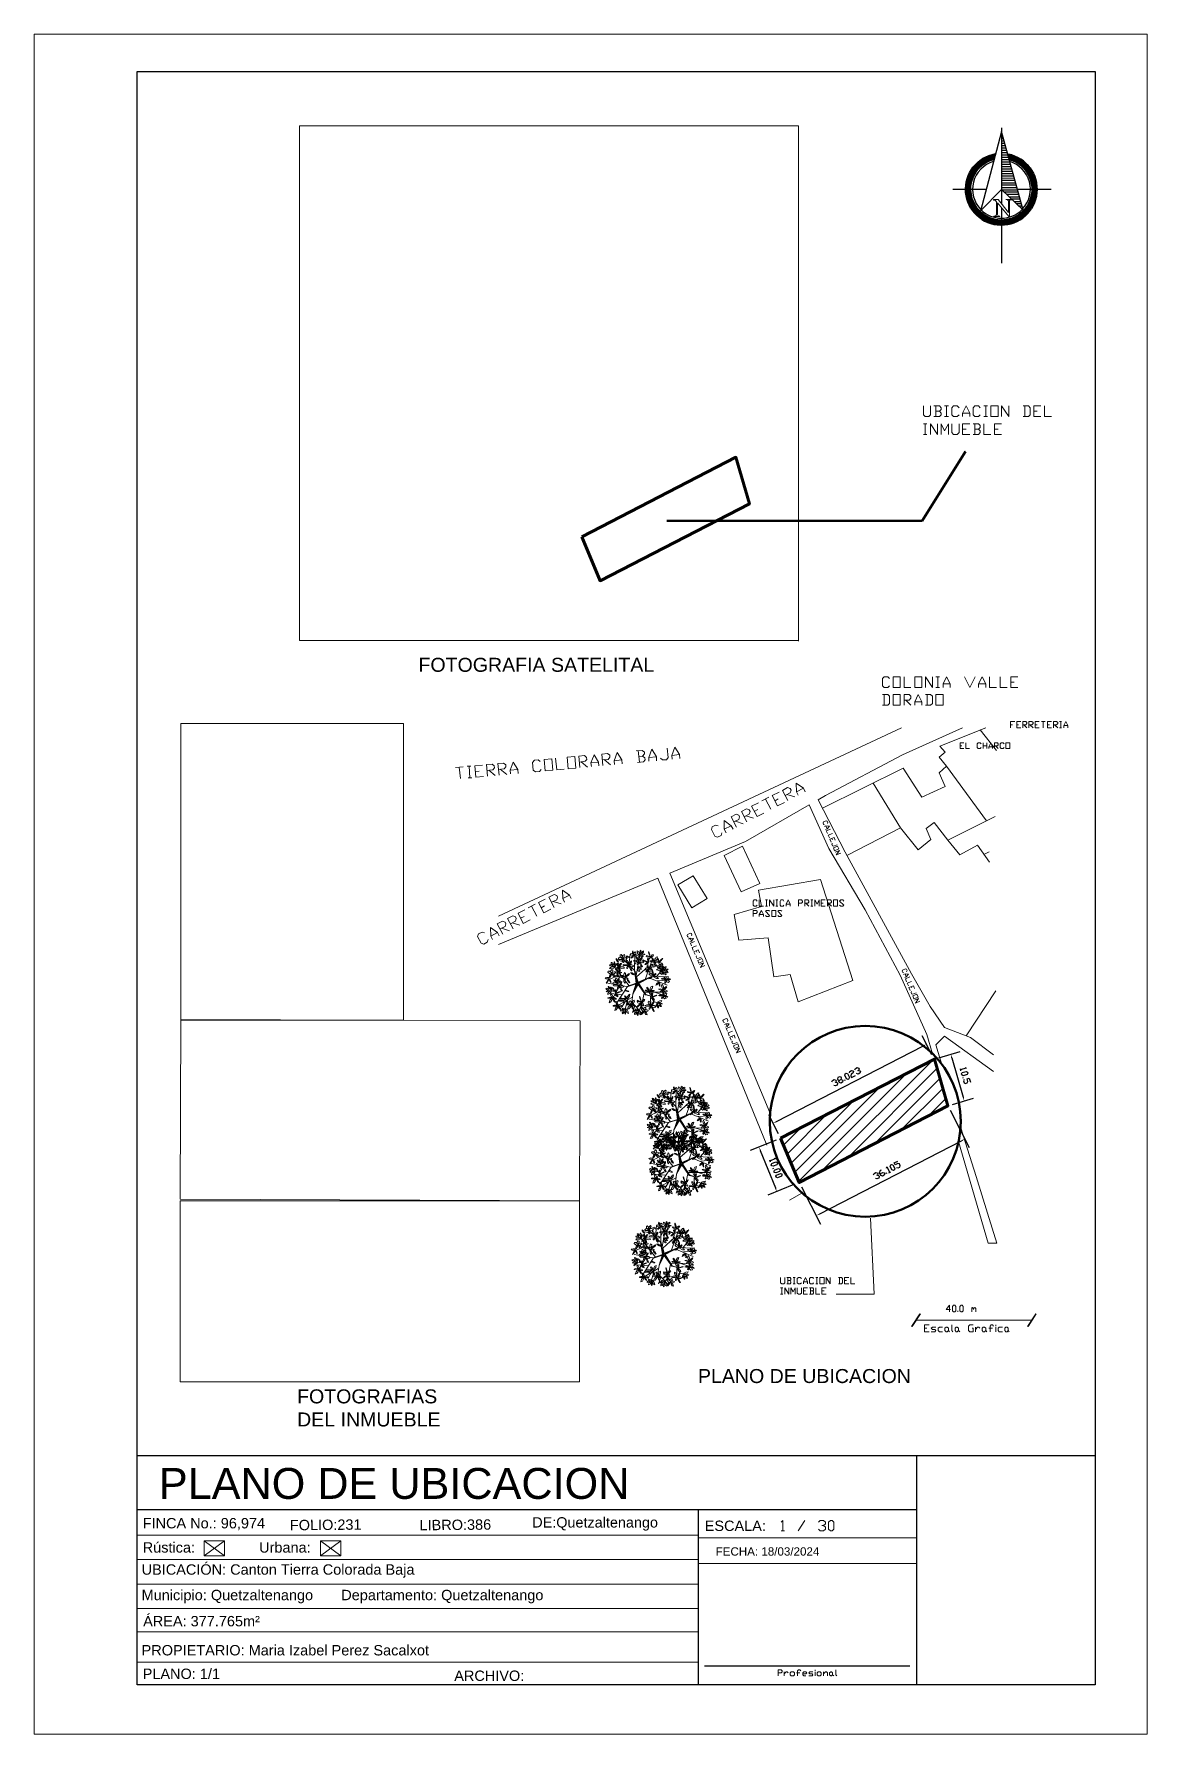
# Model space of a CAD drawing. Header units: millimetres. Extents: x 2413 to 2557, y 1886 to 2106.
import ezdxf

# ---------------------------------------------------------------- set-up
doc = ezdxf.new("R2010")
doc.units = ezdxf.units.MM
for name, color, linetype in [('PDF_0', 7, 'Continuous'), ('PDF_10 Formato', 7, 'Continuous'), ('PDF_CVL_CUADCON_TIT', 7, 'Continuous'), ('PDF_FORMATO', 7, 'Continuous'), ('PDF_Text', 7, 'Continuous'), ('PDF_TEXTO FIJO', 7, 'Continuous')]:
    doc.layers.add(name, color=color, linetype=linetype)
doc.styles.add('PDF Arial-BoldMT', font='arial.ttf')
doc.styles.add('PDF ArialMT', font='arial.ttf')

msp = doc.modelspace()

# ---------------------------------------------------------------- texts
at = {"layer": 'PDF_Text', "attachment_point": 4}
for s, insert, char_height, style in [('FOTOGRAFIA SATELITAL', (2463.01, 2024.22), 1.8108, 'PDF Arial-BoldMT'), ('PLANO DE UBICACION', (2499.16, 1932.21), 1.8108, 'PDF Arial-BoldMT'), ('FOTOGRAFIAS', (2447.31, 1929.58), 1.8108, 'PDF Arial-BoldMT'), ('DEL INMUEBLE', (2447.31, 1926.59), 1.8108, 'PDF Arial-BoldMT'), ('PLANO DE UBICACION', (2429.43, 1918.3), 4.0006, 'PDF ArialMT'), ('FINCA No.: 96,974', (2427.34, 1913.06), 1.3413, 'PDF Arial-BoldMT'), ('DE:Quetzaltenango', (2477.73, 1913.09), 1.3335, 'PDF Arial-BoldMT'), ('ESCALA:', (2500.04, 1912.84), 1.341, 'PDF Arial-BoldMT'), ('Rústica:', (2427.34, 1910.04), 1.341, 'PDF Arial-BoldMT'), ('Urbana:', (2442.4, 1910.04), 1.341, 'PDF Arial-BoldMT'), ('FECHA: 18/03/2024', (2501.45, 1909.52), 1.0731, 'PDF Arial-BoldMT'), ('UBICACIÓN: Canton Tierra Colorada Baja', (2427.2, 1906.99), 1.3413, 'PDF Arial-BoldMT'), ('Municipio: Quetzaltenango       Departamento: Quetzaltenango', (2427.2, 1903.69), 1.3413, 'PDF Arial-BoldMT'), ('ÁREA: 377.765m²', (2427.4, 1900.5), 1.3413, 'PDF Arial-BoldMT'), ('PROPIETARIO: Maria Izabel Perez Sacalxot', (2427.2, 1896.74), 1.3413, 'PDF Arial-BoldMT'), ('PLANO: 1/1', (2427.34, 1893.69), 1.341, 'PDF ArialMT'), ('ARCHIVO:', (2467.64, 1893.44), 1.341, 'PDF ArialMT')]:
    msp.add_mtext(s, dxfattribs=dict(at, insert=insert, char_height=char_height, style=style))
at = {"layer": 'PDF_Text', "char_height": 1.341, "attachment_point": 4, "style": 'PDF Arial-BoldMT'}
for s, insert, rotation in [('FOLIO:231', (2446.38, 1912.92), 0.5522), ('LIBRO:386', (2463.15, 1912.92), 0.5538)]:
    msp.add_mtext(s, dxfattribs=dict(at, insert=insert, rotation=rotation))

# ---------------------------------------------------------------- hatches: boundary and pattern name
at = {"layer": 'PDF_0', "transparency": 33554559}
msp.add_hatch(color=256, dxfattribs=at).paths.add_polyline_path([(2538.49, 2093.16), (2538.47, 2093.19), (2538.44, 2093.22), (2538.41, 2093.19), (2538.38, 2093.16), (2538.41, 2093.13), (2538.44, 2093.11), (2538.47, 2093.13)])

# ---------------------------------------------------------------- linework, layer by layer
at = {"layer": 'PDF_0', "lineweight": 30}
for points in [[(2535.7, 2082.97), (2538.41, 2085.74), (2541.21, 2083.05), (2538.44, 2093.25), (2535.73, 2082.91)], [(2538.44, 2093.7), (2538.44, 2083.87)], [(2536.43, 2085.74), (2532.11, 2085.74)], [(2544.85, 2085.74), (2540.47, 2085.74)], [(2538.44, 2083.36), (2538.44, 2076.19)]]:
    msp.add_lwpolyline(points, dxfattribs=at)
at = {"layer": 'PDF_0', "lineweight": 25}
for points in [[(2538.52, 2092.85), (2538.44, 2092.85)], [(2538.61, 2092.57), (2538.44, 2092.57)], [(2538.69, 2092.26), (2538.44, 2092.26)], [(2538.78, 2091.98), (2538.44, 2091.98)], [(2538.86, 2091.67), (2538.44, 2091.67)], [(2536.63, 2089.35), (2535.53, 2089.35)], [(2536.8, 2089.44), (2535.64, 2089.44)], [(2537, 2089.52), (2535.76, 2089.52)], [(2537.25, 2089.6), (2535.87, 2089.6)], [(2537.45, 2089.69), (2535.98, 2089.69)], [(2537.48, 2089.75), (2536.12, 2089.75)], [(2537.48, 2089.83), (2536.26, 2089.83)], [(2537.51, 2089.92), (2536.43, 2089.92)], [(2537.53, 2090), (2536.63, 2090)], [(2537.56, 2090.08), (2536.83, 2090.08)], [(2537.56, 2090.17), (2537.08, 2090.17)], [(2537.59, 2090.23), (2537.39, 2090.23)], [(2538.95, 2091.36), (2538.44, 2091.36)], [(2539.03, 2091.07), (2538.44, 2091.07)], [(2539.12, 2090.76), (2538.44, 2090.76)], [(2539.2, 2090.45), (2538.44, 2090.45)], [(2539.26, 2090.17), (2538.44, 2090.17)], [(2539.34, 2089.86), (2538.44, 2089.86)], [(2539.43, 2089.58), (2538.44, 2089.58)], [(2539.37, 2090.23), (2539.26, 2090.23)], [(2539.68, 2090.17), (2539.29, 2090.17)], [(2539.91, 2090.08), (2539.29, 2090.08)], [(2540.13, 2090), (2539.31, 2090)], [(2540.3, 2089.92), (2539.34, 2089.92)], [(2540.47, 2089.83), (2539.37, 2089.83)], [(2540.61, 2089.75), (2539.37, 2089.75)], [(2540.75, 2089.69), (2539.4, 2089.69)], [(2540.87, 2089.6), (2539.51, 2089.6)], [(2541.01, 2089.52), (2539.74, 2089.52)], [(2541.12, 2089.44), (2539.94, 2089.44)], [(2541.21, 2089.35), (2540.13, 2089.35)], [(2534.63, 2087.2), (2534, 2087.2)], [(2534.65, 2087.29), (2534.03, 2087.29)], [(2534.71, 2087.37), (2534.06, 2087.37)], [(2534.74, 2087.46), (2534.09, 2087.46)], [(2534.77, 2087.51), (2534.15, 2087.51)], [(2534.82, 2087.6), (2534.17, 2087.6)], [(2534.85, 2087.68), (2534.2, 2087.68)], [(2534.91, 2087.77), (2534.23, 2087.77)], [(2534.94, 2087.85), (2534.29, 2087.85)], [(2534.99, 2087.94), (2534.32, 2087.94)], [(2535.05, 2087.99), (2534.37, 2087.99)], [(2535.11, 2088.08), (2534.4, 2088.08)], [(2535.16, 2088.16), (2534.46, 2088.16)], [(2535.22, 2088.25), (2534.51, 2088.25)], [(2535.3, 2088.33), (2534.57, 2088.33)], [(2535.36, 2088.39), (2534.63, 2088.39)], [(2535.45, 2088.47), (2534.68, 2088.47)], [(2535.5, 2088.56), (2534.74, 2088.56)], [(2535.59, 2088.64), (2534.8, 2088.64)], [(2535.67, 2088.73), (2534.88, 2088.73)], [(2535.76, 2088.81), (2534.94, 2088.81)], [(2535.87, 2088.87), (2535.02, 2088.87)], [(2535.95, 2088.96), (2535.08, 2088.96)], [(2536.07, 2089.04), (2535.16, 2089.04)], [(2536.21, 2089.12), (2535.25, 2089.12)], [(2536.32, 2089.21), (2535.33, 2089.21)], [(2536.46, 2089.29), (2535.42, 2089.29)], [(2539.51, 2089.27), (2538.44, 2089.27)], [(2539.6, 2088.96), (2538.44, 2088.96)], [(2539.68, 2088.67), (2538.44, 2088.67)], [(2539.77, 2088.36), (2538.44, 2088.36)], [(2539.85, 2088.05), (2538.44, 2088.05)], [(2539.94, 2087.77), (2538.44, 2087.77)], [(2540.02, 2087.46), (2538.44, 2087.46)], [(2540.08, 2087.15), (2538.44, 2087.18)], [(2541.32, 2089.29), (2540.27, 2089.29)], [(2541.4, 2089.21), (2540.42, 2089.21)], [(2541.49, 2089.12), (2540.56, 2089.12)], [(2541.57, 2089.04), (2540.67, 2089.04)], [(2541.66, 2088.96), (2540.78, 2088.96)], [(2541.74, 2088.87), (2540.87, 2088.87)], [(2541.8, 2088.81), (2540.98, 2088.81)], [(2541.88, 2088.73), (2541.06, 2088.73)], [(2541.94, 2088.64), (2541.15, 2088.64)], [(2542, 2088.56), (2541.23, 2088.56)], [(2542.05, 2088.47), (2541.32, 2088.47)], [(2542.11, 2088.39), (2541.38, 2088.39)], [(2542.17, 2088.33), (2541.46, 2088.33)], [(2542.22, 2088.25), (2541.52, 2088.25)], [(2542.28, 2088.16), (2541.57, 2088.16)], [(2542.34, 2088.08), (2541.63, 2088.08)], [(2542.36, 2087.99), (2541.69, 2087.99)], [(2542.42, 2087.94), (2541.74, 2087.94)], [(2542.45, 2087.85), (2541.8, 2087.85)], [(2542.51, 2087.77), (2541.83, 2087.77)], [(2542.53, 2087.68), (2541.88, 2087.68)], [(2542.56, 2087.6), (2541.94, 2087.6)], [(2542.62, 2087.51), (2541.97, 2087.51)], [(2542.65, 2087.46), (2542, 2087.46)], [(2542.67, 2087.37), (2542.05, 2087.37)], [(2542.7, 2087.29), (2542.08, 2087.29)], [(2542.73, 2087.2), (2542.11, 2087.2)], [(2534.37, 2086.1), (2533.78, 2086.1)], [(2534.37, 2086.02), (2533.78, 2086.02)], [(2534.37, 2085.93), (2533.78, 2085.93)], [(2534.37, 2085.85), (2533.78, 2085.85)], [(2534.37, 2085.76), (2533.78, 2085.76)], [(2534.37, 2085.71), (2533.78, 2085.71)], [(2534.37, 2085.62), (2533.78, 2085.62)], [(2534.37, 2085.54), (2533.78, 2085.54)], [(2534.37, 2085.45), (2533.78, 2085.45)], [(2534.37, 2085.37), (2533.78, 2085.37)], [(2534.4, 2086.33), (2533.81, 2086.33)], [(2534.4, 2086.24), (2533.81, 2086.24)], [(2534.37, 2086.19), (2533.81, 2086.19)], [(2534.37, 2085.28), (2533.81, 2085.28)], [(2534.4, 2085.23), (2533.81, 2085.23)], [(2534.4, 2085.14), (2533.81, 2085.14)], [(2534.43, 2086.5), (2533.84, 2086.5)], [(2534.4, 2086.41), (2533.84, 2086.41)], [(2534.43, 2085.06), (2533.84, 2085.06)], [(2534.43, 2084.97), (2533.84, 2084.97)], [(2534.46, 2086.64), (2533.86, 2086.64)], [(2534.46, 2086.58), (2533.86, 2086.58)], [(2534.51, 2086.81), (2533.89, 2086.81)], [(2534.48, 2086.72), (2533.89, 2086.72)], [(2534.51, 2086.89), (2533.92, 2086.89)], [(2534.54, 2086.98), (2533.95, 2086.98)], [(2534.6, 2087.12), (2533.98, 2087.12)], [(2534.57, 2087.06), (2533.98, 2087.06)], [(2540.16, 2086.87), (2538.44, 2086.87)], [(2540.25, 2086.55), (2538.44, 2086.55)], [(2540.33, 2086.27), (2538.44, 2086.27)], [(2540.42, 2085.96), (2538.44, 2085.96)], [(2540.5, 2085.65), (2538.49, 2085.65)], [(2540.58, 2085.37), (2538.81, 2085.37)], [(2540.67, 2085.06), (2539.12, 2085.06)], [(2542.76, 2087.12), (2542.14, 2087.12)], [(2542.79, 2087.06), (2542.17, 2087.06)], [(2542.82, 2086.98), (2542.19, 2086.98)], [(2542.82, 2086.89), (2542.22, 2086.89)], [(2542.84, 2086.81), (2542.25, 2086.81)], [(2542.87, 2086.72), (2542.25, 2086.72)], [(2542.87, 2086.64), (2542.28, 2086.64)], [(2542.9, 2086.58), (2542.31, 2086.58)], [(2542.9, 2086.5), (2542.31, 2086.5)], [(2542.9, 2084.97), (2542.31, 2084.97)], [(2542.93, 2086.41), (2542.34, 2086.41)], [(2542.93, 2086.33), (2542.34, 2086.33)], [(2542.93, 2085.23), (2542.34, 2085.23)], [(2542.93, 2085.14), (2542.34, 2085.14)], [(2542.93, 2085.06), (2542.34, 2085.06)], [(2542.93, 2086.24), (2542.36, 2086.24)], [(2542.96, 2086.19), (2542.36, 2086.19)], [(2542.96, 2086.1), (2542.36, 2086.1)], [(2542.96, 2086.02), (2542.36, 2086.02)], [(2542.96, 2085.45), (2542.36, 2085.45)], [(2542.96, 2085.37), (2542.36, 2085.37)], [(2542.96, 2085.28), (2542.36, 2085.28)], [(2542.96, 2085.93), (2542.39, 2085.93)], [(2542.96, 2085.85), (2542.39, 2085.85)], [(2542.96, 2085.76), (2542.39, 2085.76)], [(2542.96, 2085.71), (2542.39, 2085.71)], [(2542.96, 2085.62), (2542.39, 2085.62)], [(2542.96, 2085.54), (2542.39, 2085.54)], [(2534.46, 2084.89), (2533.86, 2084.89)], [(2534.46, 2084.83), (2533.86, 2084.83)], [(2534.48, 2084.75), (2533.89, 2084.75)], [(2534.51, 2084.66), (2533.92, 2084.66)], [(2534.54, 2084.58), (2533.92, 2084.58)], [(2534.57, 2084.49), (2533.95, 2084.49)], [(2534.6, 2084.41), (2533.98, 2084.41)], [(2534.63, 2084.35), (2534, 2084.35)], [(2534.65, 2084.27), (2534.03, 2084.27)], [(2534.68, 2084.18), (2534.06, 2084.18)], [(2534.71, 2084.1), (2534.09, 2084.1)], [(2534.74, 2084.01), (2534.12, 2084.01)], [(2534.8, 2083.96), (2534.15, 2083.96)], [(2534.82, 2083.87), (2534.17, 2083.87)], [(2534.88, 2083.79), (2534.23, 2083.79)], [(2534.91, 2083.7), (2534.26, 2083.7)], [(2534.97, 2083.62), (2534.29, 2083.62)], [(2535.02, 2083.53), (2534.34, 2083.53)], [(2535.08, 2083.48), (2534.37, 2083.48)], [(2535.13, 2083.39), (2534.43, 2083.39)], [(2535.19, 2083.31), (2534.48, 2083.31)], [(2535.25, 2083.22), (2534.54, 2083.22)], [(2535.3, 2083.14), (2534.57, 2083.14)], [(2535.39, 2083.05), (2534.63, 2083.05)], [(2535.45, 2083), (2534.71, 2083)], [(2535.53, 2082.91), (2534.77, 2082.91)], [(2535.61, 2082.83), (2534.82, 2082.83)], [(2535.7, 2082.74), (2534.88, 2082.74)], [(2540.75, 2084.75), (2539.43, 2084.75)], [(2540.84, 2084.46), (2539.74, 2084.46)], [(2540.9, 2084.15), (2540.05, 2084.15)], [(2540.98, 2083.87), (2540.36, 2083.87)], [(2541.06, 2083.56), (2540.67, 2083.56)], [(2541.15, 2083.25), (2541.01, 2083.25)], [(2541.86, 2082.74), (2541.04, 2082.74)], [(2541.91, 2082.83), (2541.12, 2082.83)], [(2542, 2082.91), (2541.21, 2082.91)], [(2542.05, 2083), (2541.29, 2083)], [(2542.11, 2083.05), (2541.35, 2083.05)], [(2542.17, 2083.14), (2541.43, 2083.14)], [(2542.22, 2083.22), (2541.49, 2083.22)], [(2542.25, 2083.31), (2541.54, 2083.31)], [(2542.31, 2083.39), (2541.63, 2083.39)], [(2542.36, 2083.48), (2541.69, 2083.48)], [(2542.39, 2083.53), (2541.71, 2083.53)], [(2542.45, 2083.62), (2541.77, 2083.62)], [(2542.48, 2083.7), (2541.83, 2083.7)], [(2542.53, 2083.79), (2541.88, 2083.79)], [(2542.56, 2083.87), (2541.91, 2083.87)], [(2542.59, 2083.96), (2541.97, 2083.96)], [(2542.62, 2084.01), (2542, 2084.01)], [(2542.67, 2084.1), (2542.02, 2084.1)], [(2542.7, 2084.18), (2542.05, 2084.18)], [(2542.73, 2084.27), (2542.11, 2084.27)], [(2542.76, 2084.35), (2542.14, 2084.35)], [(2542.76, 2084.41), (2542.17, 2084.41)], [(2542.79, 2084.49), (2542.19, 2084.49)], [(2542.84, 2084.66), (2542.22, 2084.66)], [(2542.82, 2084.58), (2542.22, 2084.58)], [(2542.84, 2084.75), (2542.25, 2084.75)], [(2542.87, 2084.83), (2542.28, 2084.83)], [(2542.9, 2084.89), (2542.31, 2084.89)], [(2535.81, 2082.66), (2534.97, 2082.66)], [(2535.9, 2082.6), (2535.02, 2082.6)], [(2536.01, 2082.52), (2535.11, 2082.52)], [(2536.12, 2082.43), (2535.19, 2082.43)], [(2536.24, 2082.35), (2535.28, 2082.35)], [(2536.38, 2082.26), (2535.36, 2082.26)], [(2536.52, 2082.18), (2535.47, 2082.18)], [(2536.69, 2082.12), (2535.56, 2082.12)], [(2536.86, 2082.04), (2535.67, 2082.04)], [(2537.08, 2081.95), (2535.78, 2081.95)], [(2537.34, 2081.87), (2535.9, 2081.87)], [(2537.7, 2081.78), (2536.04, 2081.78)], [(2540.56, 2081.73), (2538.41, 2081.73), (2536.18, 2081.73)], [(2540.42, 2081.64), (2538.41, 2081.64), (2536.32, 2081.64)], [(2540.25, 2081.56), (2538.41, 2081.56), (2536.49, 2081.56)], [(2540.05, 2081.47), (2538.41, 2081.47), (2536.69, 2081.47)], [(2539.85, 2081.39), (2538.41, 2081.39), (2536.91, 2081.39)], [(2539.57, 2081.3), (2538.41, 2081.3), (2537.17, 2081.3)], [(2539.23, 2081.25), (2538.41, 2081.25), (2537.51, 2081.25)], [(2538.52, 2081.16), (2538.41, 2081.16), (2538.21, 2081.16)], [(2540.7, 2081.78), (2539.06, 2081.78)], [(2540.84, 2081.87), (2539.4, 2081.87)], [(2540.95, 2081.95), (2539.68, 2081.95)], [(2541.06, 2082.04), (2539.88, 2082.04)], [(2541.18, 2082.12), (2540.08, 2082.12)], [(2541.29, 2082.18), (2540.22, 2082.18)], [(2541.38, 2082.26), (2540.39, 2082.26)], [(2541.46, 2082.35), (2540.5, 2082.35)], [(2541.54, 2082.43), (2540.64, 2082.43)], [(2541.63, 2082.52), (2540.75, 2082.52)], [(2541.71, 2082.6), (2540.84, 2082.6)], [(2541.77, 2082.66), (2540.95, 2082.66)]]:
    msp.add_lwpolyline(points, dxfattribs=at)
at = {"layer": 'PDF_0', "lineweight": 30}
msp.add_lwpolyline([(2535.8, 2083.08, 0.194727), (2538.4, 2082.01, 0.204974), (2541.11, 2083.15)], format="xyb", dxfattribs=at)
at = {"layer": 'PDF_0', "lineweight": 20}
for points in [[(2539.4, 2082.21), (2537.9, 2083.98), (2537.9, 2082.49), (2537.99, 2082.32), (2538.07, 2082.29), (2538.21, 2082.29), (2538.21, 2082.23), (2537.45, 2082.23), (2537.45, 2082.29), (2537.65, 2082.29), (2537.7, 2082.35), (2537.76, 2082.43), (2537.76, 2082.52), (2537.76, 2084.15), (2537.59, 2084.35), (2537.48, 2084.35), (2537.39, 2084.35), (2537.39, 2084.44), (2537.99, 2084.44), (2539.34, 2082.74), (2539.34, 2084.24), (2539.17, 2084.41), (2538.98, 2084.41), (2538.98, 2084.44), (2539.77, 2084.44), (2539.77, 2084.38), (2539.6, 2084.38), (2539.46, 2084.32), (2539.46, 2084.24), (2539.46, 2082.21)], [(2435.31, 1908.96), (2437.93, 1908.96), (2437.93, 1910.9), (2435.31, 1910.9)], [(2450.36, 1908.96), (2452.99, 1908.96), (2452.99, 1910.9), (2450.36, 1910.9)]]:
    msp.add_lwpolyline(points, close=True, dxfattribs=at)
for points in [[(2538.41, 2084.78), (2538.38, 2084.78)], [(2437.93, 1908.96), (2435.31, 1910.9)], [(2435.31, 1908.96), (2437.93, 1910.9)], [(2452.99, 1908.96), (2450.36, 1910.9)], [(2450.36, 1908.96), (2452.99, 1910.9)]]:
    msp.add_lwpolyline(points, dxfattribs=at)
at = {"layer": 'PDF_0', "lineweight": 9}
for points in [[(2488.71, 1985.88), (2488.57, 1986.11), (2488.57, 1986.22), (2488.71, 1986.11), (2488.88, 1985.82), (2488.82, 1985.8)], [(2488.99, 1986.36), (2489.27, 1986.39), (2489.39, 1986.28), (2489.25, 1986.13), (2488.88, 1986.13), (2488.88, 1986.25)], [(2489.33, 1986.64), (2489.36, 1986.45), (2489.25, 1986.33), (2489.1, 1986.45), (2489.1, 1986.73), (2489.22, 1986.76)], [(2489.39, 1985.85), (2489.33, 1986.11), (2489.36, 1986.22), (2489.47, 1986.08), (2489.53, 1985.74), (2489.47, 1985.74)], [(2489.64, 1986.76), (2489.7, 1986.67), (2489.61, 1986.45), (2489.41, 1986.3), (2489.36, 1986.47), (2489.5, 1986.67)], [(2489.47, 1986.28), (2489.53, 1986.36), (2489.78, 1986.39), (2490.01, 1986.28), (2489.89, 1986.16), (2489.64, 1986.19)], [(2490.01, 1985.74), (2489.87, 1985.94), (2489.87, 1986.08), (2490.04, 1985.97), (2490.18, 1985.68), (2490.12, 1985.63)], [(2490.23, 1986.36), (2489.98, 1986.45), (2489.89, 1986.53), (2490.09, 1986.53), (2490.37, 1986.42), (2490.37, 1986.36)], [(2490.69, 1986.61), (2490.49, 1986.7), (2490.4, 1986.84), (2490.6, 1986.87), (2490.88, 1986.73), (2490.83, 1986.64)], [(2490.6, 1986.45), (2490.77, 1986.59), (2490.88, 1986.61), (2490.8, 1986.47), (2490.57, 1986.3), (2490.54, 1986.36)], [(2490.77, 1986.78), (2490.83, 1986.81), (2490.8, 1987.01), (2490.74, 1987.21), (2490.69, 1987.09), (2490.71, 1986.9)], [(2491.28, 1985.82), (2490.94, 1985.85), (2490.77, 1985.94), (2491.02, 1986.02), (2491.48, 1985.99), (2491.48, 1985.91)], [(2491, 1986.7), (2490.88, 1986.76), (2490.88, 1986.95), (2491.02, 1987.12), (2491.14, 1987.01), (2491.11, 1986.81)], [(2491.19, 1986.53), (2491, 1986.56), (2490.91, 1986.64), (2491.05, 1986.7), (2491.31, 1986.67), (2491.31, 1986.59)], [(2491.33, 1986.13), (2491.19, 1986.33), (2491.17, 1986.47), (2491.33, 1986.36), (2491.5, 1986.08), (2491.45, 1986.02)], [(2491.62, 1986.67), (2491.5, 1986.67), (2491.36, 1986.93), (2491.31, 1987.24), (2491.48, 1987.15), (2491.59, 1986.87)], [(2491.62, 1986.95), (2491.67, 1987.21), (2491.76, 1987.32), (2491.79, 1987.12), (2491.73, 1986.81), (2491.65, 1986.81)], [(2491.93, 1986.5), (2491.7, 1986.56), (2491.62, 1986.67), (2491.81, 1986.67), (2492.07, 1986.56), (2492.07, 1986.5)], [(2491.79, 1986.08), (2491.93, 1986.3), (2491.93, 1986.45), (2491.76, 1986.3), (2491.62, 1986.02), (2491.67, 1985.97)], [(2491.87, 1986.9), (2491.84, 1986.98), (2491.96, 1987.12), (2492.13, 1987.21), (2492.13, 1987.07), (2491.98, 1986.95)], [(2492.15, 1986.7), (2491.96, 1986.67), (2491.87, 1986.76), (2492.01, 1986.84), (2492.27, 1986.81), (2492.27, 1986.76)], [(2492.21, 1985.91), (2492.52, 1985.8), (2492.66, 1985.8), (2492.46, 1985.91), (2492.07, 1986.05), (2492.04, 1986.02)], [(2492.58, 1986.47), (2492.8, 1986.42), (2492.92, 1986.45), (2492.78, 1986.53), (2492.49, 1986.61), (2492.46, 1986.56)], [(2492.75, 1985.77), (2492.83, 1985.82), (2492.83, 1986.08), (2492.72, 1986.3), (2492.63, 1986.16), (2492.69, 1985.91)], [(2492.8, 1986.9), (2492.92, 1986.59), (2492.97, 1986.47), (2492.94, 1986.7), (2492.83, 1987.09), (2492.78, 1987.09)], [(2493.03, 1986.39), (2493.11, 1986.36), (2493.31, 1986.5), (2493.42, 1986.73), (2493.26, 1986.73), (2493.09, 1986.53)], [(2493.34, 1985.99), (2493.2, 1986.22), (2493.2, 1986.33), (2493.34, 1986.22), (2493.51, 1985.94), (2493.45, 1985.88)], [(2493.57, 1985.91), (2493.68, 1985.91), (2493.85, 1986.13), (2493.93, 1986.45), (2493.76, 1986.39), (2493.59, 1986.11)], [(2493.96, 1986.11), (2494.02, 1985.88), (2494.07, 1985.82), (2494.1, 1985.97), (2494.02, 1986.25), (2493.96, 1986.25)], [(2494.41, 1986.13), (2494.22, 1985.88), (2494.13, 1985.77), (2494.33, 1985.91), (2494.61, 1986.22), (2494.58, 1986.25)], [(2487.66, 1983.68), (2487.64, 1983.76), (2487.38, 1983.79), (2487.16, 1983.73), (2487.27, 1983.62), (2487.52, 1983.62)], [(2487.72, 1984.58), (2487.95, 1984.41), (2488, 1984.27), (2487.78, 1984.27), (2487.49, 1984.47), (2487.55, 1984.58)], [(2487.72, 1983.96), (2487.83, 1984.19), (2487.95, 1984.24), (2487.92, 1984.04), (2487.78, 1983.76), (2487.69, 1983.79)], [(2488.03, 1985.2), (2487.8, 1985.29), (2487.72, 1985.4), (2487.92, 1985.4), (2488.2, 1985.26), (2488.2, 1985.2)], [(2488.31, 1985.12), (2488.28, 1985), (2488, 1984.92), (2487.72, 1984.95), (2487.83, 1985.09), (2488.12, 1985.15)], [(2488.17, 1984.61), (2488.06, 1984.44), (2487.92, 1984.41), (2487.86, 1984.61), (2488.03, 1984.81), (2488.14, 1984.75)], [(2488.14, 1985.43), (2488.06, 1985.4), (2487.95, 1985.54), (2487.92, 1985.74), (2488.06, 1985.71), (2488.14, 1985.54)], [(2488.51, 1984.5), (2488.48, 1984.38), (2488.26, 1984.27), (2488.03, 1984.27), (2488.09, 1984.44), (2488.34, 1984.5)], [(2488.06, 1984.21), (2488.17, 1984.24), (2488.37, 1984.1), (2488.48, 1983.88), (2488.31, 1983.88), (2488.14, 1984.04)], [(2488.43, 1985.65), (2488.37, 1985.46), (2488.28, 1985.37), (2488.26, 1985.54), (2488.31, 1985.8), (2488.37, 1985.8)], [(2488.57, 1985.37), (2488.43, 1985.17), (2488.31, 1985.12), (2488.34, 1985.32), (2488.51, 1985.57), (2488.6, 1985.51)], [(2488.54, 1984.95), (2488.74, 1985.12), (2488.88, 1985.12), (2488.82, 1984.95), (2488.57, 1984.72), (2488.51, 1984.78)], [(2488.65, 1984.13), (2488.62, 1984.04), (2488.79, 1983.88), (2489.05, 1983.79), (2488.99, 1983.93), (2488.79, 1984.07)], [(2488.68, 1984.58), (2488.65, 1984.36), (2488.68, 1984.24), (2488.76, 1984.38), (2488.79, 1984.69), (2488.76, 1984.69)], [(2489.13, 1984.41), (2488.85, 1984.27), (2488.71, 1984.19), (2488.96, 1984.24), (2489.33, 1984.41), (2489.33, 1984.44)], [(2488.79, 1985.32), (2488.76, 1985.57), (2488.82, 1985.68), (2488.91, 1985.51), (2488.91, 1985.17), (2488.82, 1985.17)], [(2489.02, 1984.72), (2488.91, 1984.98), (2488.91, 1985.12), (2489.05, 1984.95), (2489.16, 1984.61), (2489.1, 1984.58)], [(2489.02, 1985.4), (2489.16, 1985.6), (2489.27, 1985.65), (2489.22, 1985.46), (2489.02, 1985.2), (2488.96, 1985.26)], [(2489.02, 1985.15), (2489.05, 1985.03), (2489.33, 1984.95), (2489.64, 1984.98), (2489.53, 1985.15), (2489.22, 1985.17)], [(2489.41, 1984.02), (2489.16, 1984.1), (2489.05, 1984.07), (2489.19, 1983.96), (2489.5, 1983.85), (2489.53, 1983.9)], [(2489.95, 1985.32), (2489.58, 1985.34), (2489.44, 1985.43), (2489.7, 1985.51), (2490.15, 1985.48), (2490.15, 1985.4)], [(2489.7, 1983.88), (2489.58, 1983.93), (2489.56, 1984.19), (2489.64, 1984.41), (2489.78, 1984.3), (2489.78, 1984.04)], [(2490.18, 1984.07), (2489.87, 1983.88), (2489.7, 1983.82), (2489.87, 1984.04), (2490.26, 1984.3), (2490.32, 1984.24)], [(2489.98, 1984.95), (2490.06, 1984.95), (2490.15, 1985.12), (2490.18, 1985.34), (2490.04, 1985.29), (2489.98, 1985.09)], [(2490.43, 1984.81), (2490.26, 1985.15), (2490.23, 1985.32), (2490.43, 1985.12), (2490.63, 1984.69), (2490.57, 1984.64)], [(2490.46, 1985.57), (2490.57, 1985.8), (2490.57, 1985.94), (2490.43, 1985.8), (2490.29, 1985.48), (2490.35, 1985.46)], [(2490.29, 1985.29), (2490.37, 1985.4), (2490.6, 1985.43), (2490.85, 1985.29), (2490.69, 1985.15), (2490.46, 1985.2)], [(2490.74, 1984.16), (2490.52, 1984.3), (2490.46, 1984.41), (2490.66, 1984.38), (2490.91, 1984.19), (2490.88, 1984.13)], [(2491.67, 1985.06), (2491.39, 1985.06), (2491.28, 1985.12), (2491.48, 1985.2), (2491.84, 1985.17), (2491.84, 1985.12)], [(2491.31, 1985.46), (2491.39, 1985.46), (2491.5, 1985.63), (2491.5, 1985.85), (2491.39, 1985.8), (2491.31, 1985.6)], [(2491.45, 1984.64), (2491.33, 1984.86), (2491.36, 1985), (2491.53, 1984.89), (2491.65, 1984.61), (2491.56, 1984.55)], [(2491.67, 1984.86), (2491.45, 1984.95), (2491.36, 1985.03), (2491.56, 1985.06), (2491.84, 1984.92), (2491.84, 1984.86)], [(2491.79, 1985.32), (2491.59, 1985.65), (2491.59, 1985.82), (2491.76, 1985.63), (2491.98, 1985.2), (2491.93, 1985.17)], [(2491.65, 1985.8), (2491.7, 1985.91), (2491.96, 1985.94), (2492.18, 1985.8), (2492.04, 1985.68), (2491.79, 1985.71)], [(2492.41, 1985.48), (2492.61, 1985.63), (2492.63, 1985.71), (2492.49, 1985.68), (2492.27, 1985.48), (2492.29, 1985.46)], [(2492.72, 1985.03), (2492.72, 1984.89), (2492.55, 1984.78), (2492.32, 1984.78), (2492.38, 1984.98), (2492.55, 1985.03)], [(2492.75, 1984.78), (2492.69, 1984.81), (2492.55, 1984.67), (2492.44, 1984.52), (2492.55, 1984.52), (2492.69, 1984.67)], [(2492.72, 1985.26), (2492.83, 1985.09), (2492.8, 1984.98), (2492.66, 1985.06), (2492.55, 1985.29), (2492.63, 1985.34)], [(2492.94, 1984.81), (2493, 1984.58), (2492.92, 1984.44), (2492.78, 1984.58), (2492.75, 1984.89), (2492.83, 1984.92)], [(2493.31, 1984.07), (2493.2, 1983.99), (2492.97, 1984.07), (2492.8, 1984.27), (2492.97, 1984.36), (2493.2, 1984.21)], [(2493.06, 1983.88), (2492.86, 1983.71), (2492.8, 1983.59), (2492.97, 1983.65), (2493.23, 1983.88), (2493.2, 1983.93)], [(2493.11, 1984.81), (2492.92, 1984.89), (2492.83, 1984.95), (2493, 1984.98), (2493.26, 1984.86), (2493.26, 1984.84)], [(2492.97, 1984.98), (2493.09, 1984.98), (2493.26, 1985.23), (2493.34, 1985.51), (2493.14, 1985.46), (2493, 1985.2)], [(2493.31, 1985.77), (2493.09, 1985.82), (2493, 1985.94), (2493.2, 1985.94), (2493.48, 1985.82), (2493.45, 1985.74)], [(2493.34, 1984.58), (2493.4, 1984.19), (2493.34, 1984.02), (2493.26, 1984.3), (2493.2, 1984.78), (2493.28, 1984.78)], [(2493.74, 1984.27), (2493.65, 1984.3), (2493.48, 1984.19), (2493.4, 1983.99), (2493.54, 1983.99), (2493.68, 1984.16)], [(2493.62, 1983.9), (2493.93, 1983.79), (2494.05, 1983.65), (2493.79, 1983.65), (2493.4, 1983.85), (2493.42, 1983.93)], [(2493.59, 1985.4), (2493.48, 1985.63), (2493.54, 1985.77), (2493.68, 1985.65), (2493.79, 1985.34), (2493.71, 1985.29)], [(2493.96, 1985.77), (2493.68, 1985.74), (2493.54, 1985.8), (2493.74, 1985.88), (2494.1, 1985.85), (2494.13, 1985.8)], [(2494.44, 1984.81), (2494.38, 1984.72), (2494.1, 1984.69), (2493.82, 1984.78), (2493.96, 1984.89), (2494.24, 1984.86)], [(2494.19, 1984.95), (2493.96, 1985.09), (2493.9, 1985.2), (2494.1, 1985.17), (2494.36, 1984.98), (2494.33, 1984.92)], [(2494.07, 1985.68), (2494.1, 1985.6), (2494.33, 1985.51), (2494.58, 1985.51), (2494.5, 1985.65), (2494.24, 1985.71)], [(2494.33, 1985.15), (2494.24, 1985.15), (2494.16, 1985.32), (2494.16, 1985.48), (2494.27, 1985.46), (2494.33, 1985.29)], [(2494.33, 1984.3), (2494.24, 1984.52), (2494.27, 1984.67), (2494.44, 1984.55), (2494.55, 1984.24), (2494.47, 1984.19)], [(2494.64, 1985.34), (2494.55, 1985.15), (2494.47, 1985.09), (2494.44, 1985.23), (2494.55, 1985.48), (2494.64, 1985.46)], [(2494.72, 1985.03), (2494.58, 1984.86), (2494.44, 1984.84), (2494.5, 1985), (2494.72, 1985.2), (2494.78, 1985.17)], [(2494.58, 1984.36), (2494.58, 1984.58), (2494.64, 1984.69), (2494.72, 1984.52), (2494.72, 1984.21), (2494.67, 1984.21)], [(2494.64, 1984.69), (2494.61, 1984.81), (2494.78, 1985.03), (2495.03, 1985.2), (2495.01, 1985), (2494.81, 1984.81)], [(2494.89, 1983.79), (2495.01, 1983.59), (2494.98, 1983.48), (2494.86, 1983.59), (2494.75, 1983.82), (2494.81, 1983.88)], [(2494.92, 1984.81), (2495.15, 1984.86), (2495.29, 1984.84), (2495.12, 1984.72), (2494.81, 1984.64), (2494.78, 1984.72)], [(2494.89, 1984.21), (2494.78, 1984.38), (2494.81, 1984.5), (2494.95, 1984.41), (2495.03, 1984.16), (2494.98, 1984.13)], [(2494.95, 1984.55), (2495.03, 1984.61), (2495.2, 1984.58), (2495.32, 1984.44), (2495.2, 1984.38), (2495.03, 1984.47)], [(2495.03, 1983.68), (2495.15, 1983.88), (2495.29, 1983.9), (2495.32, 1983.71), (2495.12, 1983.48), (2495.03, 1983.51)], [(2487.61, 1982.21), (2487.52, 1982.15), (2487.35, 1982.21), (2487.24, 1982.35), (2487.38, 1982.41), (2487.52, 1982.32)], [(2487.44, 1983.17), (2487.61, 1983.45), (2487.64, 1983.59), (2487.49, 1983.4), (2487.27, 1983.03), (2487.32, 1983.03)], [(2487.64, 1981.96), (2487.38, 1981.93), (2487.27, 1981.96), (2487.41, 1982.07), (2487.75, 1982.1), (2487.75, 1982.04)], [(2487.92, 1982.04), (2487.95, 1981.93), (2487.75, 1981.73), (2487.49, 1981.59), (2487.52, 1981.76), (2487.72, 1981.96)], [(2487.69, 1982.55), (2487.78, 1982.38), (2487.75, 1982.27), (2487.64, 1982.35), (2487.55, 1982.6), (2487.61, 1982.63)], [(2487.89, 1983.28), (2487.8, 1983.48), (2487.72, 1983.54), (2487.72, 1983.4), (2487.86, 1983.14), (2487.92, 1983.17)], [(2487.97, 1982.41), (2487.97, 1982.15), (2487.92, 1982.07), (2487.83, 1982.21), (2487.86, 1982.52), (2487.92, 1982.52)], [(2488.06, 1981.56), (2488.14, 1981.31), (2488.12, 1981.16), (2487.95, 1981.31), (2487.86, 1981.62), (2487.95, 1981.64)], [(2488.2, 1982.15), (2488.09, 1982.38), (2488.06, 1982.49), (2488.23, 1982.38), (2488.37, 1982.1), (2488.34, 1982.07)], [(2488.74, 1983), (2488.68, 1982.92), (2488.37, 1982.94), (2488.12, 1983.06), (2488.28, 1983.14), (2488.57, 1983.08)], [(2488.68, 1982.69), (2488.34, 1982.69), (2488.2, 1982.77), (2488.43, 1982.86), (2488.88, 1982.83), (2488.91, 1982.75)], [(2488.51, 1983.2), (2488.31, 1983.34), (2488.26, 1983.48), (2488.45, 1983.42), (2488.68, 1983.2), (2488.65, 1983.14)], [(2488.43, 1981.64), (2488.43, 1981.56), (2488.6, 1981.39), (2488.82, 1981.28), (2488.79, 1981.45), (2488.6, 1981.59)], [(2488.48, 1982.1), (2488.45, 1981.87), (2488.48, 1981.76), (2488.57, 1981.9), (2488.6, 1982.21), (2488.54, 1982.21)], [(2488.68, 1983.37), (2488.57, 1983.37), (2488.51, 1983.54), (2488.54, 1983.73), (2488.68, 1983.65), (2488.71, 1983.48)], [(2488.93, 1981.93), (2488.62, 1981.79), (2488.51, 1981.7), (2488.74, 1981.76), (2489.13, 1981.93), (2489.1, 1981.96)], [(2489.05, 1983.2), (2488.88, 1983.03), (2488.74, 1983.03), (2488.82, 1983.2), (2489.08, 1983.37), (2489.13, 1983.31)], [(2488.74, 1982.29), (2488.82, 1982.32), (2488.91, 1982.49), (2488.93, 1982.69), (2488.79, 1982.63), (2488.74, 1982.44)], [(2488.99, 1983.51), (2488.91, 1983.31), (2488.79, 1983.25), (2488.79, 1983.42), (2488.93, 1983.65), (2489.02, 1983.62)], [(2489.19, 1982.18), (2489.02, 1982.52), (2488.99, 1982.69), (2489.19, 1982.49), (2489.39, 1982.04), (2489.33, 1982.01)], [(2489.22, 1982.94), (2489.33, 1983.17), (2489.33, 1983.28), (2489.19, 1983.17), (2489.05, 1982.86), (2489.1, 1982.83)], [(2489.05, 1982.66), (2489.1, 1982.77), (2489.36, 1982.77), (2489.58, 1982.63), (2489.44, 1982.52), (2489.22, 1982.55)], [(2489.73, 1983.54), (2489.78, 1983.17), (2489.7, 1983.03), (2489.58, 1983.25), (2489.56, 1983.71), (2489.64, 1983.71)], [(2490.09, 1983.62), (2490.09, 1983.71), (2489.89, 1983.76), (2489.7, 1983.76), (2489.75, 1983.62), (2489.95, 1983.59)], [(2490.04, 1981.96), (2489.81, 1982.04), (2489.73, 1982.12), (2489.92, 1982.12), (2490.21, 1982.01), (2490.18, 1981.96)], [(2490.01, 1981.25), (2490.21, 1981.53), (2490.37, 1981.62), (2490.32, 1981.36), (2490.04, 1980.99), (2489.95, 1981.05)], [(2490.18, 1983.2), (2490.04, 1983.4), (2490.04, 1983.54), (2490.18, 1983.42), (2490.35, 1983.14), (2490.29, 1983.08)], [(2492.69, 1981.96), (2492.44, 1982.04), (2492.35, 1982.15), (2492.55, 1982.15), (2492.83, 1982.04), (2492.83, 1981.96)], [(2492.69, 1982.21), (2492.55, 1982.41), (2492.55, 1982.55), (2492.69, 1982.44), (2492.86, 1982.15), (2492.8, 1982.1)], [(2492.97, 1981.62), (2492.86, 1981.84), (2492.89, 1981.98), (2493.06, 1981.87), (2493.17, 1981.56), (2493.09, 1981.53)], [(2492.92, 1982.12), (2493.03, 1982.12), (2493.23, 1982.35), (2493.31, 1982.66), (2493.11, 1982.6), (2492.97, 1982.35)], [(2493.31, 1981.98), (2493.03, 1981.98), (2492.92, 1982.01), (2493.11, 1982.1), (2493.48, 1982.1), (2493.48, 1982.04)], [(2493.2, 1981.64), (2493.17, 1981.42), (2493.2, 1981.31), (2493.28, 1981.45), (2493.31, 1981.73), (2493.26, 1981.76)], [(2494.05, 1983.03), (2493.85, 1982.83), (2493.71, 1982.8), (2493.82, 1982.97), (2494.1, 1983.23), (2494.16, 1983.17)], [(2494.41, 1982.15), (2494.19, 1982.21), (2494.07, 1982.29), (2494.27, 1982.32), (2494.58, 1982.24), (2494.58, 1982.15)], [(2494.24, 1983), (2494.24, 1982.72), (2494.22, 1982.6), (2494.13, 1982.8), (2494.13, 1983.17), (2494.19, 1983.17)], [(2494.58, 1981.98), (2494.36, 1981.87), (2494.24, 1981.87), (2494.36, 1982.01), (2494.67, 1982.12), (2494.7, 1982.07)], [(2494.75, 1983.48), (2494.53, 1983.56), (2494.44, 1983.65), (2494.64, 1983.68), (2494.92, 1983.54), (2494.89, 1983.48)], [(2494.64, 1982.27), (2494.72, 1982.32), (2494.7, 1982.63), (2494.53, 1982.92), (2494.44, 1982.72), (2494.53, 1982.44)], [(2494.72, 1981.76), (2494.75, 1981.56), (2494.7, 1981.45), (2494.61, 1981.59), (2494.61, 1981.87), (2494.67, 1981.87)], [(2495.03, 1982.44), (2494.84, 1982.24), (2494.7, 1982.18), (2494.81, 1982.38), (2495.06, 1982.6), (2495.12, 1982.58)], [(2495.03, 1981.93), (2494.78, 1982.01), (2494.72, 1982.12), (2494.92, 1982.18), (2495.2, 1982.04), (2495.18, 1981.96)], [(2494.81, 1981.62), (2495.01, 1981.76), (2495.15, 1981.73), (2495.09, 1981.53), (2494.81, 1981.39), (2494.75, 1981.47)], [(2494.86, 1983.2), (2494.92, 1983.4), (2495.01, 1983.45), (2495.06, 1983.31), (2494.98, 1983.06), (2494.89, 1983.06)], [(2495.06, 1983.34), (2495.15, 1983.45), (2495.34, 1983.42), (2495.49, 1983.25), (2495.32, 1983.14), (2495.15, 1983.23)], [(2495.18, 1983.56), (2495.2, 1983.51), (2495.4, 1983.48), (2495.6, 1983.54), (2495.51, 1983.59), (2495.32, 1983.59)], [(2487.69, 1981.19), (2487.97, 1981.19), (2488.09, 1981.14), (2487.89, 1981.08), (2487.52, 1981.11), (2487.52, 1981.16)], [(2488.09, 1981.02), (2487.97, 1981.05), (2487.78, 1980.83), (2487.66, 1980.51), (2487.86, 1980.57), (2488.03, 1980.83)], [(2488.31, 1981.19), (2488.54, 1981.08), (2488.62, 1980.99), (2488.45, 1980.99), (2488.14, 1981.14), (2488.17, 1981.19)], [(2488.28, 1980.94), (2488.43, 1980.71), (2488.43, 1980.6), (2488.28, 1980.71), (2488.14, 1981.02), (2488.17, 1981.05)], [(2488.37, 1980.2), (2488.65, 1980.2), (2488.76, 1980.18), (2488.57, 1980.09), (2488.2, 1980.09), (2488.2, 1980.15)], [(2488.76, 1980.06), (2488.65, 1980.06), (2488.48, 1979.81), (2488.4, 1979.53), (2488.6, 1979.58), (2488.74, 1979.84)], [(2488.71, 1980.57), (2488.82, 1980.35), (2488.79, 1980.2), (2488.62, 1980.32), (2488.51, 1980.6), (2488.6, 1980.66)], [(2488.99, 1979.98), (2489.13, 1979.78), (2489.16, 1979.64), (2488.99, 1979.75), (2488.82, 1980.03), (2488.88, 1980.09)], [(2489.02, 1980.23), (2489.25, 1980.15), (2489.33, 1980.06), (2489.13, 1980.03), (2488.85, 1980.15), (2488.85, 1980.23)], [(2489.3, 1980.74), (2489.02, 1980.71), (2488.88, 1980.77), (2489.08, 1980.85), (2489.44, 1980.83), (2489.44, 1980.77)], [(2489.33, 1981.11), (2489.7, 1981.08), (2489.84, 1980.99), (2489.58, 1980.97), (2489.1, 1981.02), (2489.1, 1981.11)], [(2489.27, 1979.58), (2489.5, 1979.61), (2489.58, 1979.55), (2489.44, 1979.47), (2489.19, 1979.44), (2489.16, 1979.53)], [(2489.5, 1979.81), (2489.73, 1979.75), (2489.81, 1979.67), (2489.64, 1979.64), (2489.36, 1979.72), (2489.36, 1979.78)], [(2489.58, 1979.39), (2489.64, 1979.33), (2489.53, 1979.16), (2489.39, 1979.07), (2489.36, 1979.22), (2489.47, 1979.36)], [(2489.78, 1980.97), (2489.84, 1980.85), (2489.73, 1980.66), (2489.47, 1980.51), (2489.47, 1980.71), (2489.64, 1980.88)], [(2489.67, 1981.42), (2489.64, 1981.36), (2489.73, 1981.19), (2489.89, 1981.05), (2489.92, 1981.19), (2489.81, 1981.36)], [(2489.84, 1979.36), (2489.81, 1979.1), (2489.75, 1979.02), (2489.7, 1979.19), (2489.73, 1979.53), (2489.78, 1979.53)], [(2489.84, 1979.67), (2489.95, 1979.67), (2490.09, 1979.41), (2490.18, 1979.13), (2490.01, 1979.22), (2489.87, 1979.47)], [(2489.92, 1980.68), (2490.06, 1980.46), (2490.18, 1980.37), (2490.15, 1980.57), (2489.95, 1980.85), (2489.89, 1980.83)], [(2490.12, 1980.35), (2490.4, 1980.32), (2490.52, 1980.26), (2490.32, 1980.2), (2489.95, 1980.26), (2489.95, 1980.32)], [(2490.49, 1980.15), (2490.37, 1980.18), (2490.15, 1979.95), (2490.04, 1979.67), (2490.23, 1979.72), (2490.43, 1979.95)], [(2490.52, 1980.66), (2490.6, 1980.43), (2490.54, 1980.29), (2490.4, 1980.43), (2490.32, 1980.74), (2490.4, 1980.77)], [(2490.71, 1980.03), (2490.8, 1979.81), (2490.8, 1979.7), (2490.66, 1979.81), (2490.54, 1980.12), (2490.6, 1980.15)], [(2490.74, 1980.29), (2490.97, 1980.18), (2491.02, 1980.06), (2490.85, 1980.06), (2490.57, 1980.23), (2490.6, 1980.29)], [(2490.69, 1980.54), (2490.77, 1980.8), (2490.91, 1980.85), (2490.94, 1980.66), (2490.8, 1980.37), (2490.71, 1980.4)], [(2490.94, 1979.5), (2491.14, 1979.5), (2491.25, 1979.44), (2491.08, 1979.36), (2490.83, 1979.36), (2490.83, 1979.44)], [(2491.19, 1979.7), (2491.42, 1979.61), (2491.48, 1979.5), (2491.31, 1979.5), (2491.02, 1979.61), (2491.05, 1979.7)], [(2491.42, 1980.03), (2491.65, 1980.26), (2491.73, 1980.37), (2491.53, 1980.26), (2491.22, 1979.95), (2491.25, 1979.92)], [(2491.42, 1980.68), (2491.65, 1980.63), (2491.76, 1980.66), (2491.62, 1980.74), (2491.33, 1980.83), (2491.31, 1980.77)], [(2491.79, 1980.43), (2491.79, 1980.54), (2491.56, 1980.63), (2491.31, 1980.66), (2491.39, 1980.51), (2491.62, 1980.43)], [(2491.5, 1979.5), (2491.59, 1979.47), (2491.73, 1979.22), (2491.76, 1978.93), (2491.59, 1979.02), (2491.5, 1979.3)], [(2491.65, 1981.11), (2491.76, 1980.8), (2491.81, 1980.68), (2491.79, 1980.91), (2491.65, 1981.31), (2491.62, 1981.31)], [(2491.9, 1980.01), (2491.84, 1980.23), (2491.79, 1980.32), (2491.76, 1980.15), (2491.81, 1979.87), (2491.87, 1979.87)], [(2491.98, 1979.78), (2492.18, 1979.58), (2492.21, 1979.44), (2491.98, 1979.47), (2491.76, 1979.72), (2491.81, 1979.81)], [(2491.87, 1979.16), (2492.01, 1979.36), (2492.13, 1979.41), (2492.1, 1979.24), (2491.87, 1978.99), (2491.81, 1979.02)], [(2491.96, 1980.23), (2491.84, 1980.46), (2491.87, 1980.6), (2492.04, 1980.49), (2492.15, 1980.18), (2492.1, 1980.12)], [(2491.87, 1980.6), (2491.96, 1980.57), (2492.15, 1980.71), (2492.27, 1980.94), (2492.1, 1980.94), (2491.93, 1980.74)], [(2492.44, 1979.72), (2492.29, 1979.58), (2492.13, 1979.58), (2492.13, 1979.78), (2492.32, 1979.95), (2492.44, 1979.87)], [(2492.72, 1979.55), (2492.69, 1979.44), (2492.46, 1979.39), (2492.21, 1979.44), (2492.32, 1979.58), (2492.55, 1979.61)], [(2492.24, 1979.36), (2492.35, 1979.39), (2492.52, 1979.22), (2492.61, 1978.96), (2492.44, 1978.99), (2492.29, 1979.19)], [(2492.8, 1980.06), (2492.46, 1980.09), (2492.32, 1980.18), (2492.55, 1980.26), (2493, 1980.23), (2493, 1980.15)], [(2492.8, 1980.37), (2492.72, 1980.6), (2492.75, 1980.74), (2492.92, 1980.63), (2493.03, 1980.32), (2492.94, 1980.26)], [(2492.86, 1979.7), (2492.94, 1979.7), (2493.03, 1979.87), (2493.03, 1980.09), (2492.92, 1980.03), (2492.86, 1979.84)], [(2493.31, 1979.55), (2493.14, 1979.89), (2493.11, 1980.06), (2493.31, 1979.87), (2493.51, 1979.44), (2493.45, 1979.39)], [(2493.14, 1981.19), (2493.14, 1981.11), (2493.31, 1980.94), (2493.54, 1980.83), (2493.51, 1980.99), (2493.31, 1981.14)], [(2493.34, 1980.32), (2493.45, 1980.54), (2493.45, 1980.68), (2493.31, 1980.54), (2493.17, 1980.26), (2493.23, 1980.2)], [(2493.17, 1980.03), (2493.23, 1980.15), (2493.48, 1980.18), (2493.71, 1980.03), (2493.57, 1979.92), (2493.31, 1979.95)], [(2493.65, 1981.45), (2493.34, 1981.33), (2493.23, 1981.22), (2493.45, 1981.28), (2493.85, 1981.47), (2493.82, 1981.5)], [(2493.74, 1980.23), (2493.85, 1980.43), (2493.93, 1980.51), (2493.93, 1980.35), (2493.82, 1980.06), (2493.74, 1980.09)], [(2493.93, 1980.54), (2493.96, 1980.63), (2494.22, 1980.77), (2494.5, 1980.8), (2494.41, 1980.63), (2494.13, 1980.54)], [(2493.93, 1979.98), (2493.93, 1980.18), (2493.99, 1980.29), (2494.07, 1980.12), (2494.07, 1979.87), (2493.99, 1979.87)], [(2494.47, 1981.42), (2494.19, 1981.42), (2494.05, 1981.47), (2494.24, 1981.53), (2494.61, 1981.53), (2494.61, 1981.47)], [(2494.24, 1980.49), (2494.47, 1980.43), (2494.58, 1980.37), (2494.38, 1980.32), (2494.07, 1980.4), (2494.07, 1980.46)], [(2494.16, 1980.26), (2494.24, 1980.29), (2494.38, 1980.18), (2494.44, 1980.01), (2494.3, 1980.01), (2494.19, 1980.12)], [(2494.47, 1981.25), (2494.58, 1981.39), (2494.7, 1981.42), (2494.7, 1981.28), (2494.5, 1981.08), (2494.44, 1981.11)], [(2494.7, 1981.31), (2494.81, 1981.36), (2494.98, 1981.25), (2495.06, 1981.05), (2494.86, 1981.02), (2494.72, 1981.16)], [(2494.89, 1981.45), (2494.92, 1981.39), (2495.09, 1981.28), (2495.26, 1981.25), (2495.2, 1981.33), (2495.03, 1981.42)], [(2491.22, 1979.27), (2491.25, 1979.19), (2491.14, 1979.05), (2490.97, 1978.99), (2490.97, 1979.13), (2491.08, 1979.24)], [(2491.45, 1979.19), (2491.42, 1978.96), (2491.33, 1978.85), (2491.28, 1979.05), (2491.36, 1979.36), (2491.45, 1979.36)], [(2494.05, 1968.32), (2493.9, 1968.54), (2493.9, 1968.65), (2494.05, 1968.54), (2494.22, 1968.26), (2494.16, 1968.23)], [(2494.33, 1968.77), (2494.61, 1968.8), (2494.72, 1968.71), (2494.55, 1968.57), (2494.22, 1968.54), (2494.19, 1968.68)], [(2494.67, 1969.08), (2494.67, 1968.88), (2494.58, 1968.77), (2494.41, 1968.88), (2494.44, 1969.13), (2494.55, 1969.16)], [(2494.72, 1968.29), (2494.67, 1968.54), (2494.7, 1968.65), (2494.81, 1968.48), (2494.86, 1968.17), (2494.81, 1968.15)], [(2494.98, 1969.19), (2495.03, 1969.11), (2494.95, 1968.88), (2494.75, 1968.74), (2494.7, 1968.91), (2494.84, 1969.11)], [(2494.81, 1968.71), (2494.86, 1968.8), (2495.12, 1968.82), (2495.34, 1968.71), (2495.2, 1968.6), (2494.98, 1968.63)], [(2495.34, 1968.15), (2495.2, 1968.37), (2495.2, 1968.48), (2495.34, 1968.37), (2495.51, 1968.09), (2495.46, 1968.06)], [(2495.54, 1968.8), (2495.32, 1968.85), (2495.23, 1968.96), (2495.43, 1968.96), (2495.71, 1968.85), (2495.71, 1968.8)], [(2496.02, 1969.02), (2495.8, 1969.13), (2495.74, 1969.25), (2495.94, 1969.3), (2496.22, 1969.16), (2496.16, 1969.05)], [(2495.94, 1968.88), (2496.11, 1969.02), (2496.22, 1969.02), (2496.14, 1968.88), (2495.91, 1968.74), (2495.88, 1968.77)], [(2496.11, 1969.19), (2496.16, 1969.25), (2496.14, 1969.44), (2496.08, 1969.64), (2496.02, 1969.53), (2496.05, 1969.33)], [(2496.62, 1968.26), (2496.28, 1968.26), (2496.11, 1968.34), (2496.36, 1968.46), (2496.81, 1968.4), (2496.81, 1968.32)], [(2496.33, 1969.11), (2496.22, 1969.16), (2496.22, 1969.39), (2496.36, 1969.56), (2496.47, 1969.42), (2496.45, 1969.22)], [(2496.53, 1968.96), (2496.33, 1968.99), (2496.25, 1969.05), (2496.39, 1969.13), (2496.64, 1969.08), (2496.64, 1969.02)], [(2496.64, 1968.54), (2496.53, 1968.77), (2496.5, 1968.88), (2496.67, 1968.77), (2496.81, 1968.48), (2496.79, 1968.46)], [(2496.93, 1969.08), (2496.84, 1969.11), (2496.7, 1969.36), (2496.64, 1969.64), (2496.81, 1969.56), (2496.93, 1969.3)], [(2496.95, 1969.39), (2497.01, 1969.64), (2497.1, 1969.73), (2497.12, 1969.56), (2497.07, 1969.22), (2496.98, 1969.25)], [(2497.24, 1968.91), (2497.04, 1968.99), (2496.95, 1969.08), (2497.12, 1969.11), (2497.41, 1968.99), (2497.41, 1968.91)], [(2497.12, 1968.51), (2497.27, 1968.74), (2497.27, 1968.88), (2497.1, 1968.74), (2496.95, 1968.43), (2497.01, 1968.4)], [(2497.21, 1969.33), (2497.18, 1969.42), (2497.29, 1969.56), (2497.46, 1969.61), (2497.46, 1969.47), (2497.32, 1969.36)], [(2497.49, 1969.11), (2497.29, 1969.11), (2497.18, 1969.16), (2497.32, 1969.25), (2497.6, 1969.25), (2497.6, 1969.16)], [(2497.55, 1968.34), (2497.86, 1968.23), (2498, 1968.2), (2497.8, 1968.34), (2497.41, 1968.48), (2497.38, 1968.43)], [(2497.91, 1968.91), (2498.14, 1968.85), (2498.25, 1968.85), (2498.11, 1968.96), (2497.83, 1969.02), (2497.8, 1968.99)], [(2498.08, 1968.2), (2498.17, 1968.23), (2498.17, 1968.48), (2498.06, 1968.71), (2497.97, 1968.57), (2498.03, 1968.34)], [(2498.14, 1969.33), (2498.25, 1969.02), (2498.31, 1968.88), (2498.28, 1969.13), (2498.14, 1969.53), (2498.11, 1969.5)], [(2498.37, 1968.8), (2498.45, 1968.77), (2498.65, 1968.94), (2498.76, 1969.16), (2498.59, 1969.13), (2498.42, 1968.96)], [(2498.68, 1968.4), (2498.54, 1968.63), (2498.54, 1968.77), (2498.68, 1968.63), (2498.85, 1968.34), (2498.79, 1968.32)], [(2498.87, 1968.34), (2499.02, 1968.32), (2499.19, 1968.57), (2499.27, 1968.85), (2499.1, 1968.8), (2498.93, 1968.54)], [(2499.27, 1968.54), (2499.33, 1968.32), (2499.41, 1968.23), (2499.44, 1968.4), (2499.33, 1968.68), (2499.3, 1968.65)], [(2499.75, 1968.54), (2499.55, 1968.32), (2499.47, 1968.17), (2499.67, 1968.32), (2499.95, 1968.65), (2499.89, 1968.68)], [(2493, 1966.08), (2492.97, 1966.17), (2492.72, 1966.23), (2492.49, 1966.14), (2492.61, 1966.03), (2492.83, 1966.03)], [(2493.06, 1966.99), (2493.28, 1966.85), (2493.34, 1966.68), (2493.11, 1966.68), (2492.83, 1966.9), (2492.89, 1966.99)], [(2493.06, 1966.37), (2493.17, 1966.59), (2493.28, 1966.68), (2493.26, 1966.48), (2493.09, 1966.2), (2493.03, 1966.23)], [(2493.37, 1967.64), (2493.14, 1967.72), (2493.06, 1967.81), (2493.26, 1967.81), (2493.54, 1967.69), (2493.54, 1967.61)], [(2493.65, 1967.52), (2493.62, 1967.44), (2493.34, 1967.36), (2493.06, 1967.38), (2493.17, 1967.52), (2493.45, 1967.55)], [(2493.51, 1967.02), (2493.4, 1966.85), (2493.26, 1966.85), (2493.2, 1967.02), (2493.37, 1967.21), (2493.48, 1967.16)], [(2493.48, 1967.86), (2493.4, 1967.84), (2493.28, 1967.98), (2493.26, 1968.15), (2493.37, 1968.12), (2493.45, 1967.98)], [(2493.82, 1966.9), (2493.82, 1966.79), (2493.59, 1966.71), (2493.34, 1966.71), (2493.42, 1966.85), (2493.65, 1966.93)], [(2493.4, 1966.62), (2493.51, 1966.68), (2493.71, 1966.54), (2493.82, 1966.31), (2493.65, 1966.31), (2493.48, 1966.48)], [(2493.76, 1968.09), (2493.71, 1967.89), (2493.62, 1967.81), (2493.59, 1967.95), (2493.65, 1968.23), (2493.71, 1968.2)], [(2493.9, 1967.81), (2493.76, 1967.61), (2493.65, 1967.55), (2493.68, 1967.72), (2493.85, 1967.98), (2493.9, 1967.95)], [(2493.88, 1967.36), (2494.05, 1967.52), (2494.19, 1967.55), (2494.16, 1967.36), (2493.9, 1967.16), (2493.85, 1967.21)], [(2493.99, 1966.56), (2493.96, 1966.45), (2494.13, 1966.28), (2494.36, 1966.2), (2494.33, 1966.37), (2494.13, 1966.51)], [(2494.02, 1966.99), (2493.99, 1966.79), (2494.02, 1966.68), (2494.1, 1966.82), (2494.13, 1967.1), (2494.07, 1967.13)], [(2494.47, 1966.82), (2494.16, 1966.68), (2494.05, 1966.59), (2494.3, 1966.65), (2494.67, 1966.85), (2494.67, 1966.88)], [(2494.13, 1967.75), (2494.1, 1967.98), (2494.16, 1968.09), (2494.24, 1967.92), (2494.24, 1967.61), (2494.16, 1967.61)], [(2494.36, 1967.16), (2494.24, 1967.41), (2494.24, 1967.55), (2494.38, 1967.38), (2494.5, 1967.04), (2494.44, 1967.02)], [(2494.36, 1967.81), (2494.5, 1968), (2494.61, 1968.06), (2494.55, 1967.89), (2494.36, 1967.64), (2494.3, 1967.67)], [(2494.36, 1967.58), (2494.38, 1967.47), (2494.67, 1967.38), (2494.98, 1967.38), (2494.86, 1967.55), (2494.55, 1967.61)], [(2494.75, 1966.42), (2494.5, 1966.51), (2494.38, 1966.51), (2494.53, 1966.37), (2494.84, 1966.28), (2494.86, 1966.34)], [(2495.29, 1967.75), (2494.92, 1967.75), (2494.78, 1967.84), (2495.03, 1967.95), (2495.49, 1967.89), (2495.49, 1967.81)], [(2495.03, 1966.31), (2494.92, 1966.37), (2494.89, 1966.59), (2494.98, 1966.85), (2495.12, 1966.71), (2495.12, 1966.48)], [(2495.51, 1966.51), (2495.2, 1966.28), (2495.03, 1966.25), (2495.2, 1966.45), (2495.6, 1966.73), (2495.66, 1966.68)], [(2495.43, 1966.03), (2495.43, 1966.11), (2495.23, 1966.2), (2495.03, 1966.17), (2495.09, 1966.06), (2495.29, 1966.03)], [(2495.32, 1967.38), (2495.4, 1967.38), (2495.49, 1967.55), (2495.51, 1967.75), (2495.37, 1967.69), (2495.32, 1967.52)], [(2495.77, 1967.24), (2495.6, 1967.58), (2495.57, 1967.75), (2495.77, 1967.55), (2495.97, 1967.1), (2495.91, 1967.07)], [(2495.8, 1968), (2495.91, 1968.23), (2495.91, 1968.37), (2495.77, 1968.23), (2495.63, 1967.92), (2495.68, 1967.89)], [(2495.63, 1967.72), (2495.68, 1967.84), (2495.94, 1967.84), (2496.16, 1967.72), (2496.02, 1967.58), (2495.8, 1967.64)], [(2496.08, 1966.59), (2495.85, 1966.71), (2495.8, 1966.82), (2495.99, 1966.79), (2496.25, 1966.59), (2496.22, 1966.54)], [(2497.01, 1967.5), (2496.73, 1967.5), (2496.62, 1967.55), (2496.81, 1967.61), (2497.15, 1967.61), (2497.18, 1967.55)], [(2496.64, 1967.89), (2496.73, 1967.89), (2496.84, 1968.06), (2496.84, 1968.26), (2496.7, 1968.2), (2496.64, 1968.03)], [(2496.79, 1967.07), (2496.67, 1967.3), (2496.7, 1967.44), (2496.87, 1967.33), (2496.98, 1967.02), (2496.9, 1966.96)], [(2497.01, 1967.3), (2496.79, 1967.38), (2496.7, 1967.47), (2496.9, 1967.47), (2497.18, 1967.36), (2497.18, 1967.3)], [(2497.1, 1967.75), (2496.93, 1968.09), (2496.9, 1968.26), (2497.1, 1968.06), (2497.32, 1967.61), (2497.27, 1967.58)], [(2496.98, 1968.23), (2497.04, 1968.34), (2497.29, 1968.34), (2497.52, 1968.23), (2497.35, 1968.09), (2497.12, 1968.15)], [(2497.75, 1967.92), (2497.91, 1968.03), (2497.97, 1968.15), (2497.83, 1968.09), (2497.6, 1967.92), (2497.63, 1967.86)], [(2498.03, 1967.44), (2498.06, 1967.3), (2497.89, 1967.19), (2497.66, 1967.21), (2497.72, 1967.41), (2497.89, 1967.47)], [(2498.08, 1967.21), (2498.03, 1967.21), (2497.89, 1967.1), (2497.75, 1966.93), (2497.89, 1966.96), (2498.03, 1967.1)], [(2498.06, 1967.69), (2498.17, 1967.5), (2498.14, 1967.38), (2498, 1967.47), (2497.89, 1967.72), (2497.97, 1967.75)], [(2498.28, 1967.21), (2498.34, 1966.99), (2498.25, 1966.88), (2498.11, 1967.02), (2498.08, 1967.3), (2498.17, 1967.33)], [(2498.62, 1966.51), (2498.54, 1966.42), (2498.31, 1966.51), (2498.14, 1966.71), (2498.31, 1966.76), (2498.54, 1966.65)], [(2498.39, 1966.31), (2498.2, 1966.14), (2498.14, 1966), (2498.31, 1966.08), (2498.56, 1966.31), (2498.54, 1966.37)], [(2498.45, 1967.24), (2498.25, 1967.3), (2498.17, 1967.38), (2498.34, 1967.41), (2498.59, 1967.3), (2498.56, 1967.24)], [(2498.31, 1967.41), (2498.42, 1967.41), (2498.59, 1967.64), (2498.68, 1967.95), (2498.48, 1967.89), (2498.34, 1967.61)], [(2498.65, 1968.17), (2498.42, 1968.26), (2498.34, 1968.34), (2498.54, 1968.37), (2498.82, 1968.23), (2498.79, 1968.17)], [(2498.68, 1966.99), (2498.73, 1966.62), (2498.68, 1966.45), (2498.56, 1966.71), (2498.54, 1967.19), (2498.62, 1967.21)], [(2498.96, 1966.34), (2499.27, 1966.2), (2499.38, 1966.06), (2499.13, 1966.06), (2498.71, 1966.25), (2498.76, 1966.34)], [(2499.07, 1966.71), (2498.99, 1966.73), (2498.82, 1966.59), (2498.73, 1966.42), (2498.87, 1966.42), (2499.02, 1966.56)], [(2498.93, 1967.81), (2498.82, 1968.06), (2498.85, 1968.17), (2499.02, 1968.06), (2499.13, 1967.78), (2499.04, 1967.72)], [(2499.3, 1968.17), (2499.02, 1968.17), (2498.87, 1968.23), (2499.07, 1968.29), (2499.44, 1968.29), (2499.44, 1968.23)], [(2499.78, 1967.24), (2499.72, 1967.16), (2499.44, 1967.1), (2499.16, 1967.19), (2499.3, 1967.3), (2499.58, 1967.3)], [(2499.52, 1967.38), (2499.3, 1967.5), (2499.24, 1967.61), (2499.44, 1967.58), (2499.69, 1967.41), (2499.67, 1967.36)], [(2499.41, 1968.12), (2499.44, 1968), (2499.67, 1967.92), (2499.92, 1967.95), (2499.83, 1968.09), (2499.58, 1968.12)], [(2499.67, 1967.58), (2499.58, 1967.58), (2499.47, 1967.72), (2499.5, 1967.92), (2499.61, 1967.86), (2499.67, 1967.69)], [(2499.67, 1966.71), (2499.55, 1966.93), (2499.61, 1967.07), (2499.78, 1966.96), (2499.89, 1966.68), (2499.81, 1966.62)], [(2499.98, 1967.75), (2499.89, 1967.55), (2499.81, 1967.5), (2499.78, 1967.67), (2499.89, 1967.92), (2499.98, 1967.89)], [(2500.06, 1967.47), (2499.89, 1967.27), (2499.78, 1967.24), (2499.83, 1967.41), (2500.06, 1967.64), (2500.12, 1967.58)], [(2499.92, 1966.76), (2499.92, 1966.99), (2499.98, 1967.1), (2500.06, 1966.96), (2500.06, 1966.65), (2500, 1966.65)], [(2499.98, 1967.13), (2499.95, 1967.21), (2500.12, 1967.47), (2500.37, 1967.61), (2500.34, 1967.44), (2500.15, 1967.21)], [(2500.23, 1966.2), (2500.31, 1966.03), (2500.31, 1965.91), (2500.2, 1966), (2500.09, 1966.25), (2500.15, 1966.28)], [(2500.26, 1967.21), (2500.48, 1967.3), (2500.63, 1967.24), (2500.46, 1967.13), (2500.15, 1967.07), (2500.12, 1967.13)], [(2500.2, 1966.62), (2500.12, 1966.82), (2500.15, 1966.93), (2500.29, 1966.82), (2500.37, 1966.56), (2500.31, 1966.54)], [(2500.29, 1966.99), (2500.37, 1967.04), (2500.54, 1966.99), (2500.65, 1966.88), (2500.54, 1966.82), (2500.37, 1966.88)], [(2500.37, 1966.08), (2500.48, 1966.28), (2500.63, 1966.34), (2500.65, 1966.14), (2500.46, 1965.89), (2500.37, 1965.94)], [(2492.94, 1964.64), (2492.86, 1964.56), (2492.69, 1964.62), (2492.58, 1964.76), (2492.69, 1964.81), (2492.86, 1964.73)], [(2492.78, 1965.58), (2492.92, 1965.86), (2492.97, 1966), (2492.8, 1965.83), (2492.61, 1965.46), (2492.66, 1965.43)], [(2492.97, 1964.39), (2492.72, 1964.33), (2492.61, 1964.39), (2492.75, 1964.47), (2493.09, 1964.53), (2493.09, 1964.47)], [(2493.26, 1964.47), (2493.28, 1964.36), (2493.09, 1964.14), (2492.83, 1963.99), (2492.86, 1964.19), (2493.06, 1964.39)], [(2493.03, 1964.98), (2493.11, 1964.79), (2493.09, 1964.67), (2492.97, 1964.79), (2492.89, 1965.04), (2492.94, 1965.07)], [(2493.23, 1965.72), (2493.14, 1965.91), (2493.03, 1965.97), (2493.06, 1965.8), (2493.2, 1965.55), (2493.26, 1965.58)], [(2493.31, 1964.81), (2493.31, 1964.59), (2493.26, 1964.47), (2493.17, 1964.64), (2493.2, 1964.95), (2493.26, 1964.95)], [(2493.4, 1963.97), (2493.48, 1963.74), (2493.45, 1963.6), (2493.28, 1963.71), (2493.2, 1964.02), (2493.28, 1964.08)], [(2493.54, 1964.59), (2493.42, 1964.79), (2493.4, 1964.93), (2493.57, 1964.81), (2493.71, 1964.53), (2493.65, 1964.47)], [(2494.07, 1965.43), (2494.02, 1965.35), (2493.71, 1965.35), (2493.45, 1965.46), (2493.59, 1965.58), (2493.88, 1965.52)], [(2494.02, 1965.1), (2493.68, 1965.1), (2493.54, 1965.21), (2493.76, 1965.29), (2494.22, 1965.27), (2494.22, 1965.18)], [(2493.82, 1965.6), (2493.65, 1965.77), (2493.59, 1965.89), (2493.76, 1965.83), (2494.02, 1965.6), (2493.99, 1965.55)], [(2493.76, 1964.08), (2493.76, 1963.97), (2493.93, 1963.8), (2494.16, 1963.71), (2494.13, 1963.88), (2493.93, 1964.02)], [(2493.82, 1964.5), (2493.79, 1964.31), (2493.82, 1964.19), (2493.9, 1964.33), (2493.93, 1964.62), (2493.88, 1964.62)], [(2494.02, 1965.77), (2493.9, 1965.8), (2493.85, 1965.97), (2493.88, 1966.14), (2493.99, 1966.08), (2494.05, 1965.91)], [(2494.27, 1964.33), (2493.96, 1964.19), (2493.85, 1964.11), (2494.07, 1964.16), (2494.47, 1964.36), (2494.44, 1964.39)], [(2494.38, 1965.6), (2494.22, 1965.46), (2494.07, 1965.43), (2494.16, 1965.6), (2494.41, 1965.77), (2494.44, 1965.75)], [(2494.07, 1964.73), (2494.16, 1964.73), (2494.24, 1964.9), (2494.27, 1965.1), (2494.13, 1965.04), (2494.07, 1964.87)], [(2494.33, 1965.91), (2494.24, 1965.75), (2494.13, 1965.69), (2494.13, 1965.86), (2494.27, 1966.08), (2494.36, 1966.06)], [(2494.53, 1964.59), (2494.36, 1964.93), (2494.33, 1965.1), (2494.53, 1964.9), (2494.72, 1964.47), (2494.67, 1964.42)], [(2494.55, 1965.35), (2494.67, 1965.58), (2494.67, 1965.72), (2494.53, 1965.58), (2494.38, 1965.27), (2494.44, 1965.24)], [(2494.38, 1965.07), (2494.44, 1965.18), (2494.7, 1965.18), (2494.92, 1965.07), (2494.78, 1964.93), (2494.53, 1964.98)], [(2495.06, 1965.94), (2495.09, 1965.6), (2495.03, 1965.43), (2494.92, 1965.66), (2494.89, 1966.11), (2494.98, 1966.14)], [(2495.37, 1964.36), (2495.15, 1964.45), (2495.06, 1964.53), (2495.26, 1964.56), (2495.54, 1964.45), (2495.51, 1964.36)], [(2495.34, 1963.68), (2495.54, 1963.97), (2495.71, 1964.02), (2495.66, 1963.77), (2495.37, 1963.43), (2495.29, 1963.46)], [(2495.51, 1965.6), (2495.37, 1965.83), (2495.37, 1965.94), (2495.51, 1965.83), (2495.68, 1965.55), (2495.63, 1965.52)], [(2498, 1964.39), (2497.77, 1964.47), (2497.69, 1964.56), (2497.89, 1964.56), (2498.17, 1964.45), (2498.17, 1964.39)], [(2498.03, 1964.62), (2497.89, 1964.84), (2497.89, 1964.95), (2498.03, 1964.84), (2498.2, 1964.56), (2498.14, 1964.53)], [(2498.31, 1964.05), (2498.2, 1964.28), (2498.23, 1964.42), (2498.39, 1964.31), (2498.51, 1963.99), (2498.42, 1963.94)], [(2498.25, 1964.56), (2498.37, 1964.56), (2498.56, 1964.79), (2498.62, 1965.07), (2498.45, 1965.01), (2498.28, 1964.76)], [(2498.65, 1964.39), (2498.37, 1964.39), (2498.25, 1964.45), (2498.45, 1964.53), (2498.82, 1964.5), (2498.82, 1964.45)], [(2498.54, 1964.05), (2498.48, 1963.83), (2498.54, 1963.74), (2498.62, 1963.88), (2498.65, 1964.16), (2498.59, 1964.16)], [(2499.38, 1965.46), (2499.19, 1965.27), (2499.04, 1965.24), (2499.16, 1965.41), (2499.44, 1965.63), (2499.47, 1965.6)], [(2499.75, 1964.59), (2499.52, 1964.64), (2499.41, 1964.73), (2499.61, 1964.76), (2499.92, 1964.64), (2499.92, 1964.59)], [(2499.58, 1965.43), (2499.58, 1965.15), (2499.55, 1965.01), (2499.47, 1965.21), (2499.47, 1965.58), (2499.52, 1965.58)], [(2499.92, 1964.39), (2499.69, 1964.31), (2499.58, 1964.31), (2499.69, 1964.45), (2499.98, 1964.56), (2500.03, 1964.5)], [(2500.09, 1965.91), (2499.86, 1966), (2499.78, 1966.08), (2499.98, 1966.08), (2500.26, 1965.97), (2500.23, 1965.91)], [(2499.98, 1964.67), (2500.06, 1964.76), (2500.03, 1965.07), (2499.86, 1965.32), (2499.78, 1965.15), (2499.86, 1964.87)], [(2500.06, 1964.19), (2500.09, 1963.97), (2500.03, 1963.88), (2499.95, 1964.02), (2499.95, 1964.31), (2500, 1964.31)], [(2500.37, 1964.84), (2500.17, 1964.64), (2500.03, 1964.59), (2500.12, 1964.79), (2500.4, 1965.04), (2500.43, 1965.01)], [(2500.37, 1964.33), (2500.12, 1964.42), (2500.06, 1964.56), (2500.26, 1964.59), (2500.54, 1964.45), (2500.51, 1964.36)], [(2500.15, 1964.05), (2500.34, 1964.16), (2500.48, 1964.14), (2500.4, 1963.97), (2500.15, 1963.83), (2500.09, 1963.91)], [(2500.2, 1965.6), (2500.26, 1965.8), (2500.34, 1965.89), (2500.4, 1965.72), (2500.31, 1965.46), (2500.23, 1965.49)], [(2500.4, 1965.77), (2500.46, 1965.89), (2500.68, 1965.86), (2500.82, 1965.69), (2500.65, 1965.58), (2500.48, 1965.66)], [(2500.51, 1965.97), (2500.54, 1965.94), (2500.74, 1965.91), (2500.94, 1965.94), (2500.85, 1966.03), (2500.65, 1966.03)], [(2493.03, 1963.63), (2493.31, 1963.63), (2493.42, 1963.57), (2493.23, 1963.49), (2492.86, 1963.51), (2492.86, 1963.57)], [(2493.42, 1963.46), (2493.31, 1963.46), (2493.09, 1963.23), (2493, 1962.95), (2493.2, 1963.01), (2493.37, 1963.26)], [(2493.68, 1961.85), (2493.45, 1961.96), (2493.37, 1962.05), (2493.57, 1962.05), (2493.85, 1961.9), (2493.85, 1961.85)], [(2493.96, 1961.76), (2493.93, 1961.68), (2493.65, 1961.59), (2493.37, 1961.62), (2493.48, 1961.76), (2493.76, 1961.79)], [(2493.62, 1963.37), (2493.76, 1963.15), (2493.76, 1963.03), (2493.62, 1963.15), (2493.45, 1963.43), (2493.51, 1963.49)], [(2493.65, 1963.6), (2493.88, 1963.51), (2493.96, 1963.43), (2493.76, 1963.43), (2493.48, 1963.54), (2493.51, 1963.6)], [(2493.71, 1962.61), (2493.99, 1962.64), (2494.1, 1962.58), (2493.9, 1962.5), (2493.54, 1962.5), (2493.54, 1962.55)], [(2493.79, 1962.07), (2493.71, 1962.07), (2493.59, 1962.22), (2493.57, 1962.38), (2493.71, 1962.36), (2493.79, 1962.22)], [(2494.1, 1962.47), (2493.99, 1962.47), (2493.82, 1962.24), (2493.74, 1961.93), (2493.93, 1962.02), (2494.07, 1962.27)], [(2494.05, 1962.98), (2494.16, 1962.78), (2494.13, 1962.64), (2493.96, 1962.72), (2493.85, 1963.03), (2493.9, 1963.09)], [(2494.07, 1962.33), (2494.02, 1962.1), (2493.93, 1962.05), (2493.9, 1962.19), (2493.96, 1962.44), (2494.02, 1962.44)], [(2494.22, 1962.05), (2494.07, 1961.85), (2493.96, 1961.79), (2493.99, 1961.96), (2494.16, 1962.22), (2494.24, 1962.19)], [(2494.33, 1962.41), (2494.47, 1962.19), (2494.5, 1962.07), (2494.33, 1962.19), (2494.16, 1962.47), (2494.22, 1962.5)], [(2494.19, 1961.59), (2494.38, 1961.76), (2494.53, 1961.79), (2494.47, 1961.59), (2494.22, 1961.37), (2494.16, 1961.45)], [(2494.33, 1962.64), (2494.58, 1962.58), (2494.67, 1962.5), (2494.47, 1962.47), (2494.19, 1962.58), (2494.19, 1962.64)], [(2494.64, 1963.15), (2494.36, 1963.15), (2494.22, 1963.2), (2494.41, 1963.26), (2494.78, 1963.26), (2494.78, 1963.2)], [(2494.36, 1962.55), (2494.22, 1962.75), (2494.22, 1962.89), (2494.36, 1962.78), (2494.53, 1962.5), (2494.47, 1962.44)], [(2494.64, 1963.54), (2495.03, 1963.51), (2495.18, 1963.43), (2494.92, 1963.37), (2494.41, 1963.46), (2494.44, 1963.51)], [(2494.44, 1961.99), (2494.41, 1962.22), (2494.47, 1962.33), (2494.55, 1962.16), (2494.55, 1961.85), (2494.47, 1961.85)], [(2494.61, 1962.02), (2494.81, 1962.05), (2494.92, 1961.99), (2494.78, 1961.88), (2494.53, 1961.88), (2494.5, 1961.93)], [(2494.64, 1963.01), (2494.92, 1963.03), (2495.03, 1962.95), (2494.89, 1962.78), (2494.53, 1962.78), (2494.53, 1962.89)], [(2494.67, 1961.37), (2494.55, 1961.65), (2494.55, 1961.79), (2494.7, 1961.62), (2494.81, 1961.28), (2494.75, 1961.26)], [(2494.67, 1962.05), (2494.81, 1962.24), (2494.92, 1962.3), (2494.86, 1962.1), (2494.67, 1961.88), (2494.61, 1961.9)], [(2494.67, 1961.82), (2494.7, 1961.71), (2494.98, 1961.59), (2495.29, 1961.62), (2495.18, 1961.79), (2494.86, 1961.85)], [(2494.84, 1962.24), (2495.06, 1962.19), (2495.15, 1962.07), (2494.98, 1962.05), (2494.7, 1962.13), (2494.7, 1962.22)], [(2494.92, 1961.82), (2494.98, 1961.74), (2494.86, 1961.59), (2494.72, 1961.51), (2494.7, 1961.65), (2494.81, 1961.76)], [(2494.98, 1963.32), (2495.01, 1963.12), (2494.89, 1963.01), (2494.75, 1963.12), (2494.75, 1963.37), (2494.86, 1963.4)], [(2495.12, 1963.4), (2495.18, 1963.29), (2495.06, 1963.06), (2494.81, 1962.95), (2494.78, 1963.15), (2494.95, 1963.32)], [(2495.01, 1963.85), (2494.98, 1963.77), (2495.06, 1963.6), (2495.23, 1963.49), (2495.26, 1963.63), (2495.12, 1963.77)], [(2495.03, 1962.53), (2494.98, 1962.75), (2495.01, 1962.89), (2495.12, 1962.72), (2495.18, 1962.41), (2495.12, 1962.38)], [(2495.29, 1963.43), (2495.34, 1963.32), (2495.26, 1963.12), (2495.06, 1962.95), (2495.01, 1963.12), (2495.15, 1963.32)], [(2495.18, 1961.79), (2495.15, 1961.54), (2495.09, 1961.42), (2495.03, 1961.62), (2495.06, 1961.93), (2495.12, 1961.93)], [(2495.6, 1961.99), (2495.23, 1961.99), (2495.09, 1962.07), (2495.34, 1962.16), (2495.8, 1962.13), (2495.8, 1962.05)], [(2495.12, 1962.92), (2495.18, 1963.03), (2495.43, 1963.03), (2495.66, 1962.95), (2495.54, 1962.84), (2495.29, 1962.87)], [(2495.18, 1962.07), (2495.26, 1962.07), (2495.43, 1961.85), (2495.51, 1961.57), (2495.34, 1961.62), (2495.2, 1961.88)], [(2495.26, 1963.09), (2495.4, 1962.87), (2495.49, 1962.81), (2495.49, 1963.01), (2495.29, 1963.29), (2495.23, 1963.26)], [(2495.46, 1962.78), (2495.74, 1962.75), (2495.85, 1962.67), (2495.63, 1962.64), (2495.29, 1962.7), (2495.29, 1962.75)], [(2495.82, 1962.58), (2495.71, 1962.58), (2495.49, 1962.38), (2495.37, 1962.1), (2495.57, 1962.13), (2495.74, 1962.38)], [(2495.66, 1962.38), (2495.51, 1962.61), (2495.51, 1962.72), (2495.68, 1962.61), (2495.82, 1962.33), (2495.77, 1962.3)], [(2495.88, 1963.01), (2495.63, 1963.09), (2495.54, 1963.18), (2495.74, 1963.2), (2496.02, 1963.09), (2496.02, 1963.01)], [(2495.63, 1961.59), (2495.71, 1961.62), (2495.8, 1961.79), (2495.82, 1961.99), (2495.68, 1961.93), (2495.63, 1961.74)], [(2495.85, 1963.09), (2495.94, 1962.84), (2495.88, 1962.72), (2495.71, 1962.84), (2495.66, 1963.18), (2495.74, 1963.2)], [(2496.05, 1962.47), (2496.14, 1962.24), (2496.14, 1962.1), (2495.99, 1962.24), (2495.88, 1962.55), (2495.94, 1962.58)], [(2496.08, 1961.48), (2495.91, 1961.82), (2495.88, 1961.99), (2496.08, 1961.79), (2496.28, 1961.34), (2496.22, 1961.31)], [(2496.08, 1962.7), (2496.3, 1962.58), (2496.36, 1962.47), (2496.19, 1962.5), (2495.91, 1962.67), (2495.94, 1962.72)], [(2496.11, 1962.24), (2496.22, 1962.47), (2496.22, 1962.58), (2496.08, 1962.47), (2495.94, 1962.16), (2495.99, 1962.13)], [(2495.94, 1961.96), (2496.02, 1962.07), (2496.25, 1962.07), (2496.5, 1961.93), (2496.33, 1961.82), (2496.11, 1961.85)], [(2496.02, 1962.98), (2496.11, 1963.2), (2496.25, 1963.29), (2496.28, 1963.09), (2496.14, 1962.78), (2496.05, 1962.81)], [(2496.33, 1963.26), (2496.14, 1963.35), (2496.05, 1963.49), (2496.25, 1963.54), (2496.53, 1963.4), (2496.47, 1963.29)], [(2496.28, 1961.9), (2496.47, 1961.9), (2496.59, 1961.85), (2496.42, 1961.76), (2496.16, 1961.79), (2496.16, 1961.88)], [(2496.25, 1963.12), (2496.42, 1963.23), (2496.53, 1963.26), (2496.45, 1963.12), (2496.22, 1962.98), (2496.19, 1963.01)], [(2496.42, 1963.43), (2496.47, 1963.49), (2496.45, 1963.68), (2496.39, 1963.85), (2496.33, 1963.74), (2496.36, 1963.57)], [(2496.53, 1962.1), (2496.73, 1962.02), (2496.81, 1961.93), (2496.64, 1961.9), (2496.36, 1962.05), (2496.39, 1962.1)], [(2496.93, 1962.5), (2496.59, 1962.5), (2496.42, 1962.58), (2496.67, 1962.7), (2497.12, 1962.64), (2497.12, 1962.55)], [(2496.64, 1963.35), (2496.53, 1963.4), (2496.53, 1963.63), (2496.67, 1963.8), (2496.79, 1963.66), (2496.76, 1963.46)], [(2496.84, 1963.2), (2496.64, 1963.2), (2496.56, 1963.29), (2496.7, 1963.37), (2496.95, 1963.32), (2496.95, 1963.23)], [(2496.76, 1962.44), (2496.98, 1962.67), (2497.07, 1962.81), (2496.87, 1962.67), (2496.56, 1962.38), (2496.59, 1962.33)], [(2496.79, 1961.62), (2496.73, 1961.37), (2496.67, 1961.28), (2496.62, 1961.45), (2496.7, 1961.79), (2496.76, 1961.76)], [(2496.76, 1963.12), (2496.98, 1963.06), (2497.1, 1963.06), (2496.95, 1963.18), (2496.67, 1963.23), (2496.64, 1963.18)], [(2497.12, 1962.87), (2497.12, 1962.95), (2496.9, 1963.06), (2496.64, 1963.06), (2496.73, 1962.92), (2496.95, 1962.87)], [(2496.98, 1962.78), (2496.84, 1963.01), (2496.81, 1963.12), (2496.98, 1963.01), (2497.15, 1962.72), (2497.1, 1962.7)], [(2496.84, 1961.9), (2496.93, 1961.9), (2497.07, 1961.65), (2497.1, 1961.34), (2496.93, 1961.45), (2496.84, 1961.71)], [(2497.32, 1961.74), (2497.04, 1961.74), (2496.93, 1961.76), (2497.12, 1961.85), (2497.49, 1961.85), (2497.49, 1961.79)], [(2497.27, 1963.32), (2497.15, 1963.35), (2497.01, 1963.6), (2496.95, 1963.88), (2497.12, 1963.8), (2497.24, 1963.51)], [(2496.98, 1963.54), (2497.1, 1963.23), (2497.15, 1963.09), (2497.12, 1963.35), (2496.98, 1963.74), (2496.95, 1963.71)], [(2496.95, 1962.1), (2497.04, 1962.13), (2497.15, 1962.3), (2497.15, 1962.5), (2497.04, 1962.44), (2496.95, 1962.24)], [(2497.24, 1962.44), (2497.18, 1962.64), (2497.12, 1962.75), (2497.1, 1962.58), (2497.15, 1962.3), (2497.21, 1962.3)], [(2497.32, 1962.19), (2497.52, 1962.02), (2497.52, 1961.85), (2497.32, 1961.88), (2497.1, 1962.16), (2497.15, 1962.24)], [(2497.21, 1961.59), (2497.35, 1961.79), (2497.46, 1961.85), (2497.43, 1961.65), (2497.21, 1961.4), (2497.15, 1961.45)], [(2497.29, 1962.64), (2497.18, 1962.87), (2497.21, 1963.01), (2497.38, 1962.89), (2497.49, 1962.61), (2497.41, 1962.55)], [(2497.21, 1963.01), (2497.29, 1963.01), (2497.46, 1963.15), (2497.6, 1963.37), (2497.43, 1963.35), (2497.27, 1963.18)], [(2497.43, 1961.99), (2497.24, 1962.33), (2497.24, 1962.5), (2497.41, 1962.3), (2497.63, 1961.85), (2497.58, 1961.82)], [(2497.58, 1963.15), (2497.35, 1963.23), (2497.27, 1963.32), (2497.46, 1963.35), (2497.72, 1963.23), (2497.72, 1963.15)], [(2497.43, 1962.75), (2497.58, 1962.98), (2497.58, 1963.09), (2497.41, 1962.98), (2497.27, 1962.67), (2497.32, 1962.64)], [(2497.29, 1963.63), (2497.32, 1963.88), (2497.41, 1963.97), (2497.43, 1963.77), (2497.38, 1963.46), (2497.29, 1963.46)], [(2497.29, 1962.47), (2497.35, 1962.58), (2497.6, 1962.58), (2497.83, 1962.47), (2497.69, 1962.33), (2497.43, 1962.36)], [(2497.77, 1962.16), (2497.63, 1962.02), (2497.46, 1962.02), (2497.46, 1962.22), (2497.66, 1962.36), (2497.77, 1962.3)], [(2497.52, 1963.57), (2497.49, 1963.66), (2497.6, 1963.8), (2497.77, 1963.85), (2497.77, 1963.71), (2497.63, 1963.6)], [(2497.8, 1963.35), (2497.6, 1963.35), (2497.52, 1963.4), (2497.66, 1963.49), (2497.91, 1963.49), (2497.91, 1963.4)], [(2498.06, 1961.99), (2498.03, 1961.88), (2497.8, 1961.82), (2497.55, 1961.88), (2497.66, 1962.02), (2497.89, 1962.02)], [(2497.58, 1961.79), (2497.69, 1961.82), (2497.86, 1961.62), (2497.94, 1961.4), (2497.77, 1961.42), (2497.63, 1961.62)], [(2498.14, 1962.5), (2497.8, 1962.5), (2497.63, 1962.58), (2497.89, 1962.7), (2498.34, 1962.64), (2498.34, 1962.55)], [(2497.86, 1962.58), (2498.17, 1962.47), (2498.31, 1962.44), (2498.11, 1962.55), (2497.72, 1962.7), (2497.69, 1962.67)], [(2498.06, 1962.13), (2498.25, 1962.27), (2498.28, 1962.36), (2498.14, 1962.33), (2497.91, 1962.13), (2497.94, 1962.1)], [(2498.14, 1962.78), (2498.06, 1963.01), (2498.08, 1963.15), (2498.25, 1963.03), (2498.37, 1962.72), (2498.28, 1962.7)], [(2498.23, 1963.15), (2498.45, 1963.09), (2498.56, 1963.09), (2498.42, 1963.2), (2498.14, 1963.26), (2498.14, 1963.2)], [(2498.17, 1962.13), (2498.25, 1962.13), (2498.37, 1962.3), (2498.37, 1962.5), (2498.25, 1962.44), (2498.2, 1962.27)], [(2498.37, 1961.9), (2498.48, 1961.74), (2498.45, 1961.62), (2498.31, 1961.71), (2498.2, 1961.96), (2498.28, 1961.99)], [(2498.39, 1962.41), (2498.48, 1962.47), (2498.48, 1962.72), (2498.37, 1962.95), (2498.28, 1962.81), (2498.34, 1962.58)], [(2498.45, 1963.57), (2498.56, 1963.26), (2498.65, 1963.12), (2498.59, 1963.35), (2498.48, 1963.77), (2498.42, 1963.74)], [(2498.48, 1963.63), (2498.45, 1963.51), (2498.65, 1963.35), (2498.87, 1963.26), (2498.85, 1963.43), (2498.65, 1963.57)], [(2498.65, 1961.99), (2498.48, 1962.33), (2498.45, 1962.5), (2498.65, 1962.3), (2498.85, 1961.85), (2498.79, 1961.82)], [(2498.68, 1962.75), (2498.79, 1962.98), (2498.79, 1963.12), (2498.65, 1962.98), (2498.51, 1962.67), (2498.56, 1962.64)], [(2498.51, 1962.47), (2498.56, 1962.58), (2498.82, 1962.58), (2499.04, 1962.47), (2498.9, 1962.33), (2498.65, 1962.38)], [(2498.96, 1963.88), (2498.68, 1963.74), (2498.56, 1963.66), (2498.79, 1963.71), (2499.19, 1963.88), (2499.16, 1963.94)], [(2498.62, 1961.65), (2498.73, 1961.65), (2498.9, 1961.88), (2498.99, 1962.16), (2498.79, 1962.1), (2498.65, 1961.85)], [(2498.96, 1962.41), (2498.73, 1962.5), (2498.65, 1962.58), (2498.85, 1962.58), (2499.13, 1962.47), (2499.1, 1962.41)], [(2498.68, 1963.03), (2498.76, 1963.01), (2498.96, 1963.18), (2499.07, 1963.4), (2498.9, 1963.37), (2498.73, 1963.2)], [(2498.99, 1962.64), (2498.85, 1962.87), (2498.85, 1962.98), (2498.99, 1962.87), (2499.16, 1962.58), (2499.1, 1962.55)], [(2499.07, 1962.64), (2499.16, 1962.87), (2499.27, 1962.95), (2499.27, 1962.75), (2499.16, 1962.5), (2499.07, 1962.5)], [(2499.24, 1962.05), (2499.13, 1962.27), (2499.19, 1962.41), (2499.33, 1962.3), (2499.44, 1961.99), (2499.35, 1961.96)], [(2499.61, 1962.41), (2499.33, 1962.41), (2499.19, 1962.47), (2499.38, 1962.53), (2499.75, 1962.53), (2499.78, 1962.47)], [(2499.21, 1962.58), (2499.33, 1962.55), (2499.5, 1962.81), (2499.58, 1963.09), (2499.41, 1963.03), (2499.24, 1962.78)], [(2499.27, 1962.95), (2499.3, 1963.06), (2499.55, 1963.18), (2499.83, 1963.23), (2499.75, 1963.06), (2499.47, 1962.98)], [(2499.27, 1962.38), (2499.27, 1962.61), (2499.33, 1962.7), (2499.41, 1962.55), (2499.38, 1962.27), (2499.33, 1962.27)], [(2499.81, 1963.85), (2499.52, 1963.83), (2499.38, 1963.88), (2499.58, 1963.97), (2499.95, 1963.94), (2499.95, 1963.88)], [(2499.55, 1962.92), (2499.81, 1962.87), (2499.92, 1962.78), (2499.72, 1962.75), (2499.41, 1962.84), (2499.41, 1962.89)], [(2499.5, 1962.67), (2499.58, 1962.7), (2499.72, 1962.58), (2499.78, 1962.41), (2499.64, 1962.41), (2499.52, 1962.55)], [(2499.83, 1961.59), (2499.61, 1961.74), (2499.55, 1961.85), (2499.75, 1961.82), (2500, 1961.62), (2499.98, 1961.57)], [(2499.61, 1962.75), (2499.67, 1962.55), (2499.72, 1962.47), (2499.75, 1962.64), (2499.67, 1962.89), (2499.61, 1962.89)], [(2499.72, 1962.33), (2499.75, 1962.24), (2499.98, 1962.16), (2500.23, 1962.19), (2500.15, 1962.3), (2499.89, 1962.36)], [(2499.81, 1963.66), (2499.92, 1963.83), (2500.03, 1963.85), (2500, 1963.68), (2499.83, 1963.49), (2499.78, 1963.54)], [(2500.06, 1962.78), (2499.86, 1962.55), (2499.78, 1962.41), (2499.98, 1962.55), (2500.26, 1962.89), (2500.23, 1962.92)], [(2499.98, 1961.82), (2499.89, 1961.82), (2499.81, 1961.96), (2499.81, 1962.16), (2499.92, 1962.1), (2499.98, 1961.93)], [(2500.03, 1963.74), (2500.15, 1963.8), (2500.31, 1963.68), (2500.4, 1963.49), (2500.2, 1963.43), (2500.06, 1963.6)], [(2500.29, 1961.99), (2500.2, 1961.79), (2500.12, 1961.74), (2500.09, 1961.9), (2500.2, 1962.13), (2500.29, 1962.13)], [(2500.37, 1961.68), (2500.23, 1961.51), (2500.09, 1961.48), (2500.15, 1961.65), (2500.37, 1961.88), (2500.43, 1961.82)], [(2500.23, 1963.88), (2500.23, 1963.83), (2500.4, 1963.71), (2500.6, 1963.66), (2500.54, 1963.77), (2500.37, 1963.85)], [(2500.29, 1961.37), (2500.26, 1961.45), (2500.43, 1961.68), (2500.68, 1961.85), (2500.65, 1961.65), (2500.46, 1961.45)], [(2493.31, 1960.32), (2493.28, 1960.41), (2493.03, 1960.44), (2492.8, 1960.38), (2492.92, 1960.27), (2493.17, 1960.27)], [(2493.09, 1959.82), (2493.26, 1960.1), (2493.28, 1960.24), (2493.14, 1960.07), (2492.94, 1959.7), (2492.97, 1959.67)], [(2493.37, 1961.23), (2493.59, 1961.09), (2493.65, 1960.92), (2493.42, 1960.92), (2493.14, 1961.14), (2493.2, 1961.23)], [(2493.37, 1960.61), (2493.48, 1960.83), (2493.59, 1960.89), (2493.57, 1960.72), (2493.42, 1960.44), (2493.34, 1960.44)], [(2493.54, 1959.96), (2493.45, 1960.13), (2493.37, 1960.21), (2493.37, 1960.04), (2493.51, 1959.79), (2493.57, 1959.82)], [(2493.82, 1961.26), (2493.71, 1961.09), (2493.57, 1961.06), (2493.51, 1961.26), (2493.68, 1961.45), (2493.79, 1961.4)], [(2494.16, 1961.14), (2494.13, 1961.03), (2493.9, 1960.92), (2493.68, 1960.94), (2493.74, 1961.09), (2493.99, 1961.17)], [(2493.71, 1960.86), (2493.82, 1960.92), (2494.02, 1960.78), (2494.13, 1960.55), (2493.96, 1960.52), (2493.79, 1960.72)], [(2494.38, 1959.67), (2494.33, 1959.59), (2494.02, 1959.59), (2493.76, 1959.7), (2493.93, 1959.82), (2494.22, 1959.76)], [(2494.16, 1959.84), (2493.96, 1960.01), (2493.9, 1960.13), (2494.1, 1960.07), (2494.33, 1959.84), (2494.3, 1959.79)], [(2494.33, 1960.01), (2494.22, 1960.04), (2494.16, 1960.21), (2494.19, 1960.38), (2494.33, 1960.32), (2494.36, 1960.15)], [(2494.3, 1960.8), (2494.27, 1960.69), (2494.44, 1960.52), (2494.7, 1960.44), (2494.64, 1960.61), (2494.44, 1960.75)], [(2494.33, 1961.23), (2494.3, 1961), (2494.33, 1960.92), (2494.41, 1961.06), (2494.44, 1961.34), (2494.41, 1961.34)], [(2494.78, 1961.06), (2494.5, 1960.92), (2494.36, 1960.83), (2494.61, 1960.89), (2494.98, 1961.06), (2494.98, 1961.11)], [(2494.7, 1959.84), (2494.53, 1959.7), (2494.38, 1959.67), (2494.47, 1959.84), (2494.72, 1960.01), (2494.78, 1959.96)], [(2494.64, 1960.15), (2494.55, 1959.98), (2494.44, 1959.93), (2494.44, 1960.1), (2494.61, 1960.32), (2494.67, 1960.3)], [(2495.06, 1960.66), (2494.81, 1960.75), (2494.7, 1960.75), (2494.84, 1960.61), (2495.15, 1960.49), (2495.18, 1960.55)], [(2494.86, 1959.59), (2494.98, 1959.82), (2494.98, 1959.96), (2494.84, 1959.82), (2494.7, 1959.5), (2494.75, 1959.48)], [(2495.34, 1960.55), (2495.23, 1960.58), (2495.2, 1960.83), (2495.29, 1961.09), (2495.43, 1960.94), (2495.43, 1960.69)], [(2495.37, 1960.18), (2495.43, 1959.84), (2495.34, 1959.67), (2495.23, 1959.9), (2495.2, 1960.35), (2495.29, 1960.38)], [(2495.82, 1960.75), (2495.51, 1960.52), (2495.34, 1960.46), (2495.51, 1960.69), (2495.91, 1960.97), (2495.97, 1960.92)], [(2495.74, 1960.27), (2495.74, 1960.35), (2495.54, 1960.41), (2495.34, 1960.41), (2495.4, 1960.3), (2495.6, 1960.24)], [(2495.82, 1959.84), (2495.68, 1960.07), (2495.68, 1960.18), (2495.82, 1960.07), (2495.99, 1959.79), (2495.94, 1959.76)], [(2496.39, 1960.83), (2496.16, 1960.94), (2496.11, 1961.06), (2496.3, 1961.03), (2496.56, 1960.83), (2496.53, 1960.78)], [(2496.56, 1961.68), (2496.59, 1961.59), (2496.47, 1961.45), (2496.3, 1961.4), (2496.3, 1961.54), (2496.42, 1961.65)], [(2497.1, 1961.31), (2496.98, 1961.54), (2497.01, 1961.68), (2497.18, 1961.57), (2497.29, 1961.26), (2497.21, 1961.2)], [(2497.32, 1961.51), (2497.1, 1961.59), (2497.01, 1961.71), (2497.21, 1961.71), (2497.49, 1961.59), (2497.49, 1961.54)], [(2498.37, 1961.68), (2498.37, 1961.54), (2498.2, 1961.42), (2497.97, 1961.45), (2498.03, 1961.62), (2498.2, 1961.71)], [(2498.39, 1961.42), (2498.34, 1961.45), (2498.2, 1961.34), (2498.08, 1961.17), (2498.2, 1961.2), (2498.34, 1961.31)], [(2498.59, 1961.45), (2498.65, 1961.23), (2498.56, 1961.11), (2498.42, 1961.23), (2498.39, 1961.54), (2498.48, 1961.57)], [(2498.96, 1960.72), (2498.85, 1960.66), (2498.62, 1960.75), (2498.45, 1960.94), (2498.62, 1961), (2498.85, 1960.89)], [(2498.71, 1960.52), (2498.51, 1960.35), (2498.45, 1960.24), (2498.62, 1960.3), (2498.87, 1960.55), (2498.85, 1960.58)], [(2498.76, 1961.48), (2498.56, 1961.54), (2498.48, 1961.62), (2498.65, 1961.62), (2498.9, 1961.54), (2498.9, 1961.48)], [(2498.99, 1961.23), (2499.04, 1960.86), (2498.99, 1960.69), (2498.9, 1960.94), (2498.87, 1961.42), (2498.93, 1961.42)], [(2499.38, 1960.94), (2499.3, 1960.97), (2499.13, 1960.83), (2499.04, 1960.66), (2499.19, 1960.66), (2499.33, 1960.8)], [(2499.27, 1960.58), (2499.58, 1960.44), (2499.69, 1960.3), (2499.44, 1960.3), (2499.04, 1960.49), (2499.07, 1960.58)], [(2499.69, 1959.67), (2499.5, 1959.5), (2499.35, 1959.45), (2499.47, 1959.65), (2499.75, 1959.87), (2499.81, 1959.82)], [(2500.09, 1961.48), (2500.03, 1961.37), (2499.75, 1961.34), (2499.47, 1961.42), (2499.61, 1961.54), (2499.89, 1961.54)], [(2499.89, 1959.67), (2499.89, 1959.39), (2499.86, 1959.25), (2499.78, 1959.45), (2499.78, 1959.82), (2499.83, 1959.82)], [(2499.98, 1960.94), (2499.89, 1961.17), (2499.92, 1961.31), (2500.09, 1961.2), (2500.2, 1960.89), (2500.12, 1960.86)], [(2500.4, 1960.15), (2500.17, 1960.24), (2500.09, 1960.32), (2500.29, 1960.32), (2500.57, 1960.21), (2500.54, 1960.15)], [(2500.23, 1961), (2500.23, 1961.23), (2500.29, 1961.34), (2500.37, 1961.2), (2500.37, 1960.89), (2500.31, 1960.86)], [(2500.54, 1960.44), (2500.65, 1960.24), (2500.63, 1960.15), (2500.51, 1960.24), (2500.4, 1960.49), (2500.46, 1960.52)], [(2500.57, 1961.45), (2500.8, 1961.51), (2500.94, 1961.48), (2500.77, 1961.37), (2500.46, 1961.31), (2500.43, 1961.37)], [(2500.54, 1960.86), (2500.43, 1961.06), (2500.46, 1961.17), (2500.6, 1961.06), (2500.68, 1960.8), (2500.63, 1960.78)], [(2500.51, 1959.84), (2500.57, 1960.04), (2500.65, 1960.13), (2500.71, 1959.96), (2500.63, 1959.7), (2500.54, 1959.73)], [(2500.6, 1961.2), (2500.68, 1961.28), (2500.85, 1961.23), (2500.96, 1961.11), (2500.85, 1961.03), (2500.68, 1961.11)], [(2500.68, 1960.32), (2500.8, 1960.52), (2500.94, 1960.58), (2500.96, 1960.38), (2500.77, 1960.13), (2500.68, 1960.18)], [(2500.71, 1960.01), (2500.8, 1960.1), (2500.99, 1960.07), (2501.13, 1959.93), (2500.96, 1959.82), (2500.8, 1959.9)], [(2500.82, 1960.21), (2500.85, 1960.15), (2501.05, 1960.15), (2501.25, 1960.18), (2501.16, 1960.24), (2500.96, 1960.24)], [(2493.26, 1958.85), (2493.17, 1958.8), (2493, 1958.85), (2492.89, 1959), (2493.03, 1959.05), (2493.17, 1958.97)], [(2493.28, 1958.63), (2493.03, 1958.57), (2492.92, 1958.6), (2493.06, 1958.71), (2493.4, 1958.77), (2493.42, 1958.69)], [(2493.57, 1958.69), (2493.59, 1958.6), (2493.4, 1958.37), (2493.14, 1958.23), (2493.17, 1958.43), (2493.37, 1958.6)], [(2493.34, 1957.87), (2493.62, 1957.84), (2493.74, 1957.78), (2493.54, 1957.73), (2493.17, 1957.75), (2493.17, 1957.81)], [(2493.34, 1959.22), (2493.42, 1959.02), (2493.4, 1958.91), (2493.28, 1959.02), (2493.2, 1959.28), (2493.26, 1959.31)], [(2493.74, 1957.7), (2493.62, 1957.7), (2493.42, 1957.47), (2493.31, 1957.19), (2493.51, 1957.22), (2493.68, 1957.47)], [(2493.62, 1959.05), (2493.62, 1958.83), (2493.57, 1958.71), (2493.48, 1958.88), (2493.51, 1959.19), (2493.57, 1959.19)], [(2493.71, 1958.21), (2493.79, 1957.98), (2493.76, 1957.84), (2493.59, 1957.95), (2493.51, 1958.26), (2493.59, 1958.32)], [(2493.85, 1958.83), (2493.74, 1959.02), (2493.71, 1959.17), (2493.88, 1959.05), (2494.02, 1958.74), (2493.99, 1958.71)], [(2493.96, 1957.84), (2494.19, 1957.75), (2494.27, 1957.64), (2494.1, 1957.64), (2493.79, 1957.78), (2493.82, 1957.84)], [(2493.93, 1957.61), (2494.07, 1957.39), (2494.07, 1957.25), (2493.93, 1957.39), (2493.79, 1957.67), (2493.82, 1957.7)], [(2494.33, 1959.34), (2493.99, 1959.34), (2493.85, 1959.42), (2494.07, 1959.53), (2494.53, 1959.5), (2494.55, 1959.39)], [(2494.07, 1958.29), (2494.07, 1958.21), (2494.24, 1958.04), (2494.47, 1957.95), (2494.44, 1958.09), (2494.24, 1958.26)], [(2494.13, 1958.74), (2494.1, 1958.52), (2494.13, 1958.43), (2494.22, 1958.57), (2494.24, 1958.85), (2494.19, 1958.85)], [(2494.58, 1958.57), (2494.27, 1958.43), (2494.16, 1958.35), (2494.38, 1958.4), (2494.78, 1958.57), (2494.75, 1958.63)], [(2494.38, 1958.97), (2494.47, 1958.97), (2494.55, 1959.14), (2494.58, 1959.34), (2494.44, 1959.28), (2494.38, 1959.11)], [(2494.95, 1957.39), (2494.67, 1957.39), (2494.53, 1957.41), (2494.72, 1957.5), (2495.09, 1957.5), (2495.09, 1957.44)], [(2494.84, 1958.83), (2494.67, 1959.17), (2494.64, 1959.34), (2494.84, 1959.14), (2495.03, 1958.69), (2494.98, 1958.66)], [(2494.7, 1959.31), (2494.75, 1959.42), (2495.01, 1959.42), (2495.23, 1959.31), (2495.09, 1959.17), (2494.86, 1959.22)], [(2494.98, 1957.78), (2495.34, 1957.73), (2495.49, 1957.67), (2495.23, 1957.61), (2494.75, 1957.67), (2494.75, 1957.75)], [(2495.43, 1957.61), (2495.49, 1957.5), (2495.37, 1957.3), (2495.12, 1957.19), (2495.12, 1957.39), (2495.29, 1957.56)], [(2495.32, 1958.09), (2495.29, 1958.01), (2495.37, 1957.84), (2495.54, 1957.7), (2495.57, 1957.84), (2495.46, 1958.01)], [(2495.68, 1958.6), (2495.46, 1958.69), (2495.37, 1958.77), (2495.57, 1958.8), (2495.85, 1958.66), (2495.82, 1958.6)], [(2495.57, 1957.33), (2495.71, 1957.1), (2495.82, 1957.02), (2495.8, 1957.22), (2495.6, 1957.53), (2495.54, 1957.5)], [(2495.66, 1957.89), (2495.85, 1958.21), (2496.02, 1958.26), (2495.97, 1958.01), (2495.68, 1957.67), (2495.6, 1957.7)], [(2496.16, 1957.33), (2496.25, 1957.08), (2496.19, 1956.93), (2496.05, 1957.08), (2495.97, 1957.39), (2496.05, 1957.44)], [(2496.33, 1957.22), (2496.42, 1957.44), (2496.56, 1957.53), (2496.59, 1957.33), (2496.45, 1957.02), (2496.36, 1957.05)], [(2497.07, 1957.36), (2497.29, 1957.3), (2497.41, 1957.3), (2497.27, 1957.41), (2496.98, 1957.47), (2496.95, 1957.41)], [(2497.29, 1957.78), (2497.41, 1957.47), (2497.46, 1957.33), (2497.43, 1957.58), (2497.29, 1957.98), (2497.27, 1957.95)], [(2497.52, 1957.25), (2497.6, 1957.22), (2497.8, 1957.39), (2497.91, 1957.61), (2497.75, 1957.58), (2497.58, 1957.41)], [(2498.34, 1958.63), (2498.08, 1958.71), (2498, 1958.8), (2498.2, 1958.8), (2498.48, 1958.69), (2498.48, 1958.63)], [(2498.34, 1958.85), (2498.2, 1959.08), (2498.2, 1959.19), (2498.34, 1959.08), (2498.51, 1958.8), (2498.45, 1958.77)], [(2498.45, 1957.02), (2498.37, 1957.25), (2498.39, 1957.39), (2498.56, 1957.27), (2498.68, 1956.96), (2498.59, 1956.93)], [(2498.62, 1958.26), (2498.51, 1958.49), (2498.54, 1958.63), (2498.71, 1958.52), (2498.82, 1958.23), (2498.73, 1958.18)], [(2498.56, 1958.8), (2498.68, 1958.77), (2498.87, 1959.02), (2498.96, 1959.31), (2498.76, 1959.25), (2498.62, 1959)], [(2498.96, 1958.63), (2498.68, 1958.63), (2498.56, 1958.69), (2498.76, 1958.74), (2499.13, 1958.74), (2499.13, 1958.69)], [(2498.79, 1957.84), (2498.79, 1957.75), (2498.96, 1957.58), (2499.19, 1957.5), (2499.16, 1957.64), (2498.96, 1957.78)], [(2498.85, 1958.29), (2498.82, 1958.06), (2498.85, 1957.95), (2498.93, 1958.12), (2498.96, 1958.4), (2498.9, 1958.4)], [(2499.3, 1958.12), (2498.99, 1957.98), (2498.87, 1957.89), (2499.1, 1957.95), (2499.5, 1958.12), (2499.47, 1958.15)], [(2499.58, 1957.19), (2499.61, 1957.3), (2499.86, 1957.41), (2500.15, 1957.44), (2500.06, 1957.3), (2499.78, 1957.19)], [(2500.12, 1958.06), (2499.83, 1958.06), (2499.69, 1958.12), (2499.89, 1958.21), (2500.26, 1958.18), (2500.26, 1958.12)], [(2500.06, 1958.8), (2499.83, 1958.85), (2499.72, 1958.94), (2499.92, 1958.97), (2500.23, 1958.88), (2500.23, 1958.83)], [(2500.23, 1958.63), (2500, 1958.52), (2499.89, 1958.54), (2500, 1958.66), (2500.31, 1958.8), (2500.34, 1958.74)], [(2500.29, 1958.91), (2500.37, 1959), (2500.34, 1959.28), (2500.17, 1959.56), (2500.09, 1959.39), (2500.17, 1959.08)], [(2500.12, 1957.89), (2500.23, 1958.06), (2500.34, 1958.09), (2500.34, 1957.92), (2500.15, 1957.73), (2500.09, 1957.78)], [(2500.37, 1958.43), (2500.4, 1958.21), (2500.34, 1958.12), (2500.26, 1958.26), (2500.26, 1958.52), (2500.31, 1958.54)], [(2500.68, 1959.08), (2500.48, 1958.88), (2500.34, 1958.83), (2500.46, 1959.02), (2500.71, 1959.28), (2500.77, 1959.22)], [(2500.34, 1957.98), (2500.46, 1958.04), (2500.63, 1957.92), (2500.71, 1957.73), (2500.51, 1957.67), (2500.37, 1957.81)], [(2500.68, 1958.57), (2500.46, 1958.66), (2500.37, 1958.8), (2500.57, 1958.83), (2500.85, 1958.69), (2500.82, 1958.6)], [(2500.46, 1958.26), (2500.65, 1958.4), (2500.8, 1958.37), (2500.74, 1958.21), (2500.46, 1958.04), (2500.4, 1958.12)], [(2500.54, 1958.12), (2500.57, 1958.04), (2500.74, 1957.95), (2500.91, 1957.89), (2500.85, 1958.01), (2500.68, 1958.09)], [(2494.02, 1956.85), (2494.3, 1956.88), (2494.41, 1956.82), (2494.22, 1956.74), (2493.85, 1956.74), (2493.85, 1956.79)], [(2494.41, 1956.71), (2494.3, 1956.71), (2494.13, 1956.48), (2494.05, 1956.17), (2494.24, 1956.23), (2494.38, 1956.51)], [(2494.36, 1957.22), (2494.47, 1956.99), (2494.44, 1956.85), (2494.27, 1956.96), (2494.16, 1957.27), (2494.24, 1957.3)], [(2494.64, 1956.65), (2494.78, 1956.43), (2494.81, 1956.31), (2494.64, 1956.43), (2494.47, 1956.71), (2494.53, 1956.74)], [(2494.67, 1956.88), (2494.89, 1956.79), (2494.98, 1956.71), (2494.78, 1956.71), (2494.5, 1956.82), (2494.5, 1956.88)], [(2494.92, 1956.23), (2495.15, 1956.26), (2495.23, 1956.23), (2495.12, 1956.12), (2494.84, 1956.12), (2494.81, 1956.17)], [(2495.15, 1956.45), (2495.37, 1956.4), (2495.46, 1956.31), (2495.29, 1956.29), (2495.01, 1956.37), (2495.01, 1956.45)], [(2495.23, 1956.06), (2495.29, 1955.97), (2495.18, 1955.83), (2495.03, 1955.75), (2495.01, 1955.89), (2495.12, 1956)], [(2495.49, 1956.03), (2495.46, 1955.78), (2495.4, 1955.66), (2495.34, 1955.83), (2495.37, 1956.17), (2495.43, 1956.17)], [(2495.49, 1956.31), (2495.6, 1956.31), (2495.74, 1956.09), (2495.82, 1955.78), (2495.66, 1955.86), (2495.51, 1956.12)], [(2495.77, 1957.02), (2496.05, 1956.99), (2496.16, 1956.91), (2495.97, 1956.88), (2495.6, 1956.93), (2495.6, 1956.99)], [(2496.14, 1956.79), (2496.02, 1956.82), (2495.8, 1956.62), (2495.68, 1956.34), (2495.88, 1956.37), (2496.08, 1956.6)], [(2496.36, 1956.71), (2496.45, 1956.45), (2496.45, 1956.34), (2496.3, 1956.48), (2496.19, 1956.79), (2496.25, 1956.82)], [(2496.39, 1956.93), (2496.62, 1956.82), (2496.67, 1956.71), (2496.5, 1956.74), (2496.22, 1956.91), (2496.25, 1956.96)], [(2496.59, 1956.14), (2496.79, 1956.14), (2496.9, 1956.09), (2496.73, 1956), (2496.47, 1956.03), (2496.47, 1956.09)], [(2496.87, 1955.92), (2496.9, 1955.83), (2496.79, 1955.69), (2496.62, 1955.64), (2496.62, 1955.78), (2496.73, 1955.89)], [(2496.84, 1956.34), (2497.07, 1956.26), (2497.12, 1956.14), (2496.95, 1956.14), (2496.67, 1956.29), (2496.7, 1956.34)], [(2497.07, 1956.68), (2497.29, 1956.91), (2497.38, 1957.02), (2497.18, 1956.91), (2496.87, 1956.6), (2496.9, 1956.57)], [(2497.1, 1955.86), (2497.07, 1955.61), (2496.98, 1955.52), (2496.93, 1955.69), (2497.01, 1956.03), (2497.1, 1956)], [(2497.43, 1957.1), (2497.43, 1957.19), (2497.21, 1957.3), (2496.95, 1957.3), (2497.04, 1957.16), (2497.27, 1957.1)], [(2497.15, 1956.14), (2497.24, 1956.14), (2497.38, 1955.86), (2497.41, 1955.58), (2497.24, 1955.66), (2497.15, 1955.95)], [(2497.55, 1956.65), (2497.49, 1956.88), (2497.43, 1956.96), (2497.41, 1956.82), (2497.46, 1956.54), (2497.52, 1956.54)], [(2497.63, 1956.43), (2497.83, 1956.26), (2497.86, 1956.09), (2497.63, 1956.12), (2497.41, 1956.37), (2497.46, 1956.48)], [(2497.52, 1955.83), (2497.66, 1956.03), (2497.77, 1956.09), (2497.75, 1955.89), (2497.52, 1955.64), (2497.46, 1955.66)], [(2497.6, 1956.88), (2497.49, 1957.1), (2497.52, 1957.25), (2497.69, 1957.13), (2497.83, 1956.82), (2497.75, 1956.79)], [(2498.08, 1956.4), (2497.94, 1956.23), (2497.77, 1956.26), (2497.77, 1956.43), (2497.97, 1956.6), (2498.08, 1956.54)], [(2498.37, 1956.23), (2498.34, 1956.12), (2498.11, 1956.03), (2497.86, 1956.09), (2497.97, 1956.23), (2498.2, 1956.26)], [(2497.89, 1956.03), (2498, 1956.06), (2498.17, 1955.86), (2498.25, 1955.64), (2498.08, 1955.64), (2497.94, 1955.86)], [(2498.45, 1956.74), (2498.11, 1956.74), (2497.97, 1956.82), (2498.2, 1956.91), (2498.65, 1956.88), (2498.65, 1956.79)], [(2498.51, 1956.34), (2498.59, 1956.37), (2498.68, 1956.54), (2498.71, 1956.74), (2498.56, 1956.68), (2498.51, 1956.48)], [(2498.96, 1956.23), (2498.79, 1956.57), (2498.76, 1956.74), (2498.96, 1956.54), (2499.16, 1956.09), (2499.1, 1956.06)], [(2498.99, 1956.99), (2499.1, 1957.22), (2499.1, 1957.33), (2498.96, 1957.22), (2498.82, 1956.91), (2498.87, 1956.88)], [(2498.82, 1956.71), (2498.87, 1956.82), (2499.13, 1956.82), (2499.35, 1956.71), (2499.21, 1956.57), (2498.96, 1956.6)], [(2499.38, 1956.88), (2499.5, 1957.1), (2499.58, 1957.16), (2499.58, 1956.99), (2499.47, 1956.71), (2499.38, 1956.74)], [(2499.58, 1956.62), (2499.58, 1956.85), (2499.64, 1956.93), (2499.72, 1956.79), (2499.72, 1956.51), (2499.64, 1956.51)], [(2499.89, 1957.16), (2500.12, 1957.1), (2500.23, 1957.02), (2500.03, 1956.99), (2499.72, 1957.08), (2499.72, 1957.13)], [(2499.81, 1956.91), (2499.89, 1956.93), (2500.03, 1956.82), (2500.09, 1956.65), (2499.95, 1956.65), (2499.83, 1956.79)], [(2492.1, 1950.81), (2491.96, 1951), (2491.96, 1951.15), (2492.1, 1951.03), (2492.27, 1950.72), (2492.21, 1950.69)], [(2492.41, 1951.26), (2492.66, 1951.29), (2492.8, 1951.17), (2492.63, 1951.03), (2492.27, 1951.03), (2492.27, 1951.15)], [(2492.72, 1951.54), (2492.75, 1951.34), (2492.63, 1951.23), (2492.49, 1951.37), (2492.49, 1951.63), (2492.61, 1951.65)], [(2492.78, 1950.75), (2492.72, 1951), (2492.78, 1951.15), (2492.86, 1950.98), (2492.92, 1950.64), (2492.86, 1950.64)], [(2493.03, 1951.68), (2493.11, 1951.57), (2493, 1951.34), (2492.8, 1951.2), (2492.75, 1951.37), (2492.89, 1951.57)], [(2492.86, 1951.17), (2492.92, 1951.29), (2493.17, 1951.29), (2493.42, 1951.2), (2493.28, 1951.06), (2493.03, 1951.09)], [(2493.4, 1950.64), (2493.28, 1950.86), (2493.26, 1950.98), (2493.42, 1950.86), (2493.57, 1950.58), (2493.54, 1950.55)], [(2493.62, 1951.26), (2493.37, 1951.34), (2493.31, 1951.43), (2493.48, 1951.46), (2493.79, 1951.31), (2493.76, 1951.26)], [(2493.85, 1950.47), (2493.99, 1950.72), (2493.99, 1950.83), (2493.82, 1950.72), (2493.68, 1950.41), (2493.74, 1950.38)], [(2494.07, 1951.51), (2493.88, 1951.6), (2493.79, 1951.74), (2493.99, 1951.8), (2494.27, 1951.65), (2494.24, 1951.54)], [(2494.02, 1951.37), (2494.16, 1951.48), (2494.27, 1951.51), (2494.19, 1951.37), (2493.99, 1951.2), (2493.93, 1951.26)], [(2494.16, 1951.68), (2494.22, 1951.71), (2494.19, 1951.91), (2494.13, 1952.11), (2494.07, 1951.99), (2494.1, 1951.8)], [(2494.67, 1950.75), (2494.33, 1950.75), (2494.16, 1950.83), (2494.41, 1950.92), (2494.86, 1950.89), (2494.86, 1950.81)], [(2494.38, 1951.6), (2494.27, 1951.65), (2494.27, 1951.85), (2494.41, 1952.02), (2494.55, 1951.91), (2494.5, 1951.71)], [(2494.58, 1951.46), (2494.38, 1951.46), (2494.3, 1951.54), (2494.44, 1951.6), (2494.7, 1951.57), (2494.7, 1951.48)], [(2494.72, 1951.03), (2494.58, 1951.26), (2494.58, 1951.37), (2494.72, 1951.26), (2494.89, 1950.98), (2494.84, 1950.95)], [(2495.01, 1951.57), (2494.89, 1951.57), (2494.75, 1951.85), (2494.72, 1952.13), (2494.86, 1952.05), (2494.98, 1951.77)], [(2495.32, 1951.4), (2495.09, 1951.48), (2495.01, 1951.57), (2495.2, 1951.6), (2495.49, 1951.46), (2495.46, 1951.4)], [(2495.18, 1950.98), (2495.32, 1951.23), (2495.32, 1951.34), (2495.18, 1951.23), (2495.01, 1950.92), (2495.06, 1950.89)], [(2495.03, 1951.85), (2495.06, 1952.11), (2495.15, 1952.22), (2495.18, 1952.02), (2495.12, 1951.71), (2495.06, 1951.71)], [(2495.03, 1950.72), (2495.09, 1950.83), (2495.34, 1950.83), (2495.57, 1950.69), (2495.43, 1950.58), (2495.18, 1950.61)], [(2495.26, 1951.82), (2495.23, 1951.91), (2495.34, 1952.05), (2495.51, 1952.11), (2495.51, 1951.96), (2495.4, 1951.85)], [(2495.54, 1951.6), (2495.34, 1951.6), (2495.26, 1951.65), (2495.4, 1951.74), (2495.66, 1951.71), (2495.68, 1951.65)], [(2495.6, 1950.83), (2495.91, 1950.72), (2496.08, 1950.69), (2495.85, 1950.81), (2495.46, 1950.95), (2495.46, 1950.92)], [(2495.99, 1951.37), (2496.19, 1951.31), (2496.3, 1951.34), (2496.16, 1951.46), (2495.88, 1951.51), (2495.88, 1951.46)], [(2496.16, 1950.67), (2496.22, 1950.72), (2496.22, 1950.98), (2496.11, 1951.2), (2496.02, 1951.06), (2496.08, 1950.83)], [(2496.19, 1951.8), (2496.3, 1951.48), (2496.39, 1951.37), (2496.36, 1951.6), (2496.22, 1951.99), (2496.16, 1951.99)], [(2496.7, 1950.67), (2496.47, 1950.75), (2496.39, 1950.83), (2496.59, 1950.83), (2496.87, 1950.72), (2496.87, 1950.67)], [(2496.42, 1951.29), (2496.5, 1951.26), (2496.7, 1951.43), (2496.81, 1951.63), (2496.64, 1951.63), (2496.47, 1951.46)], [(2496.73, 1950.89), (2496.59, 1951.12), (2496.59, 1951.23), (2496.73, 1951.12), (2496.9, 1950.83), (2496.84, 1950.81)], [(2496.95, 1950.81), (2497.07, 1950.81), (2497.27, 1951.03), (2497.35, 1951.34), (2497.15, 1951.29), (2496.98, 1951.03)], [(2497.35, 1951), (2497.41, 1950.81), (2497.46, 1950.72), (2497.49, 1950.89), (2497.41, 1951.15), (2497.35, 1951.15)], [(2497.83, 1951.03), (2497.6, 1950.78), (2497.52, 1950.67), (2497.72, 1950.81), (2498, 1951.12), (2497.97, 1951.15)], [(2491.05, 1948.58), (2491.02, 1948.66), (2490.77, 1948.69), (2490.54, 1948.63), (2490.66, 1948.52), (2490.91, 1948.52)], [(2491.14, 1949.48), (2491.36, 1949.34), (2491.39, 1949.17), (2491.17, 1949.17), (2490.91, 1949.37), (2490.97, 1949.48)], [(2491.42, 1950.1), (2491.19, 1950.19), (2491.11, 1950.3), (2491.31, 1950.3), (2491.62, 1950.16), (2491.59, 1950.1)], [(2491.7, 1950.02), (2491.67, 1949.93), (2491.39, 1949.85), (2491.11, 1949.85), (2491.22, 1949.99), (2491.5, 1950.04)], [(2491.11, 1948.86), (2491.22, 1949.08), (2491.33, 1949.14), (2491.33, 1948.94), (2491.17, 1948.66), (2491.11, 1948.69)], [(2491.56, 1949.51), (2491.45, 1949.34), (2491.31, 1949.31), (2491.25, 1949.51), (2491.45, 1949.71), (2491.56, 1949.65)], [(2491.53, 1950.33), (2491.45, 1950.33), (2491.33, 1950.44), (2491.31, 1950.64), (2491.45, 1950.61), (2491.53, 1950.47)], [(2491.9, 1949.39), (2491.87, 1949.28), (2491.67, 1949.17), (2491.42, 1949.17), (2491.5, 1949.34), (2491.73, 1949.39)], [(2491.45, 1949.11), (2491.56, 1949.17), (2491.76, 1949), (2491.87, 1948.77), (2491.7, 1948.77), (2491.53, 1948.94)], [(2491.81, 1950.55), (2491.76, 1950.35), (2491.7, 1950.27), (2491.65, 1950.44), (2491.7, 1950.69), (2491.79, 1950.69)], [(2491.96, 1950.27), (2491.81, 1950.07), (2491.73, 1950.04), (2491.73, 1950.21), (2491.93, 1950.47), (2491.98, 1950.41)], [(2491.93, 1949.85), (2492.13, 1950.02), (2492.27, 1950.04), (2492.21, 1949.85), (2491.96, 1949.62), (2491.9, 1949.68)], [(2492.07, 1948.27), (2491.98, 1948.29), (2491.9, 1948.43), (2491.93, 1948.63), (2492.07, 1948.55), (2492.1, 1948.38)], [(2492.04, 1949.03), (2492.01, 1948.94), (2492.18, 1948.77), (2492.44, 1948.69), (2492.41, 1948.83), (2492.21, 1948.97)], [(2492.1, 1949.48), (2492.04, 1949.25), (2492.07, 1949.17), (2492.15, 1949.31), (2492.21, 1949.59), (2492.15, 1949.59)], [(2492.52, 1949.31), (2492.24, 1949.17), (2492.13, 1949.08), (2492.35, 1949.14), (2492.72, 1949.31), (2492.72, 1949.37)], [(2492.18, 1950.21), (2492.18, 1950.47), (2492.24, 1950.58), (2492.29, 1950.41), (2492.29, 1950.1), (2492.24, 1950.07)], [(2492.41, 1949.62), (2492.29, 1949.9), (2492.29, 1950.02), (2492.44, 1949.87), (2492.55, 1949.51), (2492.49, 1949.51)], [(2492.41, 1950.3), (2492.55, 1950.5), (2492.66, 1950.55), (2492.61, 1950.35), (2492.41, 1950.1), (2492.35, 1950.16)], [(2492.41, 1950.07), (2492.44, 1949.96), (2492.72, 1949.85), (2493.03, 1949.87), (2492.92, 1950.04), (2492.61, 1950.1)], [(2492.8, 1948.91), (2492.55, 1949), (2492.44, 1948.97), (2492.58, 1948.86), (2492.92, 1948.75), (2492.92, 1948.8)], [(2493.34, 1950.21), (2493, 1950.24), (2492.83, 1950.33), (2493.09, 1950.41), (2493.54, 1950.38), (2493.54, 1950.3)], [(2493.11, 1948.77), (2492.97, 1948.83), (2492.94, 1949.08), (2493.03, 1949.31), (2493.2, 1949.2), (2493.17, 1948.94)], [(2493.11, 1948.43), (2493.17, 1948.1), (2493.09, 1947.93), (2492.97, 1948.15), (2492.94, 1948.6), (2493.03, 1948.6)], [(2493.57, 1949), (2493.26, 1948.77), (2493.09, 1948.72), (2493.26, 1948.94), (2493.68, 1949.2), (2493.71, 1949.14)], [(2493.48, 1948.52), (2493.48, 1948.6), (2493.28, 1948.66), (2493.09, 1948.66), (2493.17, 1948.55), (2493.34, 1948.49)], [(2493.37, 1949.85), (2493.45, 1949.85), (2493.57, 1950.04), (2493.57, 1950.24), (2493.45, 1950.19), (2493.37, 1949.99)], [(2493.82, 1949.73), (2493.65, 1950.04), (2493.62, 1950.24), (2493.82, 1950.02), (2494.05, 1949.59), (2493.99, 1949.56)], [(2493.71, 1950.21), (2493.76, 1950.3), (2494.02, 1950.33), (2494.24, 1950.19), (2494.1, 1950.07), (2493.85, 1950.1)], [(2494.13, 1949.06), (2493.93, 1949.2), (2493.85, 1949.31), (2494.05, 1949.28), (2494.33, 1949.08), (2494.27, 1949.03)], [(2495.06, 1949.99), (2494.78, 1949.96), (2494.67, 1950.02), (2494.86, 1950.1), (2495.23, 1950.1), (2495.23, 1950.02)], [(2494.7, 1950.35), (2494.78, 1950.35), (2494.89, 1950.55), (2494.89, 1950.75), (2494.78, 1950.69), (2494.7, 1950.5)], [(2494.84, 1949.54), (2494.72, 1949.76), (2494.75, 1949.9), (2494.92, 1949.82), (2495.03, 1949.51), (2494.95, 1949.45)], [(2495.09, 1949.76), (2494.84, 1949.85), (2494.75, 1949.93), (2494.95, 1949.96), (2495.23, 1949.82), (2495.23, 1949.76)], [(2495.18, 1950.24), (2495.01, 1950.55), (2494.98, 1950.75), (2495.15, 1950.52), (2495.37, 1950.1), (2495.32, 1950.07)], [(2495.8, 1950.38), (2495.99, 1950.52), (2496.02, 1950.61), (2495.88, 1950.58), (2495.66, 1950.38), (2495.68, 1950.35)], [(2496.11, 1949.93), (2496.11, 1949.79), (2495.94, 1949.68), (2495.74, 1949.71), (2495.77, 1949.87), (2495.94, 1949.96)], [(2496.16, 1949.68), (2496.08, 1949.71), (2495.94, 1949.59), (2495.82, 1949.42), (2495.94, 1949.42), (2496.08, 1949.56)], [(2496.14, 1950.16), (2496.22, 1949.99), (2496.19, 1949.87), (2496.05, 1949.96), (2495.97, 1950.19), (2496.02, 1950.24)], [(2496.33, 1949.71), (2496.39, 1949.48), (2496.3, 1949.34), (2496.16, 1949.48), (2496.14, 1949.79), (2496.25, 1949.82)], [(2496.7, 1948.97), (2496.59, 1948.89), (2496.36, 1948.97), (2496.19, 1949.2), (2496.39, 1949.25), (2496.59, 1949.11)], [(2496.45, 1948.77), (2496.25, 1948.6), (2496.19, 1948.49), (2496.39, 1948.55), (2496.62, 1948.77), (2496.59, 1948.83)], [(2496.5, 1949.73), (2496.3, 1949.79), (2496.25, 1949.87), (2496.39, 1949.87), (2496.64, 1949.79), (2496.64, 1949.73)], [(2496.36, 1949.9), (2496.47, 1949.87), (2496.67, 1950.13), (2496.73, 1950.41), (2496.56, 1950.35), (2496.39, 1950.1)], [(2496.76, 1949.48), (2496.79, 1949.11), (2496.73, 1948.94), (2496.64, 1949.2), (2496.62, 1949.68), (2496.67, 1949.68)], [(2497.12, 1949.17), (2497.04, 1949.2), (2496.9, 1949.08), (2496.79, 1948.89), (2496.93, 1948.91), (2497.07, 1949.06)], [(2497.01, 1948.83), (2497.35, 1948.69), (2497.43, 1948.55), (2497.18, 1948.55), (2496.79, 1948.75), (2496.81, 1948.83)], [(2496.98, 1950.3), (2496.9, 1950.52), (2496.93, 1950.67), (2497.1, 1950.55), (2497.21, 1950.24), (2497.12, 1950.21)], [(2497.35, 1950.67), (2497.07, 1950.67), (2496.95, 1950.72), (2497.15, 1950.78), (2497.52, 1950.78), (2497.52, 1950.69)], [(2497.83, 1949.71), (2497.77, 1949.62), (2497.49, 1949.59), (2497.21, 1949.68), (2497.35, 1949.79), (2497.63, 1949.79)], [(2497.58, 1949.85), (2497.35, 1949.99), (2497.29, 1950.1), (2497.49, 1950.07), (2497.75, 1949.87), (2497.72, 1949.82)], [(2497.49, 1950.58), (2497.49, 1950.5), (2497.75, 1950.41), (2497.97, 1950.41), (2497.89, 1950.55), (2497.66, 1950.61)], [(2497.72, 1950.04), (2497.63, 1950.07), (2497.55, 1950.21), (2497.55, 1950.38), (2497.69, 1950.35), (2497.72, 1950.19)], [(2497.72, 1949.2), (2497.63, 1949.42), (2497.66, 1949.56), (2497.83, 1949.45), (2497.94, 1949.14), (2497.86, 1949.11)], [(2498.03, 1950.24), (2497.97, 1950.04), (2497.86, 1949.99), (2497.83, 1950.13), (2497.94, 1950.38), (2498.03, 1950.35)], [(2498.11, 1949.93), (2497.97, 1949.76), (2497.83, 1949.73), (2497.89, 1949.9), (2498.11, 1950.1), (2498.17, 1950.07)], [(2498, 1949.25), (2497.97, 1949.48), (2498.03, 1949.59), (2498.11, 1949.42), (2498.11, 1949.14), (2498.06, 1949.11)], [(2498.03, 1949.59), (2498, 1949.71), (2498.17, 1949.93), (2498.42, 1950.1), (2498.42, 1949.9), (2498.2, 1949.71)], [(2498.28, 1948.69), (2498.39, 1948.49), (2498.39, 1948.38), (2498.25, 1948.49), (2498.14, 1948.75), (2498.2, 1948.77)], [(2498.31, 1949.71), (2498.56, 1949.76), (2498.68, 1949.73), (2498.54, 1949.62), (2498.2, 1949.56), (2498.17, 1949.62)], [(2498.28, 1949.11), (2498.17, 1949.28), (2498.2, 1949.39), (2498.34, 1949.31), (2498.42, 1949.06), (2498.37, 1949.03)], [(2498.37, 1949.45), (2498.42, 1949.51), (2498.59, 1949.48), (2498.71, 1949.34), (2498.59, 1949.28), (2498.45, 1949.37)], [(2498.42, 1948.58), (2498.54, 1948.77), (2498.68, 1948.8), (2498.71, 1948.6), (2498.51, 1948.38), (2498.42, 1948.43)], [(2491, 1947.11), (2490.91, 1947.05), (2490.74, 1947.11), (2490.63, 1947.25), (2490.77, 1947.3), (2490.91, 1947.22)], [(2491.02, 1946.88), (2490.77, 1946.82), (2490.66, 1946.85), (2490.83, 1946.97), (2491.14, 1947.02), (2491.17, 1946.94)], [(2490.83, 1948.07), (2491, 1948.35), (2491.02, 1948.49), (2490.88, 1948.32), (2490.69, 1947.93), (2490.71, 1947.93)], [(2491.31, 1946.94), (2491.33, 1946.85), (2491.14, 1946.63), (2490.88, 1946.49), (2490.91, 1946.66), (2491.14, 1946.85)], [(2491.11, 1947.45), (2491.17, 1947.28), (2491.14, 1947.16), (2491.02, 1947.25), (2490.94, 1947.53), (2491, 1947.56)], [(2491.28, 1948.18), (2491.19, 1948.38), (2491.11, 1948.46), (2491.11, 1948.29), (2491.25, 1948.04), (2491.31, 1948.07)], [(2491.36, 1947.3), (2491.36, 1947.08), (2491.31, 1946.97), (2491.22, 1947.14), (2491.25, 1947.42), (2491.31, 1947.42)], [(2491.45, 1946.46), (2491.56, 1946.23), (2491.5, 1946.09), (2491.33, 1946.2), (2491.25, 1946.51), (2491.33, 1946.54)], [(2491.62, 1947.05), (2491.48, 1947.28), (2491.45, 1947.39), (2491.62, 1947.28), (2491.79, 1946.99), (2491.73, 1946.97)], [(2492.13, 1947.93), (2492.07, 1947.84), (2491.79, 1947.84), (2491.5, 1947.95), (2491.67, 1948.04), (2491.96, 1948.01)], [(2492.1, 1947.59), (2491.73, 1947.59), (2491.59, 1947.67), (2491.84, 1947.79), (2492.29, 1947.73), (2492.29, 1947.64)], [(2491.9, 1948.1), (2491.7, 1948.24), (2491.65, 1948.38), (2491.84, 1948.32), (2492.07, 1948.1), (2492.04, 1948.04)], [(2491.81, 1946.54), (2491.81, 1946.46), (2491.98, 1946.29), (2492.21, 1946.2), (2492.18, 1946.34), (2491.98, 1946.49)], [(2491.87, 1946.99), (2491.84, 1946.77), (2491.87, 1946.66), (2491.96, 1946.82), (2491.98, 1947.11), (2491.93, 1947.11)], [(2492.32, 1946.82), (2492.01, 1946.68), (2491.9, 1946.6), (2492.13, 1946.66), (2492.52, 1946.82), (2492.49, 1946.85)], [(2492.13, 1947.22), (2492.21, 1947.22), (2492.29, 1947.39), (2492.32, 1947.59), (2492.18, 1947.53), (2492.13, 1947.33)], [(2492.44, 1948.1), (2492.27, 1947.95), (2492.15, 1947.93), (2492.21, 1948.1), (2492.46, 1948.27), (2492.52, 1948.21)], [(2492.41, 1948.41), (2492.29, 1948.21), (2492.18, 1948.18), (2492.18, 1948.32), (2492.35, 1948.58), (2492.41, 1948.52)], [(2492.58, 1947.08), (2492.41, 1947.42), (2492.38, 1947.59), (2492.58, 1947.39), (2492.78, 1946.94), (2492.72, 1946.91)], [(2492.61, 1947.84), (2492.72, 1948.07), (2492.72, 1948.18), (2492.58, 1948.07), (2492.44, 1947.76), (2492.49, 1947.73)], [(2492.44, 1947.56), (2492.52, 1947.67), (2492.75, 1947.67), (2493, 1947.56), (2492.83, 1947.42), (2492.61, 1947.47)], [(2493.42, 1946.85), (2493.2, 1946.94), (2493.11, 1947.02), (2493.31, 1947.02), (2493.59, 1946.91), (2493.59, 1946.85)], [(2493.4, 1946.15), (2493.59, 1946.43), (2493.76, 1946.51), (2493.71, 1946.26), (2493.42, 1945.89), (2493.34, 1945.95)], [(2493.57, 1948.1), (2493.42, 1948.29), (2493.42, 1948.43), (2493.57, 1948.32), (2493.74, 1948.04), (2493.68, 1947.98)], [(2496.08, 1946.88), (2495.85, 1946.94), (2495.77, 1947.05), (2495.94, 1947.05), (2496.25, 1946.94), (2496.22, 1946.88)], [(2496.08, 1947.11), (2495.94, 1947.33), (2495.94, 1947.45), (2496.11, 1947.33), (2496.25, 1947.05), (2496.19, 1947.02)], [(2496.36, 1946.51), (2496.25, 1946.74), (2496.28, 1946.88), (2496.45, 1946.77), (2496.56, 1946.46), (2496.47, 1946.43)], [(2496.3, 1947.02), (2496.42, 1947.02), (2496.62, 1947.28), (2496.7, 1947.56), (2496.5, 1947.5), (2496.36, 1947.25)], [(2496.7, 1946.88), (2496.42, 1946.88), (2496.3, 1946.94), (2496.5, 1946.99), (2496.87, 1946.99), (2496.87, 1946.94)], [(2496.59, 1946.54), (2496.56, 1946.32), (2496.59, 1946.2), (2496.67, 1946.34), (2496.7, 1946.63), (2496.64, 1946.66)], [(2497.04, 1946.37), (2496.73, 1946.23), (2496.62, 1946.15), (2496.84, 1946.2), (2497.24, 1946.37), (2497.21, 1946.4)], [(2497.43, 1947.93), (2497.24, 1947.76), (2497.1, 1947.7), (2497.21, 1947.9), (2497.49, 1948.12), (2497.55, 1948.07)], [(2497.83, 1947.05), (2497.58, 1947.11), (2497.46, 1947.19), (2497.66, 1947.22), (2497.97, 1947.14), (2497.97, 1947.08)], [(2497.86, 1946.32), (2497.58, 1946.32), (2497.46, 1946.37), (2497.66, 1946.43), (2498, 1946.43), (2498.03, 1946.37)], [(2497.63, 1947.9), (2497.66, 1947.62), (2497.6, 1947.5), (2497.52, 1947.7), (2497.52, 1948.07), (2497.58, 1948.07)], [(2497.97, 1946.88), (2497.75, 1946.77), (2497.63, 1946.77), (2497.75, 1946.91), (2498.06, 1947.05), (2498.08, 1946.99)], [(2498.14, 1948.38), (2497.91, 1948.46), (2497.83, 1948.58), (2498.03, 1948.58), (2498.31, 1948.46), (2498.31, 1948.38)], [(2498.03, 1947.16), (2498.11, 1947.25), (2498.08, 1947.53), (2497.94, 1947.81), (2497.83, 1947.62), (2497.91, 1947.33)], [(2498.11, 1946.66), (2498.14, 1946.46), (2498.08, 1946.37), (2498.03, 1946.51), (2498, 1946.77), (2498.06, 1946.8)], [(2498.42, 1947.33), (2498.23, 1947.14), (2498.11, 1947.08), (2498.2, 1947.28), (2498.45, 1947.53), (2498.51, 1947.47)], [(2498.42, 1946.82), (2498.2, 1946.91), (2498.11, 1947.02), (2498.31, 1947.08), (2498.59, 1946.94), (2498.56, 1946.85)], [(2498.2, 1946.51), (2498.39, 1946.66), (2498.54, 1946.63), (2498.48, 1946.43), (2498.2, 1946.29), (2498.14, 1946.37)], [(2498.25, 1948.1), (2498.31, 1948.29), (2498.39, 1948.38), (2498.45, 1948.21), (2498.37, 1947.95), (2498.28, 1947.98)], [(2498.45, 1948.27), (2498.54, 1948.35), (2498.73, 1948.32), (2498.87, 1948.18), (2498.71, 1948.07), (2498.54, 1948.12)], [(2498.56, 1948.46), (2498.59, 1948.41), (2498.79, 1948.38), (2498.99, 1948.43), (2498.9, 1948.49), (2498.71, 1948.49)], [(2491.08, 1946.12), (2491.36, 1946.09), (2491.48, 1946.03), (2491.28, 1945.98), (2490.91, 1946.01), (2490.91, 1946.06)], [(2491.48, 1945.92), (2491.36, 1945.95), (2491.17, 1945.72), (2491.05, 1945.41), (2491.25, 1945.47), (2491.42, 1945.72)], [(2491.7, 1945.84), (2491.81, 1945.64), (2491.81, 1945.5), (2491.67, 1945.61), (2491.53, 1945.92), (2491.59, 1945.95)], [(2491.73, 1946.09), (2491.96, 1946.01), (2492.01, 1945.89), (2491.84, 1945.89), (2491.56, 1946.03), (2491.56, 1946.09)], [(2491.76, 1945.1), (2492.04, 1945.1), (2492.18, 1945.07), (2491.98, 1944.99), (2491.62, 1944.99), (2491.59, 1945.05)], [(2492.18, 1944.96), (2492.04, 1944.96), (2491.87, 1944.71), (2491.79, 1944.42), (2491.98, 1944.48), (2492.13, 1944.76)], [(2492.1, 1945.47), (2492.21, 1945.24), (2492.18, 1945.1), (2492.01, 1945.22), (2491.9, 1945.53), (2491.98, 1945.55)], [(2492.38, 1944.9), (2492.52, 1944.68), (2492.55, 1944.57), (2492.38, 1944.65), (2492.21, 1944.96), (2492.27, 1944.99)], [(2492.41, 1945.13), (2492.63, 1945.05), (2492.72, 1944.96), (2492.52, 1944.96), (2492.24, 1945.07), (2492.24, 1945.13)], [(2492.69, 1945.64), (2492.41, 1945.61), (2492.29, 1945.67), (2492.49, 1945.75), (2492.86, 1945.75), (2492.86, 1945.67)], [(2492.72, 1946.03), (2493.09, 1945.98), (2493.23, 1945.89), (2492.97, 1945.86), (2492.49, 1945.92), (2492.49, 1946.01)], [(2492.66, 1944.48), (2492.89, 1944.51), (2492.97, 1944.45), (2492.86, 1944.37), (2492.58, 1944.34), (2492.58, 1944.42)], [(2492.89, 1944.71), (2493.11, 1944.65), (2493.2, 1944.57), (2493.03, 1944.54), (2492.75, 1944.62), (2492.75, 1944.71)], [(2492.97, 1944.31), (2493.03, 1944.23), (2492.94, 1944.06), (2492.78, 1944), (2492.75, 1944.11), (2492.86, 1944.26)], [(2493.2, 1945.86), (2493.26, 1945.75), (2493.11, 1945.55), (2492.89, 1945.41), (2492.86, 1945.61), (2493.03, 1945.81)], [(2493.09, 1946.34), (2493.03, 1946.26), (2493.11, 1946.09), (2493.28, 1945.95), (2493.31, 1946.09), (2493.2, 1946.26)], [(2493.23, 1944.28), (2493.23, 1944.03), (2493.14, 1943.92), (2493.09, 1944.09), (2493.11, 1944.42), (2493.2, 1944.42)], [(2493.23, 1944.57), (2493.34, 1944.57), (2493.51, 1944.31), (2493.57, 1944.03), (2493.4, 1944.11), (2493.26, 1944.37)], [(2493.34, 1945.58), (2493.45, 1945.36), (2493.57, 1945.27), (2493.54, 1945.47), (2493.37, 1945.75), (2493.31, 1945.75)], [(2493.51, 1945.27), (2493.79, 1945.22), (2493.9, 1945.16), (2493.71, 1945.1), (2493.34, 1945.16), (2493.34, 1945.24)], [(2493.88, 1945.05), (2493.76, 1945.07), (2493.57, 1944.88), (2493.42, 1944.59), (2493.62, 1944.62), (2493.82, 1944.85)], [(2493.9, 1945.55), (2493.99, 1945.33), (2493.93, 1945.19), (2493.79, 1945.33), (2493.71, 1945.64), (2493.79, 1945.67)], [(2494.1, 1944.93), (2494.19, 1944.71), (2494.19, 1944.59), (2494.05, 1944.74), (2493.93, 1945.05), (2493.99, 1945.05)], [(2494.13, 1945.19), (2494.36, 1945.07), (2494.44, 1944.96), (2494.24, 1944.99), (2493.96, 1945.13), (2493.99, 1945.19)], [(2494.1, 1945.44), (2494.16, 1945.7), (2494.3, 1945.78), (2494.33, 1945.58), (2494.22, 1945.27), (2494.1, 1945.3)], [(2494.33, 1944.4), (2494.53, 1944.4), (2494.64, 1944.34), (2494.5, 1944.26), (2494.22, 1944.28), (2494.22, 1944.34)], [(2494.58, 1944.59), (2494.81, 1944.51), (2494.86, 1944.4), (2494.7, 1944.4), (2494.41, 1944.51), (2494.44, 1944.59)], [(2494.81, 1944.93), (2495.03, 1945.16), (2495.12, 1945.27), (2494.92, 1945.16), (2494.64, 1944.85), (2494.64, 1944.82)], [(2494.84, 1944.11), (2494.81, 1943.86), (2494.72, 1943.75), (2494.67, 1943.94), (2494.75, 1944.26), (2494.84, 1944.26)], [(2495.18, 1945.36), (2495.18, 1945.44), (2494.95, 1945.55), (2494.7, 1945.55), (2494.78, 1945.41), (2495.01, 1945.36)], [(2494.81, 1945.58), (2495.03, 1945.53), (2495.15, 1945.55), (2495.01, 1945.67), (2494.72, 1945.72), (2494.72, 1945.67)], [(2494.89, 1944.4), (2494.98, 1944.37), (2495.12, 1944.11), (2495.15, 1943.83), (2494.98, 1943.92), (2494.89, 1944.2)], [(2495.03, 1946.01), (2495.15, 1945.7), (2495.23, 1945.58), (2495.2, 1945.81), (2495.06, 1946.2), (2495.01, 1946.2)], [(2495.29, 1944.9), (2495.26, 1945.13), (2495.18, 1945.22), (2495.15, 1945.05), (2495.2, 1944.76), (2495.26, 1944.79)], [(2495.37, 1944.68), (2495.57, 1944.51), (2495.6, 1944.34), (2495.37, 1944.37), (2495.15, 1944.62), (2495.2, 1944.71)], [(2495.26, 1944.06), (2495.4, 1944.28), (2495.54, 1944.31), (2495.49, 1944.14), (2495.26, 1943.89), (2495.2, 1943.92)], [(2495.34, 1945.13), (2495.23, 1945.36), (2495.29, 1945.5), (2495.46, 1945.38), (2495.57, 1945.07), (2495.49, 1945.05)], [(2495.26, 1945.5), (2495.34, 1945.47), (2495.54, 1945.64), (2495.66, 1945.84), (2495.49, 1945.84), (2495.32, 1945.67)], [(2495.82, 1944.62), (2495.68, 1944.48), (2495.54, 1944.48), (2495.51, 1944.68), (2495.74, 1944.85), (2495.82, 1944.76)], [(2496.11, 1944.45), (2496.08, 1944.37), (2495.85, 1944.28), (2495.6, 1944.34), (2495.71, 1944.48), (2495.97, 1944.51)], [(2495.63, 1944.28), (2495.74, 1944.28), (2495.91, 1944.11), (2495.99, 1943.86), (2495.82, 1943.89), (2495.68, 1944.09)], [(2496.19, 1944.96), (2495.85, 1944.99), (2495.71, 1945.07), (2495.94, 1945.16), (2496.39, 1945.13), (2496.42, 1945.05)], [(2496.22, 1945.27), (2496.11, 1945.5), (2496.14, 1945.64), (2496.3, 1945.53), (2496.42, 1945.22), (2496.33, 1945.16)], [(2496.25, 1944.59), (2496.33, 1944.59), (2496.42, 1944.79), (2496.45, 1944.99), (2496.3, 1944.93), (2496.25, 1944.74)], [(2496.7, 1944.48), (2496.53, 1944.79), (2496.5, 1944.99), (2496.7, 1944.76), (2496.9, 1944.34), (2496.84, 1944.31)], [(2496.53, 1946.09), (2496.53, 1946.01), (2496.7, 1945.84), (2496.93, 1945.72), (2496.9, 1945.89), (2496.7, 1946.03)], [(2496.73, 1945.22), (2496.84, 1945.47), (2496.84, 1945.58), (2496.7, 1945.47), (2496.56, 1945.16), (2496.62, 1945.13)], [(2496.56, 1944.96), (2496.62, 1945.05), (2496.87, 1945.07), (2497.1, 1944.93), (2496.95, 1944.82), (2496.73, 1944.85)], [(2497.15, 1945.13), (2497.24, 1945.36), (2497.32, 1945.41), (2497.35, 1945.24), (2497.21, 1944.96), (2497.15, 1944.99)], [(2497.32, 1945.44), (2497.35, 1945.53), (2497.6, 1945.67), (2497.91, 1945.7), (2497.8, 1945.53), (2497.52, 1945.44)], [(2497.32, 1944.88), (2497.32, 1945.07), (2497.41, 1945.19), (2497.46, 1945.05), (2497.46, 1944.76), (2497.38, 1944.76)], [(2497.63, 1945.38), (2497.86, 1945.36), (2497.97, 1945.27), (2497.77, 1945.22), (2497.46, 1945.3), (2497.46, 1945.38)], [(2497.55, 1945.16), (2497.63, 1945.19), (2497.77, 1945.07), (2497.83, 1944.9), (2497.69, 1944.9), (2497.6, 1945.05)], [(2497.86, 1946.15), (2498, 1946.29), (2498.11, 1946.32), (2498.08, 1946.18), (2497.89, 1945.98), (2497.83, 1946.01)], [(2498.08, 1946.2), (2498.2, 1946.26), (2498.37, 1946.18), (2498.45, 1945.95), (2498.25, 1945.92), (2498.11, 1946.06)], [(2498.28, 1946.34), (2498.31, 1946.29), (2498.48, 1946.2), (2498.68, 1946.15), (2498.59, 1946.26), (2498.42, 1946.32)], [(2494.61, 1944.17), (2494.64, 1944.09), (2494.53, 1943.94), (2494.36, 1943.89), (2494.36, 1944.03), (2494.5, 1944.14)]]:
    msp.add_lwpolyline(points, close=True, dxfattribs=at)
for points in [[(2491.19, 1983.03), (2490.94, 1984.67), (2489.39, 1986.25)], [(2490.23, 1985.29), (2490.4, 1986.78)], [(2490.94, 1984.72), (2491, 1986.78)], [(2491.02, 1985.51), (2491.67, 1986.87), (2491.17, 1984.02), (2490.97, 1984.72)], [(2493.06, 1986.42), (2492.72, 1986.05), (2492.66, 1985.15), (2491.22, 1983.85), (2491.42, 1983.17), (2493.26, 1983.96), (2491.53, 1983), (2492.44, 1981.59), (2493, 1981.39)], [(2492.32, 1983.54), (2493.31, 1986.28)], [(2493.45, 1985.17), (2493.57, 1986.22)], [(2488.65, 1983.96), (2487.64, 1983.51)], [(2489.53, 1983.71), (2487.75, 1984.24)], [(2490.26, 1982.72), (2488.34, 1985.2)], [(2489.05, 1984.3), (2488.68, 1985.63)], [(2489.84, 1985.77), (2488.93, 1985.97)], [(2491.02, 1984.61), (2491.25, 1983.06), (2491.19, 1983.96), (2491.39, 1983.14), (2491.28, 1983.37), (2491.31, 1983.03), (2491.25, 1982.94), (2490.83, 1981.96), (2491.33, 1983), (2491.05, 1982.32), (2491.42, 1983), (2492.38, 1981.59), (2491.5, 1983), (2492.66, 1983.65), (2491.39, 1983.08), (2491.9, 1983.25), (2491.45, 1983.06)], [(2492.66, 1985.17), (2493.42, 1985.12), (2494.38, 1985.46)], [(2493.23, 1983.96), (2495.12, 1983.85)], [(2493.85, 1983.96), (2494.7, 1984.95)], [(2490.74, 1981.67), (2491.19, 1983.03), (2489.98, 1982.6), (2487.52, 1983.03)], [(2488.6, 1981.98), (2487.72, 1982.07)], [(2489.36, 1981.56), (2487.92, 1981.7)], [(2489.08, 1982.77), (2488.14, 1981.11)], [(2490.04, 1982.6), (2488.6, 1980.37)], [(2491.19, 1982.97), (2490.01, 1982.58)], [(2494.27, 1980.43), (2493.48, 1980.63), (2493, 1981.39), (2492.38, 1981.53), (2491.42, 1982.89), (2490.74, 1981.64), (2490.6, 1980.57), (2491.87, 1979.22)], [(2492.21, 1981.76), (2491.87, 1980.15), (2491.33, 1979.16)], [(2492.24, 1981.9), (2495.09, 1981.9)], [(2492.92, 1983.71), (2495.18, 1982.77)], [(2493.54, 1981.87), (2494.84, 1981.47)], [(2493.88, 1983.37), (2495.2, 1983.45)], [(2490.63, 1981.19), (2488.79, 1980.18)], [(2489.78, 1980.74), (2489.27, 1979.89)], [(2490.06, 1980.83), (2489.7, 1979.53)], [(2491.02, 1980.2), (2490.69, 1979.24)], [(2491.81, 1980.12), (2492.38, 1979.3)], [(2493.03, 1981.19), (2493.06, 1980.2), (2493.28, 1979.7)], [(2496.53, 1965.43), (2496.28, 1967.1), (2494.72, 1968.65)], [(2495.57, 1967.72), (2495.74, 1969.22)], [(2496.28, 1967.16), (2496.33, 1969.22)], [(2496.36, 1967.95), (2496.98, 1969.28), (2496.5, 1966.45), (2496.3, 1967.16)], [(2498.39, 1968.85), (2498.03, 1968.46), (2497.97, 1967.55), (2496.56, 1966.28), (2496.76, 1965.6), (2498.59, 1966.37), (2496.87, 1965.43), (2497.77, 1964.02), (2498.34, 1963.83)], [(2497.63, 1965.97), (2498.65, 1968.68)], [(2498.79, 1967.58), (2498.9, 1968.63)], [(2493.99, 1966.39), (2492.97, 1965.94)], [(2494.84, 1966.11), (2493.09, 1966.68)], [(2495.6, 1965.12), (2493.68, 1967.61)], [(2494.38, 1966.73), (2493.99, 1968.03)], [(2495.18, 1968.17), (2494.27, 1968.37)], [(2496.36, 1967.02), (2496.59, 1965.46), (2496.5, 1966.39), (2496.73, 1965.55), (2496.62, 1965.77), (2496.64, 1965.46), (2496.59, 1965.38), (2496.16, 1964.36), (2496.67, 1965.41), (2496.39, 1964.73), (2496.76, 1965.43), (2497.72, 1963.99), (2496.84, 1965.43), (2498, 1966.08), (2496.73, 1965.52), (2497.24, 1965.69), (2496.79, 1965.49)], [(2498, 1967.58), (2498.76, 1967.52), (2499.72, 1967.89)], [(2498.56, 1966.37), (2500.46, 1966.28)], [(2499.19, 1966.37), (2500, 1967.38)], [(2496.08, 1964.11), (2496.53, 1965.43), (2495.32, 1965.04), (2492.86, 1965.46)], [(2493.93, 1964.42), (2493.06, 1964.47)], [(2494.7, 1963.97), (2493.26, 1964.11)], [(2494.41, 1965.18), (2493.48, 1963.51)], [(2495.37, 1965.01), (2493.9, 1962.81)], [(2496.53, 1965.38), (2495.34, 1965.01)], [(2499.58, 1962.87), (2498.82, 1963.06), (2498.34, 1963.83), (2497.69, 1963.94), (2496.76, 1965.32), (2496.05, 1964.08), (2495.94, 1963.01), (2497.21, 1961.65)], [(2497.52, 1964.16), (2497.21, 1962.58), (2496.67, 1961.59)], [(2497.55, 1964.31), (2500.43, 1964.33)], [(2498.25, 1966.14), (2500.51, 1965.21)], [(2498.87, 1964.31), (2500.17, 1963.88)], [(2499.21, 1965.8), (2500.51, 1965.89)], [(2495.91, 1959.36), (2493.99, 1961.85)], [(2495.97, 1963.63), (2494.13, 1962.58)], [(2494.7, 1960.97), (2494.33, 1962.27)], [(2495.49, 1962.41), (2494.58, 1962.61)], [(2495.12, 1963.15), (2494.61, 1962.33)], [(2495.4, 1963.26), (2495.03, 1961.96)], [(2496.84, 1959.67), (2496.59, 1961.34), (2495.03, 1962.89)], [(2495.88, 1961.96), (2496.05, 1963.46)], [(2496.36, 1962.61), (2496.02, 1961.68)], [(2496.59, 1961.4), (2496.64, 1963.43)], [(2496.67, 1962.16), (2497.32, 1963.51), (2496.81, 1960.69), (2496.62, 1961.37)], [(2498.71, 1963.09), (2498.37, 1962.7), (2498.31, 1961.79), (2496.87, 1960.52), (2497.07, 1959.84), (2498.9, 1960.61), (2497.18, 1959.67), (2498.08, 1958.26), (2498.65, 1958.04)], [(2497.15, 1962.55), (2497.72, 1961.74)], [(2497.97, 1960.21), (2498.96, 1962.92)], [(2498.31, 1961.82), (2499.07, 1961.76), (2500.03, 1962.13)], [(2498.37, 1963.63), (2498.39, 1962.61), (2498.62, 1962.1)], [(2499.1, 1961.82), (2499.21, 1962.87)], [(2496.39, 1958.35), (2496.84, 1959.67), (2495.63, 1959.25), (2493.17, 1959.7)], [(2494.3, 1960.63), (2493.28, 1960.15)], [(2495.18, 1960.35), (2493.4, 1960.92)], [(2496.84, 1959.62), (2495.66, 1959.22)], [(2496.67, 1961.26), (2496.9, 1959.7), (2496.84, 1960.63), (2497.04, 1959.79), (2496.93, 1960.01), (2496.95, 1959.67), (2496.9, 1959.59), (2496.47, 1958.6), (2496.98, 1959.65), (2496.7, 1958.97), (2497.07, 1959.67), (2498.03, 1958.23), (2497.15, 1959.67), (2498.31, 1960.32), (2497.04, 1959.76), (2497.55, 1959.93), (2497.1, 1959.73)], [(2498.56, 1960.38), (2500.82, 1959.42)], [(2498.87, 1960.61), (2500.77, 1960.52)], [(2499.5, 1960.61), (2500.34, 1961.62)], [(2499.52, 1960.04), (2500.85, 1960.13)], [(2494.24, 1958.66), (2493.37, 1958.71)], [(2495.01, 1958.21), (2493.57, 1958.35)], [(2494.72, 1959.42), (2493.79, 1957.75)], [(2495.68, 1959.25), (2494.24, 1957.02)], [(2496.28, 1957.87), (2494.44, 1956.82)], [(2495.43, 1957.39), (2494.92, 1956.57)], [(2495.71, 1957.5), (2495.34, 1956.2)], [(2499.92, 1957.1), (2499.13, 1957.3), (2498.65, 1958.04), (2498.03, 1958.18), (2497.07, 1959.56), (2496.39, 1958.32), (2496.25, 1957.25), (2497.52, 1955.86)], [(2497.86, 1958.4), (2497.52, 1956.79), (2496.98, 1955.83)], [(2497.89, 1958.54), (2500.74, 1958.57)], [(2498.68, 1957.84), (2498.71, 1956.85), (2498.93, 1956.34)], [(2499.19, 1958.54), (2500.48, 1958.12)], [(2496.67, 1956.85), (2496.33, 1955.89)], [(2497.46, 1956.79), (2498.03, 1955.95)], [(2493.26, 1950.67), (2492.32, 1950.86)], [(2494.58, 1947.93), (2494.33, 1949.56), (2492.78, 1951.15)], [(2493.65, 1950.19), (2493.79, 1951.71)], [(2494.36, 1949.65), (2494.38, 1951.68)], [(2494.41, 1950.41), (2495.06, 1951.77), (2494.55, 1948.94), (2494.38, 1949.62)], [(2496.45, 1951.34), (2496.11, 1950.95), (2496.05, 1950.04), (2494.61, 1948.75), (2494.81, 1948.1), (2496.64, 1948.86), (2494.92, 1947.93), (2495.82, 1946.49), (2496.39, 1946.29)], [(2495.71, 1948.43), (2496.7, 1951.17)], [(2496.84, 1950.07), (2496.95, 1951.12)], [(2492.04, 1948.89), (2491.02, 1948.41)], [(2492.92, 1948.6), (2491.14, 1949.17)], [(2493.68, 1947.62), (2491.73, 1950.1)], [(2492.44, 1949.23), (2492.07, 1950.52)], [(2494.41, 1949.51), (2494.64, 1947.95), (2494.58, 1948.86), (2494.78, 1948.04), (2494.67, 1948.27), (2494.72, 1947.93), (2494.64, 1947.84), (2494.22, 1946.85), (2494.72, 1947.9), (2494.44, 1947.22), (2494.84, 1947.9), (2495.77, 1946.49), (2494.89, 1947.93), (2496.05, 1948.55), (2494.78, 1948.01), (2495.29, 1948.18), (2494.84, 1947.95)], [(2496.05, 1950.07), (2496.81, 1950.02), (2497.77, 1950.35)], [(2496.3, 1948.63), (2498.56, 1947.67)], [(2496.62, 1948.86), (2498.51, 1948.77)], [(2497.24, 1948.86), (2498.08, 1949.87)], [(2494.13, 1946.57), (2494.58, 1947.93), (2493.37, 1947.5), (2490.91, 1947.93)], [(2491.98, 1946.88), (2491.11, 1946.97)], [(2492.75, 1946.46), (2491.31, 1946.6)], [(2492.49, 1947.67), (2491.53, 1946.01)], [(2493.42, 1947.5), (2491.98, 1945.27)], [(2494.58, 1947.87), (2493.4, 1947.47)], [(2497.66, 1945.36), (2496.87, 1945.53), (2496.39, 1946.29), (2495.77, 1946.43), (2494.81, 1947.81), (2494.13, 1946.54), (2493.99, 1945.47), (2495.26, 1944.11)], [(2495.6, 1946.66), (2495.26, 1945.05), (2494.72, 1944.06)], [(2495.63, 1946.8), (2498.48, 1946.82)], [(2496.93, 1946.8), (2498.23, 1946.37)], [(2497.29, 1948.27), (2498.59, 1948.35)], [(2494.02, 1946.12), (2492.21, 1945.07)], [(2493.17, 1945.64), (2492.66, 1944.79)], [(2493.45, 1945.72), (2493.09, 1944.45)], [(2494.41, 1945.1), (2494.07, 1944.14)], [(2495.23, 1945.05), (2495.77, 1944.2)], [(2496.42, 1946.09), (2496.45, 1945.1), (2496.67, 1944.59)]]:
    msp.add_lwpolyline(points, dxfattribs=at)
at = {"layer": 'PDF_0', "lineweight": 50}
for radius, start, end in [(4.59, 99.6187, 79.0466), (4.02, 103.4143, 74.8775)]:
    msp.add_arc((2538.4, 2085.75), radius, start, end, dxfattribs=at)
at = {"layer": 'PDF_0', "lineweight": 30}
for start, end in [(106.3803, 224.5112), (317.1202, 73.3997)]:
    msp.add_arc((2538.42, 2085.75), 3.74, start, end, dxfattribs=at)
at = {"layer": 'PDF_10 Formato', "lineweight": 9}
msp.add_lwpolyline([(2413.28, 1885.91), (2413.28, 2105.84), (2557.25, 2105.84), (2557.25, 1885.91)], close=True, dxfattribs=at)
at = {"layer": 'PDF_10 Formato', "lineweight": 25}
msp.add_lwpolyline([(2550.55, 2100.99), (2550.55, 1892.29), (2426.64, 1892.29), (2426.64, 2100.99)], close=True, dxfattribs=at)
at = {"layer": 'PDF_CVL_CUADCON_TIT', "lineweight": 9}
for points in [[(2447.62, 2093.98), (2447.62, 2027.36), (2512.18, 2027.36), (2512.18, 2093.98)], [(2537.05, 2056.34), (2537.05, 2057.72), (2537.99, 2057.72), (2537.99, 2056.34)], [(2524.43, 2021.29), (2524.43, 2022.68), (2525.34, 2022.68), (2525.34, 2021.29)], [(2527.2, 2021.29), (2527.2, 2022.68), (2528.1, 2022.68), (2528.1, 2021.29)], [(2524.43, 2019.01), (2524.43, 2020.39), (2525.34, 2020.39), (2525.34, 2019.01)], [(2529.94, 2019.01), (2529.94, 2020.39), (2530.87, 2020.39), (2530.87, 2019.01)], [(2432.26, 1978.26), (2432.26, 2016.66), (2461.09, 2016.66), (2461.09, 1978.26)], [(2482.38, 2010.79), (2482.24, 2012.28), (2483.23, 2012.37), (2483.37, 2010.87)], [(2539, 2013.39), (2539, 2014.15), (2539.51, 2014.15), (2539.51, 2013.39)], [(2479.39, 2010.51), (2479.25, 2012), (2480.26, 2012.09), (2480.38, 2010.59)], [(2502.57, 1999.55), (2504.75, 1994.86), (2507.15, 1995.96), (2504.92, 2000.76)], [(2516.69, 2000.54), (2517.23, 2000.79), (2517.4, 2000.42), (2516.84, 2000.17)], [(2496.56, 1995.76), (2498.37, 1992.8), (2500.34, 1994.01), (2498.56, 1996.92)], [(2507.01, 1995.06), (2507.4, 1992.97), (2503.84, 1991.95), (2504.47, 1988.62), (2508.25, 1988.93), (2508.98, 1983.88), (2511.07, 1984.16), (2512.12, 1980.63), (2519.21, 1983.4), (2515.03, 1996.44)], [(2516.69, 1993), (2516.69, 1993.82), (2517.23, 1993.82), (2517.23, 1993)], [(2508.7, 1991.67), (2508.7, 1992.46), (2509.24, 1992.46), (2509.24, 1991.67)], [(2499.13, 1985.99), (2499.67, 1986.25), (2499.83, 1985.88), (2499.27, 1985.63)], [(2526.94, 1981.39), (2527.48, 1981.62), (2527.65, 1981.25), (2527.09, 1981.02)], [(2432.17, 1955.1), (2432.26, 1978.34), (2483.94, 1978.17), (2483.85, 1954.9)], [(2503.76, 1974.95), (2504.3, 1975.21), (2504.47, 1974.81), (2503.9, 1974.58)], [(2432.17, 1931.49), (2432.17, 1954.9), (2483.85, 1954.9), (2483.85, 1931.49)], [(2514.94, 1944.17), (2514.94, 1944.96), (2515.48, 1944.96), (2515.48, 1944.17)], [(2532.23, 1940.53), (2532.08, 1940.67), (2532.08, 1941.23), (2532.23, 1941.37), (2532.37, 1941.37), (2532.51, 1941.23), (2532.51, 1940.67), (2532.37, 1940.53)], [(2533.19, 1940.53), (2533.04, 1940.67), (2533.04, 1941.23), (2533.19, 1941.37), (2533.33, 1941.37), (2533.47, 1941.23), (2533.47, 1940.67), (2533.33, 1940.53)], [(2531.41, 1937.96), (2531.27, 1937.96), (2531.1, 1938.1), (2531.1, 1938.41), (2531.27, 1938.55), (2531.41, 1938.55), (2531.55, 1938.41), (2531.55, 1938.1)], [(2532.71, 1937.96), (2532.56, 1937.96), (2532.42, 1938.1), (2532.42, 1938.41), (2532.56, 1938.55), (2532.71, 1938.55), (2532.88, 1938.41), (2532.88, 1938.1)], [(2536.24, 1937.96), (2536.07, 1937.96), (2535.93, 1938.1), (2535.93, 1938.41), (2536.07, 1938.55), (2536.24, 1938.55), (2536.38, 1938.41), (2536.38, 1938.1)], [(2539.14, 1937.96), (2539, 1937.96), (2538.86, 1938.1), (2538.86, 1938.41), (2539, 1938.55), (2539.14, 1938.55), (2539.29, 1938.41), (2539.29, 1938.1)]]:
    msp.add_lwpolyline(points, close=True, dxfattribs=at)
for points in [[(2512.18, 2027.31), (2512.18, 2093.98)], [(2528.33, 2057.72), (2528.33, 2056.56), (2528.55, 2056.34), (2529.01, 2056.34), (2529.23, 2056.56), (2529.23, 2057.72)], [(2530.39, 2057.04), (2530.62, 2057.27), (2530.62, 2057.5), (2530.39, 2057.72), (2529.68, 2057.72)], [(2529.68, 2056.34), (2530.39, 2056.34), (2530.62, 2056.56), (2530.62, 2056.79), (2530.39, 2057.04), (2529.94, 2057.04)], [(2529.94, 2057.72), (2529.94, 2056.34)], [(2531.07, 2057.72), (2531.55, 2057.72)], [(2531.32, 2057.72), (2531.32, 2056.34)], [(2532.93, 2056.56), (2532.68, 2056.34), (2532.23, 2056.34), (2532, 2056.56), (2532, 2057.5), (2532.23, 2057.72), (2532.68, 2057.72), (2532.93, 2057.5)], [(2533.38, 2056.34), (2533.38, 2056.79), (2533.84, 2057.72), (2534.32, 2056.79), (2534.32, 2056.34)], [(2533.38, 2056.79), (2534.32, 2056.79)], [(2535.67, 2056.56), (2535.45, 2056.34), (2534.99, 2056.34), (2534.77, 2056.56), (2534.77, 2057.5), (2534.99, 2057.72), (2535.45, 2057.72), (2535.67, 2057.5)], [(2536.15, 2057.72), (2536.6, 2057.72)], [(2536.38, 2057.72), (2536.38, 2056.34)], [(2538.44, 2056.34), (2538.44, 2057.72), (2539.37, 2056.34), (2539.37, 2057.72)], [(2541.21, 2056.34), (2541.91, 2056.34), (2542.14, 2056.56), (2542.14, 2057.5), (2541.91, 2057.72), (2541.21, 2057.72)], [(2541.43, 2057.72), (2541.43, 2056.34)], [(2543.52, 2056.34), (2542.59, 2056.34), (2542.59, 2057.72), (2543.52, 2057.72)], [(2542.59, 2057.04), (2543.04, 2057.04)], [(2543.97, 2057.72), (2543.97, 2056.34), (2544.91, 2056.34)], [(2528.33, 2055.41), (2528.78, 2055.41)], [(2528.55, 2055.41), (2528.55, 2054.02)], [(2529.23, 2054.02), (2529.23, 2055.41), (2530.16, 2054.02), (2530.16, 2055.41)], [(2530.62, 2054.02), (2530.62, 2055.41), (2531.07, 2054.5), (2531.55, 2055.41), (2531.55, 2054.02)], [(2531.07, 2056.34), (2531.55, 2056.34)], [(2532, 2055.41), (2532, 2054.28), (2532.23, 2054.02), (2532.68, 2054.02), (2532.93, 2054.28), (2532.93, 2055.41)], [(2534.32, 2054.02), (2533.38, 2054.02), (2533.38, 2055.41), (2534.32, 2055.41)], [(2533.38, 2054.73), (2533.84, 2054.73)], [(2535.45, 2054.73), (2535.67, 2054.95), (2535.67, 2055.18), (2535.45, 2055.41), (2534.77, 2055.41)], [(2534.77, 2054.02), (2535.45, 2054.02), (2535.67, 2054.28), (2535.67, 2054.5), (2535.45, 2054.73), (2534.99, 2054.73)], [(2534.99, 2055.41), (2534.99, 2054.02)], [(2536.15, 2056.34), (2536.6, 2056.34)], [(2536.15, 2055.41), (2536.15, 2054.02), (2537.05, 2054.02)], [(2538.44, 2054.02), (2537.53, 2054.02), (2537.53, 2055.41), (2538.44, 2055.41)], [(2537.53, 2054.73), (2537.99, 2054.73)], [(2528.33, 2054.02), (2528.78, 2054.02)], [(2523.95, 2021.52), (2523.73, 2021.29), (2523.27, 2021.29), (2523.05, 2021.52), (2523.05, 2022.45), (2523.27, 2022.68), (2523.73, 2022.68), (2523.95, 2022.45)], [(2525.82, 2022.68), (2525.82, 2021.29), (2526.72, 2021.29)], [(2528.58, 2021.29), (2528.58, 2022.68), (2529.49, 2021.29), (2529.49, 2022.68)], [(2529.94, 2022.68), (2530.42, 2022.68)], [(2529.94, 2021.29), (2530.42, 2021.29)], [(2530.19, 2022.68), (2530.19, 2021.29)], [(2530.87, 2021.29), (2530.87, 2021.77), (2531.32, 2022.68), (2531.8, 2021.77), (2531.8, 2021.29)], [(2530.87, 2021.77), (2531.8, 2021.77)], [(2533.64, 2022.68), (2534.32, 2021.29), (2535.02, 2022.68)], [(2535.47, 2021.29), (2535.47, 2021.77), (2535.93, 2022.68), (2536.41, 2021.77), (2536.41, 2021.29)], [(2535.47, 2021.77), (2536.41, 2021.77)], [(2536.86, 2022.68), (2536.86, 2021.29), (2537.79, 2021.29)], [(2538.24, 2022.68), (2538.24, 2021.29), (2539.17, 2021.29)], [(2540.56, 2021.29), (2539.62, 2021.29), (2539.62, 2022.68), (2540.56, 2022.68)], [(2539.62, 2022), (2540.08, 2022)], [(2523.05, 2019.01), (2523.73, 2019.01), (2523.95, 2019.23), (2523.95, 2020.16), (2523.73, 2020.39), (2523.05, 2020.39)], [(2523.27, 2020.39), (2523.27, 2019.01)], [(2525.82, 2019.01), (2525.82, 2020.39), (2526.49, 2020.39), (2526.72, 2020.16), (2526.72, 2019.91), (2526.49, 2019.68), (2525.82, 2019.68)], [(2526.04, 2019.68), (2526.72, 2019.01)], [(2527.2, 2019.01), (2527.2, 2019.46), (2527.65, 2020.39), (2528.1, 2019.46), (2528.1, 2019.01)], [(2527.2, 2019.46), (2528.1, 2019.46)], [(2528.58, 2019.01), (2529.26, 2019.01), (2529.49, 2019.23), (2529.49, 2020.16), (2529.26, 2020.39), (2528.58, 2020.39)], [(2528.81, 2020.39), (2528.81, 2019.01)], [(2539.6, 2016.1), (2539.6, 2016.92), (2540.13, 2016.92)], [(2540.92, 2016.1), (2540.39, 2016.1), (2540.39, 2016.92), (2540.92, 2016.92)], [(2541.18, 2016.1), (2541.18, 2016.92), (2541.57, 2016.92), (2541.71, 2016.77), (2541.71, 2016.63), (2541.57, 2016.49), (2541.18, 2016.49)], [(2541.97, 2016.1), (2541.97, 2016.92), (2542.36, 2016.92), (2542.51, 2016.77), (2542.51, 2016.63), (2542.36, 2016.49), (2541.97, 2016.49)], [(2543.3, 2016.1), (2542.76, 2016.1), (2542.76, 2016.92), (2543.3, 2016.92)], [(2543.58, 2016.92), (2544.09, 2016.92)], [(2543.83, 2016.92), (2543.83, 2016.1)], [(2544.88, 2016.1), (2544.37, 2016.1), (2544.37, 2016.92), (2544.88, 2016.92)], [(2545.16, 2016.1), (2545.16, 2016.92), (2545.55, 2016.92), (2545.7, 2016.77), (2545.7, 2016.63), (2545.55, 2016.49), (2545.16, 2016.49)], [(2545.95, 2016.92), (2546.2, 2016.92)], [(2546.09, 2016.92), (2546.09, 2016.1)], [(2546.49, 2016.1), (2546.49, 2016.38), (2546.74, 2016.92), (2547, 2016.38), (2547, 2016.1)], [(2473.37, 1991.73), (2525.48, 2016.1)], [(2537.37, 1973.77), (2534.43, 1976.02), (2531.04, 1977.32), (2529.18, 1980.03), (2526.78, 1984.27), (2518.19, 2000), (2514.72, 2006.78), (2515.68, 2007.34), (2525.62, 2012.57), (2533.38, 2016.1)], [(2515.28, 2005.68), (2525.7, 2010.87), (2528.13, 2007.12), (2531.15, 2008.47), (2530.36, 2010.28), (2531.32, 2011.13), (2530.36, 2012.28), (2531.12, 2012.93), (2530.45, 2013.72), (2536.41, 2016.1)], [(2537.76, 2013.13), (2535.67, 2015.81)], [(2539.6, 2016.49), (2539.85, 2016.49)], [(2540.39, 2016.49), (2540.64, 2016.49)], [(2541.32, 2016.49), (2541.71, 2016.1)], [(2542.11, 2016.49), (2542.51, 2016.1)], [(2542.76, 2016.49), (2543.04, 2016.49)], [(2544.37, 2016.49), (2544.62, 2016.49)], [(2545.3, 2016.49), (2545.7, 2016.1)], [(2545.95, 2016.1), (2546.2, 2016.1)], [(2546.49, 2016.38), (2547, 2016.38)], [(2483.88, 2010.93), (2483.74, 2012.43), (2484.47, 2012.48), (2484.75, 2012.26), (2484.78, 2012), (2484.56, 2011.75), (2483.79, 2011.66)], [(2485.38, 2011.07), (2485.32, 2011.55), (2485.74, 2012.6), (2486.31, 2011.66), (2486.36, 2011.15)], [(2486.87, 2011.21), (2486.73, 2012.68), (2487.47, 2012.76), (2487.75, 2012.54), (2487.78, 2012.28), (2487.55, 2012), (2486.79, 2011.95)], [(2488.37, 2011.32), (2488.31, 2011.83), (2488.71, 2012.88), (2489.3, 2011.92), (2489.36, 2011.44)], [(2492.01, 2012.43), (2492.24, 2012.71), (2492.24, 2012.93), (2491.96, 2013.16), (2491.19, 2013.1)], [(2491.33, 2011.61), (2492.1, 2011.69), (2492.32, 2011.95), (2492.29, 2012.2), (2492.01, 2012.43), (2491.53, 2012.37)], [(2491.45, 2013.13), (2491.59, 2011.63)], [(2492.83, 2011.75), (2492.8, 2012.26), (2493.2, 2013.3), (2493.79, 2012.34), (2493.82, 2011.83)], [(2494.3, 2012.14), (2494.58, 2011.92), (2495.09, 2011.95), (2495.32, 2012.23), (2495.18, 2013.47)], [(2495.82, 2012.03), (2495.77, 2012.51), (2496.19, 2013.56), (2496.79, 2012.62), (2496.81, 2012.11)], [(2495.77, 2012.51), (2496.79, 2012.62)], [(2533.55, 2013.39), (2533.07, 2013.39), (2533.07, 2014.15), (2533.55, 2014.15)], [(2533.07, 2013.75), (2533.3, 2013.75)], [(2533.81, 2014.15), (2533.81, 2013.39), (2534.29, 2013.39)], [(2535.78, 2013.53), (2535.67, 2013.39), (2535.42, 2013.39), (2535.3, 2013.53), (2535.3, 2014.01), (2535.42, 2014.15), (2535.67, 2014.15), (2535.78, 2014.01)], [(2536.04, 2013.39), (2536.04, 2014.15)], [(2536.04, 2013.75), (2536.52, 2013.75)], [(2536.52, 2014.15), (2536.52, 2013.39)], [(2536.77, 2013.39), (2536.77, 2013.64), (2537.03, 2014.15), (2537.28, 2013.64), (2537.28, 2013.39)], [(2536.77, 2013.64), (2537.28, 2013.64)], [(2537.53, 2013.39), (2537.53, 2014.15), (2537.9, 2014.15), (2538.01, 2014.01), (2538.01, 2013.89), (2537.9, 2013.75), (2537.53, 2013.75)], [(2537.65, 2013.75), (2538.01, 2013.39)], [(2538.75, 2013.53), (2538.64, 2013.39), (2538.38, 2013.39), (2538.27, 2013.53), (2538.27, 2014.01), (2538.38, 2014.15), (2538.64, 2014.15), (2538.75, 2014.01)], [(2467.81, 2010.96), (2468.8, 2011.04)], [(2468.29, 2010.99), (2468.43, 2009.52)], [(2469.31, 2011.1), (2469.79, 2011.13)], [(2469.56, 2011.13), (2469.67, 2009.63)], [(2471.43, 2009.77), (2470.44, 2009.69), (2470.3, 2011.18), (2471.28, 2011.27)], [(2470.35, 2010.45), (2470.86, 2010.48)], [(2471.93, 2009.83), (2471.79, 2011.32), (2472.53, 2011.38), (2472.81, 2011.15), (2472.84, 2010.9), (2472.61, 2010.65), (2471.85, 2010.56)], [(2472.1, 2010.59), (2472.92, 2009.91)], [(2473.43, 2009.97), (2473.29, 2011.47), (2474.02, 2011.52), (2474.31, 2011.3), (2474.33, 2011.04), (2474.11, 2010.79), (2473.35, 2010.7)], [(2473.6, 2010.73), (2474.42, 2010.05)], [(2474.93, 2010.11), (2474.87, 2010.59), (2475.27, 2011.63), (2475.86, 2010.7), (2475.92, 2010.19)], [(2474.87, 2010.59), (2475.86, 2010.7)], [(2478.88, 2010.7), (2478.66, 2010.45), (2478.15, 2010.39), (2477.86, 2010.62), (2477.78, 2011.61), (2478.01, 2011.89), (2478.51, 2011.95), (2478.77, 2011.72)], [(2480.74, 2012.14), (2480.89, 2010.65), (2481.87, 2010.73)], [(2484.05, 2011.69), (2484.87, 2011.01)], [(2485.32, 2011.55), (2486.31, 2011.66)], [(2487.04, 2011.97), (2487.86, 2011.3)], [(2488.31, 2011.83), (2489.3, 2011.92)], [(2492.8, 2012.26), (2493.79, 2012.34)], [(2531.32, 2011.13), (2536.49, 2004.04)], [(2469.45, 2009.6), (2469.93, 2009.63)], [(2510.79, 2006.66), (2510.11, 2007.99), (2510.76, 2008.36), (2511.1, 2008.25), (2511.22, 2008.02), (2511.1, 2007.68), (2510.45, 2007.34)], [(2512.12, 2007.37), (2511.89, 2007.82), (2511.87, 2008.92), (2512.8, 2008.27), (2513.02, 2007.82)], [(2511.89, 2007.82), (2512.8, 2008.27)], [(2525.36, 2003.16), (2521.81, 2008.92)], [(2529.51, 1973.91), (2528.78, 1976.42), (2525.31, 1984.1), (2520.79, 1992.52), (2516.1, 2000.48), (2513.56, 2006.13), (2505.31, 2001.38), (2495.51, 1997.29), (2508.48, 1966.31)], [(2507.69, 2005.06), (2506.81, 2004.6), (2506.1, 2005.93), (2507.01, 2006.38)], [(2507.43, 2006.64), (2508.34, 2007.09)], [(2507.88, 2006.86), (2508.59, 2005.54)], [(2510.34, 2006.44), (2509.46, 2005.99), (2508.76, 2007.31), (2509.66, 2007.77)], [(2509.13, 2006.64), (2509.55, 2006.89)], [(2510.68, 2007.46), (2511.7, 2007.14)], [(2502.8, 2002.51), (2502.57, 2002.97), (2502.55, 2004.09), (2503.48, 2003.42), (2503.7, 2002.99)], [(2504.13, 2003.22), (2503.45, 2004.55), (2504.1, 2004.89), (2504.44, 2004.8), (2504.55, 2004.57), (2504.47, 2004.24), (2503.79, 2003.9)], [(2504.01, 2004.01), (2505.03, 2003.67)], [(2505.48, 2003.9), (2504.78, 2005.25), (2505.45, 2005.59), (2505.79, 2005.48), (2505.91, 2005.25), (2505.79, 2004.91), (2505.12, 2004.57)], [(2505.34, 2004.69), (2506.36, 2004.38)], [(2506.44, 2005.25), (2506.89, 2005.51)], [(2515.54, 2003.53), (2515.39, 2003.59), (2515.34, 2003.78), (2515.39, 2003.9), (2515.76, 2004.07), (2515.88, 2004.01), (2515.96, 2003.81), (2515.9, 2003.7)], [(2518.44, 1999.55), (2525.36, 2003.16), (2527.65, 2000.31), (2529.29, 2001.64), (2528.7, 2003.05), (2529.71, 2003.84), (2531.49, 2001.55), (2533.02, 1999.63), (2535.33, 2000.88), (2536.86, 1998.7)], [(2531.49, 2001.55), (2537.62, 2004.6)], [(2502.24, 2002.51), (2502.15, 2002.17), (2501.7, 2001.95), (2501.36, 2002.06), (2500.91, 2002.94), (2500.99, 2003.28), (2501.44, 2003.5), (2501.78, 2003.42)], [(2502.57, 2002.97), (2503.48, 2003.42)], [(2515.54, 2003.3), (2515.71, 2003.39), (2516.16, 2003.36), (2515.88, 2003.02), (2515.68, 2002.94)], [(2515.71, 2003.39), (2515.88, 2003.02)], [(2516.3, 2002.99), (2515.76, 2002.77), (2515.9, 2002.4)], [(2516.55, 2002.43), (2515.99, 2002.2), (2516.16, 2001.84)], [(2516.38, 2001.3), (2516.21, 2001.67), (2516.78, 2001.89), (2516.92, 2001.53)], [(2516.5, 2001.78), (2516.58, 2001.58)], [(2516.55, 2001.13), (2516.5, 2001.02), (2516.58, 2000.82), (2516.69, 2000.76), (2517.17, 2000.96)], [(2516.92, 2000), (2517.48, 2000.23), (2517.06, 1999.63), (2517.63, 1999.86)], [(2536.83, 2000.06), (2536.15, 1999.69)], [(2473.37, 1988.03), (2493.96, 1996.64), (2508.08, 1962.07)], [(2481.9, 1993.53), (2481.68, 1993.99), (2481.65, 1995.09), (2482.55, 1994.44), (2482.78, 1993.99)], [(2477.21, 1992.8), (2478.09, 1993.25)], [(2477.64, 1993.02), (2478.34, 1991.7)], [(2480.12, 1992.6), (2479.22, 1992.15), (2478.54, 1993.48), (2479.42, 1993.93)], [(2478.88, 1992.8), (2479.33, 1993.05)], [(2480.58, 1992.83), (2479.87, 1994.18), (2480.55, 1994.52), (2480.89, 1994.41), (2481, 1994.18), (2480.89, 1993.84), (2480.21, 1993.51)], [(2480.43, 1993.62), (2481.45, 1993.31)], [(2481.68, 1993.99), (2482.55, 1994.44)], [(2506.84, 1993.14), (2506.7, 1993), (2506.44, 1993), (2506.3, 1993.14), (2506.3, 1993.67), (2506.44, 1993.82), (2506.7, 1993.82), (2506.84, 1993.67)], [(2507.09, 1993.82), (2507.09, 1993), (2507.63, 1993)], [(2507.88, 1993.82), (2508.17, 1993.82)], [(2507.88, 1993), (2508.17, 1993)], [(2508.02, 1993.82), (2508.02, 1993)], [(2508.42, 1993), (2508.42, 1993.82), (2508.96, 1993), (2508.96, 1993.82)], [(2509.24, 1993.82), (2509.49, 1993.82)], [(2509.24, 1993), (2509.49, 1993)], [(2509.35, 1993.82), (2509.35, 1993)], [(2510.28, 1993.14), (2510.17, 1993), (2509.89, 1993), (2509.78, 1993.14), (2509.78, 1993.67), (2509.89, 1993.82), (2510.17, 1993.82), (2510.28, 1993.67)], [(2510.57, 1993), (2510.57, 1993.28), (2510.82, 1993.82), (2511.1, 1993.28), (2511.1, 1993)], [(2510.57, 1993.28), (2511.1, 1993.28)], [(2512.18, 1993), (2512.18, 1993.82), (2512.57, 1993.82), (2512.68, 1993.67), (2512.68, 1993.53), (2512.57, 1993.39), (2512.18, 1993.39)], [(2512.97, 1993), (2512.97, 1993.82), (2513.36, 1993.82), (2513.5, 1993.67), (2513.5, 1993.53), (2513.36, 1993.39), (2512.97, 1993.39)], [(2513.11, 1993.39), (2513.5, 1993)], [(2513.76, 1993.82), (2514.04, 1993.82)], [(2513.76, 1993), (2514.04, 1993)], [(2513.9, 1993.82), (2513.9, 1993)], [(2514.29, 1993), (2514.29, 1993.82), (2514.58, 1993.28), (2514.83, 1993.82), (2514.83, 1993)], [(2515.62, 1993), (2515.08, 1993), (2515.08, 1993.82), (2515.62, 1993.82)], [(2515.08, 1993.39), (2515.37, 1993.39)], [(2515.9, 1993), (2515.9, 1993.82), (2516.3, 1993.82), (2516.44, 1993.67), (2516.44, 1993.53), (2516.3, 1993.39), (2515.9, 1993.39)], [(2516.02, 1993.39), (2516.44, 1993)], [(2517.48, 1993.14), (2517.63, 1993), (2517.91, 1993), (2518.02, 1993.14), (2517.48, 1993.67), (2517.63, 1993.82), (2517.91, 1993.82), (2518.02, 1993.67)], [(2473.91, 1989.38), (2473.2, 1990.71), (2473.88, 1991.05), (2474.22, 1990.96), (2474.33, 1990.74), (2474.22, 1990.4), (2473.57, 1990.06)], [(2475.24, 1990.06), (2474.53, 1991.42), (2475.21, 1991.75), (2475.55, 1991.64), (2475.66, 1991.42), (2475.55, 1991.08), (2474.9, 1990.74)], [(2475.13, 1990.85), (2476.11, 1990.54)], [(2477.47, 1991.22), (2476.57, 1990.77), (2475.89, 1992.09), (2476.76, 1992.54)], [(2476.23, 1991.44), (2476.68, 1991.67)], [(2506.3, 1991.67), (2506.3, 1992.46), (2506.7, 1992.46), (2506.84, 1992.35), (2506.84, 1992.21), (2506.7, 1992.06), (2506.3, 1992.06)], [(2507.09, 1991.67), (2507.09, 1991.92), (2507.37, 1992.46), (2507.63, 1991.92), (2507.63, 1991.67)], [(2507.09, 1991.92), (2507.63, 1991.92)], [(2507.88, 1991.81), (2508.02, 1991.67), (2508.31, 1991.67), (2508.42, 1991.81), (2507.88, 1992.35), (2508.02, 1992.46), (2508.31, 1992.46), (2508.42, 1992.35)], [(2509.49, 1991.81), (2509.63, 1991.67), (2509.89, 1991.67), (2510.03, 1991.81), (2509.49, 1992.35), (2509.63, 1992.46), (2509.89, 1992.46), (2510.03, 1992.35)], [(2472.02, 1988.68), (2471.91, 1988.34), (2471.45, 1988.11), (2471.12, 1988.22), (2470.66, 1989.1), (2470.78, 1989.44), (2471.23, 1989.66), (2471.57, 1989.58)], [(2472.58, 1988.7), (2472.36, 1989.13), (2472.33, 1990.26), (2473.23, 1989.61), (2473.46, 1989.16)], [(2472.36, 1989.13), (2473.23, 1989.61)], [(2473.77, 1990.17), (2474.79, 1989.83)], [(2497.97, 1988.99), (2497.83, 1989.04), (2497.77, 1989.24), (2497.83, 1989.35), (2498.2, 1989.52), (2498.31, 1989.47), (2498.39, 1989.27), (2498.34, 1989.16)], [(2497.94, 1988.76), (2498.14, 1988.85), (2498.59, 1988.82), (2498.31, 1988.48), (2498.11, 1988.39)], [(2498.14, 1988.85), (2498.31, 1988.48)], [(2498.73, 1988.45), (2498.2, 1988.22), (2498.34, 1987.86)], [(2498.99, 1987.89), (2498.42, 1987.66), (2498.56, 1987.29)], [(2498.82, 1986.76), (2498.65, 1987.12), (2499.21, 1987.35), (2499.35, 1986.98)], [(2498.93, 1987.24), (2499.02, 1987.04)], [(2498.99, 1986.59), (2498.93, 1986.47), (2499.02, 1986.28), (2499.13, 1986.22), (2499.58, 1986.42)], [(2499.35, 1985.46), (2499.89, 1985.68), (2499.5, 1985.09), (2500.06, 1985.32)], [(2525.79, 1984.38), (2525.65, 1984.44), (2525.59, 1984.61), (2525.62, 1984.75), (2526.01, 1984.89), (2526.13, 1984.86), (2526.21, 1984.67), (2526.15, 1984.52)], [(2525.76, 1984.16), (2525.96, 1984.24), (2526.41, 1984.21), (2526.1, 1983.88), (2525.93, 1983.79)], [(2525.96, 1984.24), (2526.1, 1983.88)], [(2526.55, 1983.85), (2526.01, 1983.59), (2526.15, 1983.23)], [(2526.78, 1983.28), (2526.24, 1983.06), (2526.38, 1982.69)], [(2526.63, 1982.12), (2526.46, 1982.49), (2527.03, 1982.72), (2527.17, 1982.35)], [(2526.75, 1982.6), (2526.83, 1982.44)], [(2526.8, 1981.98), (2526.75, 1981.84), (2526.8, 1981.67), (2526.94, 1981.62), (2527.4, 1981.81)], [(2533.84, 1976.25), (2537.7, 1982.04)], [(2527.17, 1980.83), (2527.71, 1981.08), (2527.31, 1980.46), (2527.88, 1980.71)], [(2502.6, 1977.94), (2502.46, 1978), (2502.4, 1978.2), (2502.46, 1978.31), (2502.83, 1978.48), (2502.94, 1978.43), (2503.03, 1978.23), (2502.97, 1978.11)], [(2502.6, 1977.72), (2502.77, 1977.8), (2503.22, 1977.78), (2502.94, 1977.44), (2502.74, 1977.35)], [(2502.77, 1977.8), (2502.94, 1977.44)], [(2503.36, 1977.41), (2502.83, 1977.18), (2502.97, 1976.82)], [(2503.62, 1976.84), (2503.05, 1976.62), (2503.22, 1976.25)], [(2503.45, 1975.69), (2503.28, 1976.05), (2503.84, 1976.31), (2503.99, 1975.94)], [(2503.56, 1976.19), (2503.65, 1976)], [(2503.62, 1975.54), (2503.56, 1975.43), (2503.65, 1975.23), (2503.76, 1975.18), (2504.24, 1975.38)], [(2530.7, 1972.52), (2529.94, 1975.06), (2531.04, 1976.19), (2537.39, 1971.62)], [(2503.99, 1974.42), (2504.55, 1974.64), (2504.13, 1974.05), (2504.69, 1974.27)], [(2515.2, 1958.77), (2529.57, 1973.14)], [(2529.71, 1973.23), (2530.84, 1969.36)], [(2512.18, 1957.41), (2526.13, 1971.37)], [(2518.64, 1960.55), (2530.08, 1971.99)], [(2522.09, 1962.33), (2530.45, 1970.72)], [(2511.7, 1958.6), (2522.71, 1969.61)], [(2525.5, 1964.11), (2530.84, 1969.42)], [(2511.22, 1959.76), (2519.29, 1967.84)], [(2528.95, 1965.86), (2531.21, 1968.12)], [(2510.23, 1962.1), (2512.43, 1964.31)], [(2510.71, 1960.94), (2515.85, 1966.08)], [(2532.85, 1962.55), (2536.72, 1949.42), (2537.82, 1949.42), (2536.63, 1953.29), (2535.13, 1958.04), (2533.47, 1963.32), (2533.13, 1964.5)], [(2510.99, 1954.99), (2512.6, 1955.89)], [(2521.47, 1952.64), (2521.97, 1942.81), (2517.15, 1942.81), (2517.06, 1942.81)], [(2509.86, 1944.96), (2509.86, 1944.28), (2510, 1944.17), (2510.26, 1944.17), (2510.4, 1944.28), (2510.4, 1944.96)], [(2511.07, 1944.57), (2511.19, 1944.68), (2511.19, 1944.82), (2511.07, 1944.96), (2510.68, 1944.96)], [(2510.68, 1944.17), (2511.07, 1944.17), (2511.19, 1944.28), (2511.19, 1944.42), (2511.07, 1944.57), (2510.79, 1944.57)], [(2510.79, 1944.96), (2510.79, 1944.17)], [(2511.47, 1944.96), (2511.72, 1944.96)], [(2511.61, 1944.96), (2511.61, 1944.17)], [(2512.54, 1944.28), (2512.4, 1944.17), (2512.15, 1944.17), (2512.01, 1944.28), (2512.01, 1944.82), (2512.15, 1944.96), (2512.4, 1944.96), (2512.54, 1944.82)], [(2512.8, 1944.17), (2512.8, 1944.42), (2513.08, 1944.96), (2513.33, 1944.42), (2513.33, 1944.17)], [(2512.8, 1944.42), (2513.33, 1944.42)], [(2514.12, 1944.28), (2514.01, 1944.17), (2513.73, 1944.17), (2513.59, 1944.28), (2513.59, 1944.82), (2513.73, 1944.96), (2514.01, 1944.96), (2514.12, 1944.82)], [(2514.41, 1944.96), (2514.66, 1944.96)], [(2514.55, 1944.96), (2514.55, 1944.17)], [(2515.73, 1944.17), (2515.73, 1944.96), (2516.27, 1944.17), (2516.27, 1944.96)], [(2517.34, 1944.17), (2517.74, 1944.17), (2517.88, 1944.28), (2517.88, 1944.82), (2517.74, 1944.96), (2517.34, 1944.96)], [(2517.46, 1944.96), (2517.46, 1944.17)], [(2518.67, 1944.17), (2518.13, 1944.17), (2518.13, 1944.96), (2518.67, 1944.96)], [(2518.13, 1944.57), (2518.39, 1944.57)], [(2518.92, 1944.96), (2518.92, 1944.17), (2519.46, 1944.17)], [(2509.86, 1943.63), (2510.14, 1943.63)], [(2509.86, 1942.81), (2510.14, 1942.81)], [(2510, 1943.63), (2510, 1942.81)], [(2510.4, 1942.81), (2510.4, 1943.63), (2510.93, 1942.81), (2510.93, 1943.63)], [(2511.19, 1942.81), (2511.19, 1943.63), (2511.47, 1943.1), (2511.72, 1943.63), (2511.72, 1942.81)], [(2511.47, 1944.17), (2511.72, 1944.17)], [(2512.01, 1943.63), (2512.01, 1942.96), (2512.15, 1942.81), (2512.4, 1942.81), (2512.54, 1942.96), (2512.54, 1943.63)], [(2513.33, 1942.81), (2512.8, 1942.81), (2512.8, 1943.63), (2513.33, 1943.63)], [(2512.8, 1943.24), (2513.08, 1943.24)], [(2514.01, 1943.24), (2514.12, 1943.35), (2514.12, 1943.49), (2514.01, 1943.63), (2513.59, 1943.63)], [(2513.59, 1942.81), (2514.01, 1942.81), (2514.12, 1942.96), (2514.12, 1943.1), (2514.01, 1943.24), (2513.73, 1943.24)], [(2513.73, 1943.63), (2513.73, 1942.81)], [(2514.41, 1944.17), (2514.66, 1944.17)], [(2514.41, 1943.63), (2514.41, 1942.81), (2514.94, 1942.81)], [(2515.73, 1942.81), (2515.2, 1942.81), (2515.2, 1943.63), (2515.73, 1943.63)], [(2515.2, 1943.24), (2515.48, 1943.24)], [(2526.8, 1938.61), (2527.88, 1940.25)], [(2526.86, 1938.61), (2527.93, 1940.25)], [(2531.83, 1940.81), (2531.27, 1940.81), (2531.69, 1941.37), (2531.69, 1940.53)], [(2532.79, 1940.53), (2532.79, 1940.67)], [(2534.57, 1940.53), (2534.57, 1941.09)], [(2534.57, 1940.95), (2534.68, 1941.09), (2534.82, 1940.95), (2534.82, 1940.81)], [(2534.82, 1940.95), (2534.97, 1941.09), (2535.11, 1940.95), (2535.11, 1940.53)], [(2541.8, 1938.61), (2542.87, 1940.25)], [(2541.86, 1938.61), (2542.93, 1940.25)], [(2527.4, 1939.43), (2542.34, 1939.43)], [(2529.06, 1937.96), (2528.47, 1937.96), (2528.47, 1938.83), (2529.06, 1938.83)], [(2528.47, 1938.41), (2528.78, 1938.41)], [(2529.35, 1937.96), (2529.8, 1937.96), (2529.94, 1938.1), (2529.8, 1938.24), (2529.51, 1938.24), (2529.35, 1938.41), (2529.51, 1938.55), (2529.94, 1938.55)], [(2530.81, 1938.55), (2530.39, 1938.55), (2530.22, 1938.41), (2530.22, 1938.1), (2530.39, 1937.96), (2530.81, 1937.96)], [(2531.55, 1938.1), (2531.69, 1937.96)], [(2532, 1938.83), (2532, 1938.1), (2532.14, 1937.96)], [(2532.88, 1938.1), (2533.02, 1937.96)], [(2534.63, 1938.41), (2534.77, 1938.41), (2534.77, 1937.96), (2534.32, 1937.96), (2534.17, 1938.1), (2534.17, 1938.69), (2534.32, 1938.83), (2534.77, 1938.83)], [(2535.05, 1937.96), (2535.05, 1938.55)], [(2535.05, 1938.24), (2535.33, 1938.55), (2535.5, 1938.55), (2535.64, 1938.41)], [(2536.38, 1938.1), (2536.52, 1937.96)], [(2536.8, 1938.41), (2537.25, 1938.41)], [(2537.39, 1938.69), (2537.25, 1938.83), (2537.11, 1938.83), (2536.94, 1938.69), (2536.94, 1937.96)], [(2537.68, 1938.69), (2537.68, 1938.83)], [(2537.68, 1937.96), (2537.68, 1938.55)], [(2538.55, 1938.55), (2538.13, 1938.55), (2537.99, 1938.41), (2537.99, 1938.1), (2538.13, 1937.96), (2538.55, 1937.96)], [(2539.29, 1938.1), (2539.43, 1937.96)]]:
    msp.add_lwpolyline(points, dxfattribs=at)
at = {"layer": 'PDF_CVL_CUADCON_TIT', "color": 6, "lineweight": 60}
for points in [[(2484.13, 2040.81), (2504.07, 2051.09), (2505.82, 2045.04), (2486.51, 2035.1)], [(2509.86, 1963.01), (2529.74, 1973.23), (2531.49, 1967.19), (2512.26, 1957.25)]]:
    msp.add_lwpolyline(points, close=True, dxfattribs=at)
at = {"layer": 'PDF_CVL_CUADCON_TIT', "lineweight": 50}
msp.add_lwpolyline([(2533.75, 2051.85), (2528.16, 2042.84), (2495.23, 2042.84), (2495.12, 2042.84)], dxfattribs=at)
at = {"layer": 'PDF_CVL_CUADCON_TIT', "lineweight": 30}
for points in [[(2529.43, 1973.77), (2528.16, 1976.25)], [(2509.32, 1965.15), (2528.27, 1974.9)], [(2530.33, 1973.4), (2533.07, 1974.19)], [(2532, 1973.37), (2533.47, 1968.29)], [(2516.5, 1970.29), (2516.55, 1970.46), (2516.78, 1970.6), (2516.98, 1970.52), (2517.03, 1970.4), (2516.98, 1970.24), (2516.86, 1970.18)], [(2517.68, 1970.6), (2517.85, 1970.55), (2517.91, 1970.43), (2517.85, 1970.24), (2517.63, 1970.12), (2517.46, 1970.18), (2517.37, 1970.29), (2517.46, 1970.49), (2517.68, 1970.6), (2517.74, 1970.77), (2517.68, 1970.89), (2517.48, 1970.94), (2517.26, 1970.83), (2517.2, 1970.66), (2517.26, 1970.55), (2517.46, 1970.49)], [(2518.76, 1971.45), (2518.81, 1971.62), (2519.04, 1971.76), (2519.21, 1971.7), (2519.29, 1971.56), (2519.21, 1971.39), (2518.98, 1971.28), (2518.92, 1971.08), (2519.04, 1970.86), (2519.52, 1971.11)], [(2519.46, 1971.82), (2519.52, 1971.99), (2519.74, 1972.13), (2519.94, 1972.07), (2520, 1971.93), (2519.94, 1971.76), (2519.8, 1971.7)], [(2519.94, 1971.76), (2520.11, 1971.7), (2520.17, 1971.59), (2520.11, 1971.39), (2519.89, 1971.28), (2519.69, 1971.34)], [(2533.07, 1971.96), (2533.13, 1971.7)], [(2533.69, 1972.13), (2533.86, 1972.04), (2533.1, 1971.82)], [(2533.41, 1970.8), (2533.52, 1970.83)], [(2533.61, 1970.57), (2533.52, 1970.4), (2533.58, 1970.15), (2533.75, 1970.07), (2534, 1970.15), (2534.09, 1970.32), (2533.98, 1970.69), (2534.23, 1970.77), (2534.4, 1970.26)], [(2516.98, 1970.24), (2517.15, 1970.18), (2517.2, 1970.07), (2517.15, 1969.87), (2516.92, 1969.76), (2516.72, 1969.81)], [(2518.22, 1970.43), (2518.16, 1970.55)], [(2531.77, 1966.62), (2534.26, 1961.79)], [(2532.08, 1967.36), (2534.82, 1968.15)], [(2509.58, 1963.54), (2508.31, 1966.03)], [(2509.3, 1962.75), (2505.91, 1961.4)], [(2514.91, 1953.21), (2533.24, 1962.67)], [(2507.23, 1961.4), (2509.18, 1956.57)], [(2508.42, 1960.18), (2508.5, 1959.93)], [(2509.04, 1960.41), (2509.21, 1960.35), (2508.45, 1960.04)], [(2524.86, 1959.19), (2525.05, 1959.14), (2525.28, 1959.25), (2525.34, 1959.42), (2525.22, 1959.67), (2525.02, 1959.73), (2524.69, 1959.53), (2524.54, 1959.79), (2525.02, 1960.01)], [(2508.84, 1959.05), (2508.98, 1959.11)], [(2521.89, 1958.26), (2521.95, 1958.43), (2522.17, 1958.54), (2522.37, 1958.49), (2522.43, 1958.37), (2522.37, 1958.21), (2522.26, 1958.15)], [(2522.37, 1958.21), (2522.54, 1958.15), (2522.6, 1958.04), (2522.54, 1957.84), (2522.31, 1957.73), (2522.14, 1957.78)], [(2522.71, 1958.37), (2523.08, 1958.57), (2523.25, 1958.52), (2523.33, 1958.4), (2523.27, 1958.21), (2523.02, 1958.09), (2522.85, 1958.15), (2522.65, 1958.49), (2522.77, 1958.85), (2522.91, 1958.91)], [(2523.56, 1959.11), (2523.61, 1959.28), (2523.98, 1958.57)], [(2523.61, 1958.4), (2523.56, 1958.52)], [(2523.87, 1958.52), (2524.09, 1958.63)], [(2511.58, 1956.99), (2508.19, 1955.64)], [(2512.54, 1956.71), (2515.03, 1951.85)]]:
    msp.add_lwpolyline(points, dxfattribs=at)
for points in [[(2518.59, 1970.6), (2518.39, 1970.66), (2518.16, 1971.14), (2518.22, 1971.31), (2518.33, 1971.39), (2518.5, 1971.34), (2518.76, 1970.86), (2518.7, 1970.66)], [(2533.24, 1971.31), (2533.36, 1971.48), (2533.86, 1971.62), (2534.03, 1971.53), (2534.06, 1971.39), (2533.98, 1971.25), (2533.47, 1971.08), (2533.3, 1971.2)], [(2508.65, 1959.56), (2508.73, 1959.73), (2509.24, 1959.93), (2509.41, 1959.84), (2509.44, 1959.73), (2509.38, 1959.56), (2508.87, 1959.36), (2508.7, 1959.42)], [(2524.46, 1958.83), (2524.26, 1958.88), (2524.04, 1959.36), (2524.09, 1959.53), (2524.21, 1959.59), (2524.38, 1959.53), (2524.63, 1959.05), (2524.57, 1958.88)], [(2509.01, 1958.69), (2509.07, 1958.85), (2509.58, 1959.05), (2509.75, 1959), (2509.8, 1958.85), (2509.72, 1958.69), (2509.24, 1958.49), (2509.04, 1958.57)], [(2509.24, 1958.06), (2509.32, 1958.23), (2509.83, 1958.43), (2510, 1958.37), (2510.03, 1958.23), (2509.97, 1958.06), (2509.46, 1957.87), (2509.3, 1957.95)]]:
    msp.add_lwpolyline(points, close=True, dxfattribs=at)
at = {"layer": 'PDF_CVL_CUADCON_TIT', "lineweight": 50}
msp.add_circle((2520.8, 1965.17), 12.35, dxfattribs=at)
at = {"layer": 'PDF_CVL_CUADCON_TIT', "transparency": 33554559}
for points in [[(2533.72, 2051.85), (2533.84, 2051.99), (2533.78, 2051.82)], [(2528.24, 1974.98), (2528.33, 1974.84), (2528.72, 1975.15)], [(2532.08, 1973.4), (2531.92, 1973.34), (2531.86, 1973.85)], [(2533.55, 1968.29), (2533.41, 1968.26), (2533.61, 1967.81)], [(2509.27, 1965.21), (2509.35, 1965.07), (2508.87, 1964.9)], [(2507.32, 1961.42), (2507.18, 1961.37), (2507.06, 1961.88)], [(2533.21, 1962.72), (2533.3, 1962.58), (2533.69, 1962.89)], [(2509.27, 1956.6), (2509.1, 1956.54), (2509.35, 1956.09)], [(2514.89, 1953.26), (2514.94, 1953.12), (2514.46, 1952.98)], [(2521.44, 1952.64), (2521.44, 1952.81), (2521.49, 1952.64)]]:
    msp.add_solid(points, dxfattribs=at)
at = {"layer": 'PDF_FORMATO', "lineweight": 30}
for points in [[(2426.64, 1921.95), (2550.55, 1921.95)], [(2527.43, 1921.95), (2527.43, 1892.29)], [(2426.64, 1914.97), (2527.43, 1914.97)], [(2499.21, 1914.97), (2499.21, 1892.29)], [(2500.03, 1894.72), (2526.58, 1894.72)]]:
    msp.add_lwpolyline(points, dxfattribs=at)
at = {"layer": 'PDF_FORMATO', "lineweight": 20}
for points in [[(2426.64, 1911.64), (2499.16, 1911.64)], [(2499.21, 1911.3), (2527.43, 1911.3)], [(2426.64, 1908.5), (2499.16, 1908.5)], [(2499.21, 1907.97), (2527.43, 1907.97)], [(2426.69, 1905.28), (2499.21, 1905.28)], [(2426.69, 1902.15), (2499.21, 1902.15)], [(2426.64, 1899.13), (2499.16, 1899.13)], [(2426.64, 1895.2), (2499.16, 1895.2)]]:
    msp.add_lwpolyline(points, dxfattribs=at)
at = {"layer": 'PDF_TEXTO FIJO', "lineweight": 9}
for points in [[(2509.92, 1913.3), (2510.14, 1913.53), (2510.14, 1912.2)], [(2512.12, 1912.2), (2512.99, 1913.53)], [(2514.77, 1913.3), (2514.97, 1913.53), (2515.42, 1913.53), (2515.65, 1913.3), (2515.65, 1913.08), (2515.42, 1912.88), (2515.2, 1912.88)], [(2509.92, 1912.2), (2510.37, 1912.2)], [(2515.42, 1912.88), (2515.65, 1912.65), (2515.65, 1912.43), (2515.42, 1912.2), (2514.97, 1912.2), (2514.77, 1912.43)], [(2509.52, 1893.42), (2509.52, 1894.21), (2509.92, 1894.21), (2510.06, 1894.1), (2510.06, 1893.96), (2509.92, 1893.82), (2509.52, 1893.82)], [(2510.31, 1893.42), (2510.31, 1893.96)], [(2510.31, 1893.71), (2510.59, 1893.96), (2510.71, 1893.96), (2510.85, 1893.82)], [(2511.92, 1893.82), (2512.32, 1893.82)], [(2512.46, 1894.1), (2512.32, 1894.21), (2512.18, 1894.21), (2512.06, 1894.1), (2512.06, 1893.42)], [(2512.71, 1893.71), (2513.11, 1893.71), (2513.25, 1893.82), (2513.11, 1893.96), (2512.85, 1893.96), (2512.71, 1893.82), (2512.71, 1893.56), (2512.85, 1893.42), (2513.11, 1893.42)], [(2513.5, 1893.42), (2513.93, 1893.42), (2514.04, 1893.56), (2513.93, 1893.71), (2513.64, 1893.71), (2513.5, 1893.82), (2513.64, 1893.96), (2514.04, 1893.96)], [(2514.32, 1894.1), (2514.32, 1894.21)], [(2514.32, 1893.42), (2514.32, 1893.96)], [(2515.39, 1893.42), (2515.39, 1893.96)], [(2515.39, 1893.71), (2515.65, 1893.96), (2515.79, 1893.96), (2515.9, 1893.82), (2515.9, 1893.42)], [(2516.98, 1894.21), (2516.98, 1893.56), (2517.12, 1893.42)], [(2516.58, 1893.56), (2516.72, 1893.42)]]:
    msp.add_lwpolyline(points, dxfattribs=at)
for points in [[(2516.3, 1912.2), (2516.07, 1912.43), (2516.07, 1913.3), (2516.3, 1913.53), (2516.52, 1913.53), (2516.75, 1913.3), (2516.75, 1912.43), (2516.52, 1912.2)], [(2511.53, 1893.42), (2511.24, 1893.42), (2511.1, 1893.56), (2511.1, 1893.82), (2511.24, 1893.96), (2511.53, 1893.96), (2511.64, 1893.82), (2511.64, 1893.56)], [(2514.97, 1893.42), (2514.72, 1893.42), (2514.58, 1893.56), (2514.58, 1893.82), (2514.72, 1893.96), (2514.97, 1893.96), (2515.11, 1893.82), (2515.11, 1893.56)], [(2516.44, 1893.42), (2516.33, 1893.42), (2516.19, 1893.56), (2516.19, 1893.82), (2516.33, 1893.96), (2516.44, 1893.96), (2516.58, 1893.82), (2516.58, 1893.56)]]:
    msp.add_lwpolyline(points, close=True, dxfattribs=at)

msp.set_redraw_order([(e.dxf.handle, doc.entitydb.next_handle()) for e in msp.query("TEXT MTEXT ATTDEF DIMENSION ARC_DIMENSION")])  # texts and dimensions are drawn at this point

doc.saveas('drawing.dxf')
